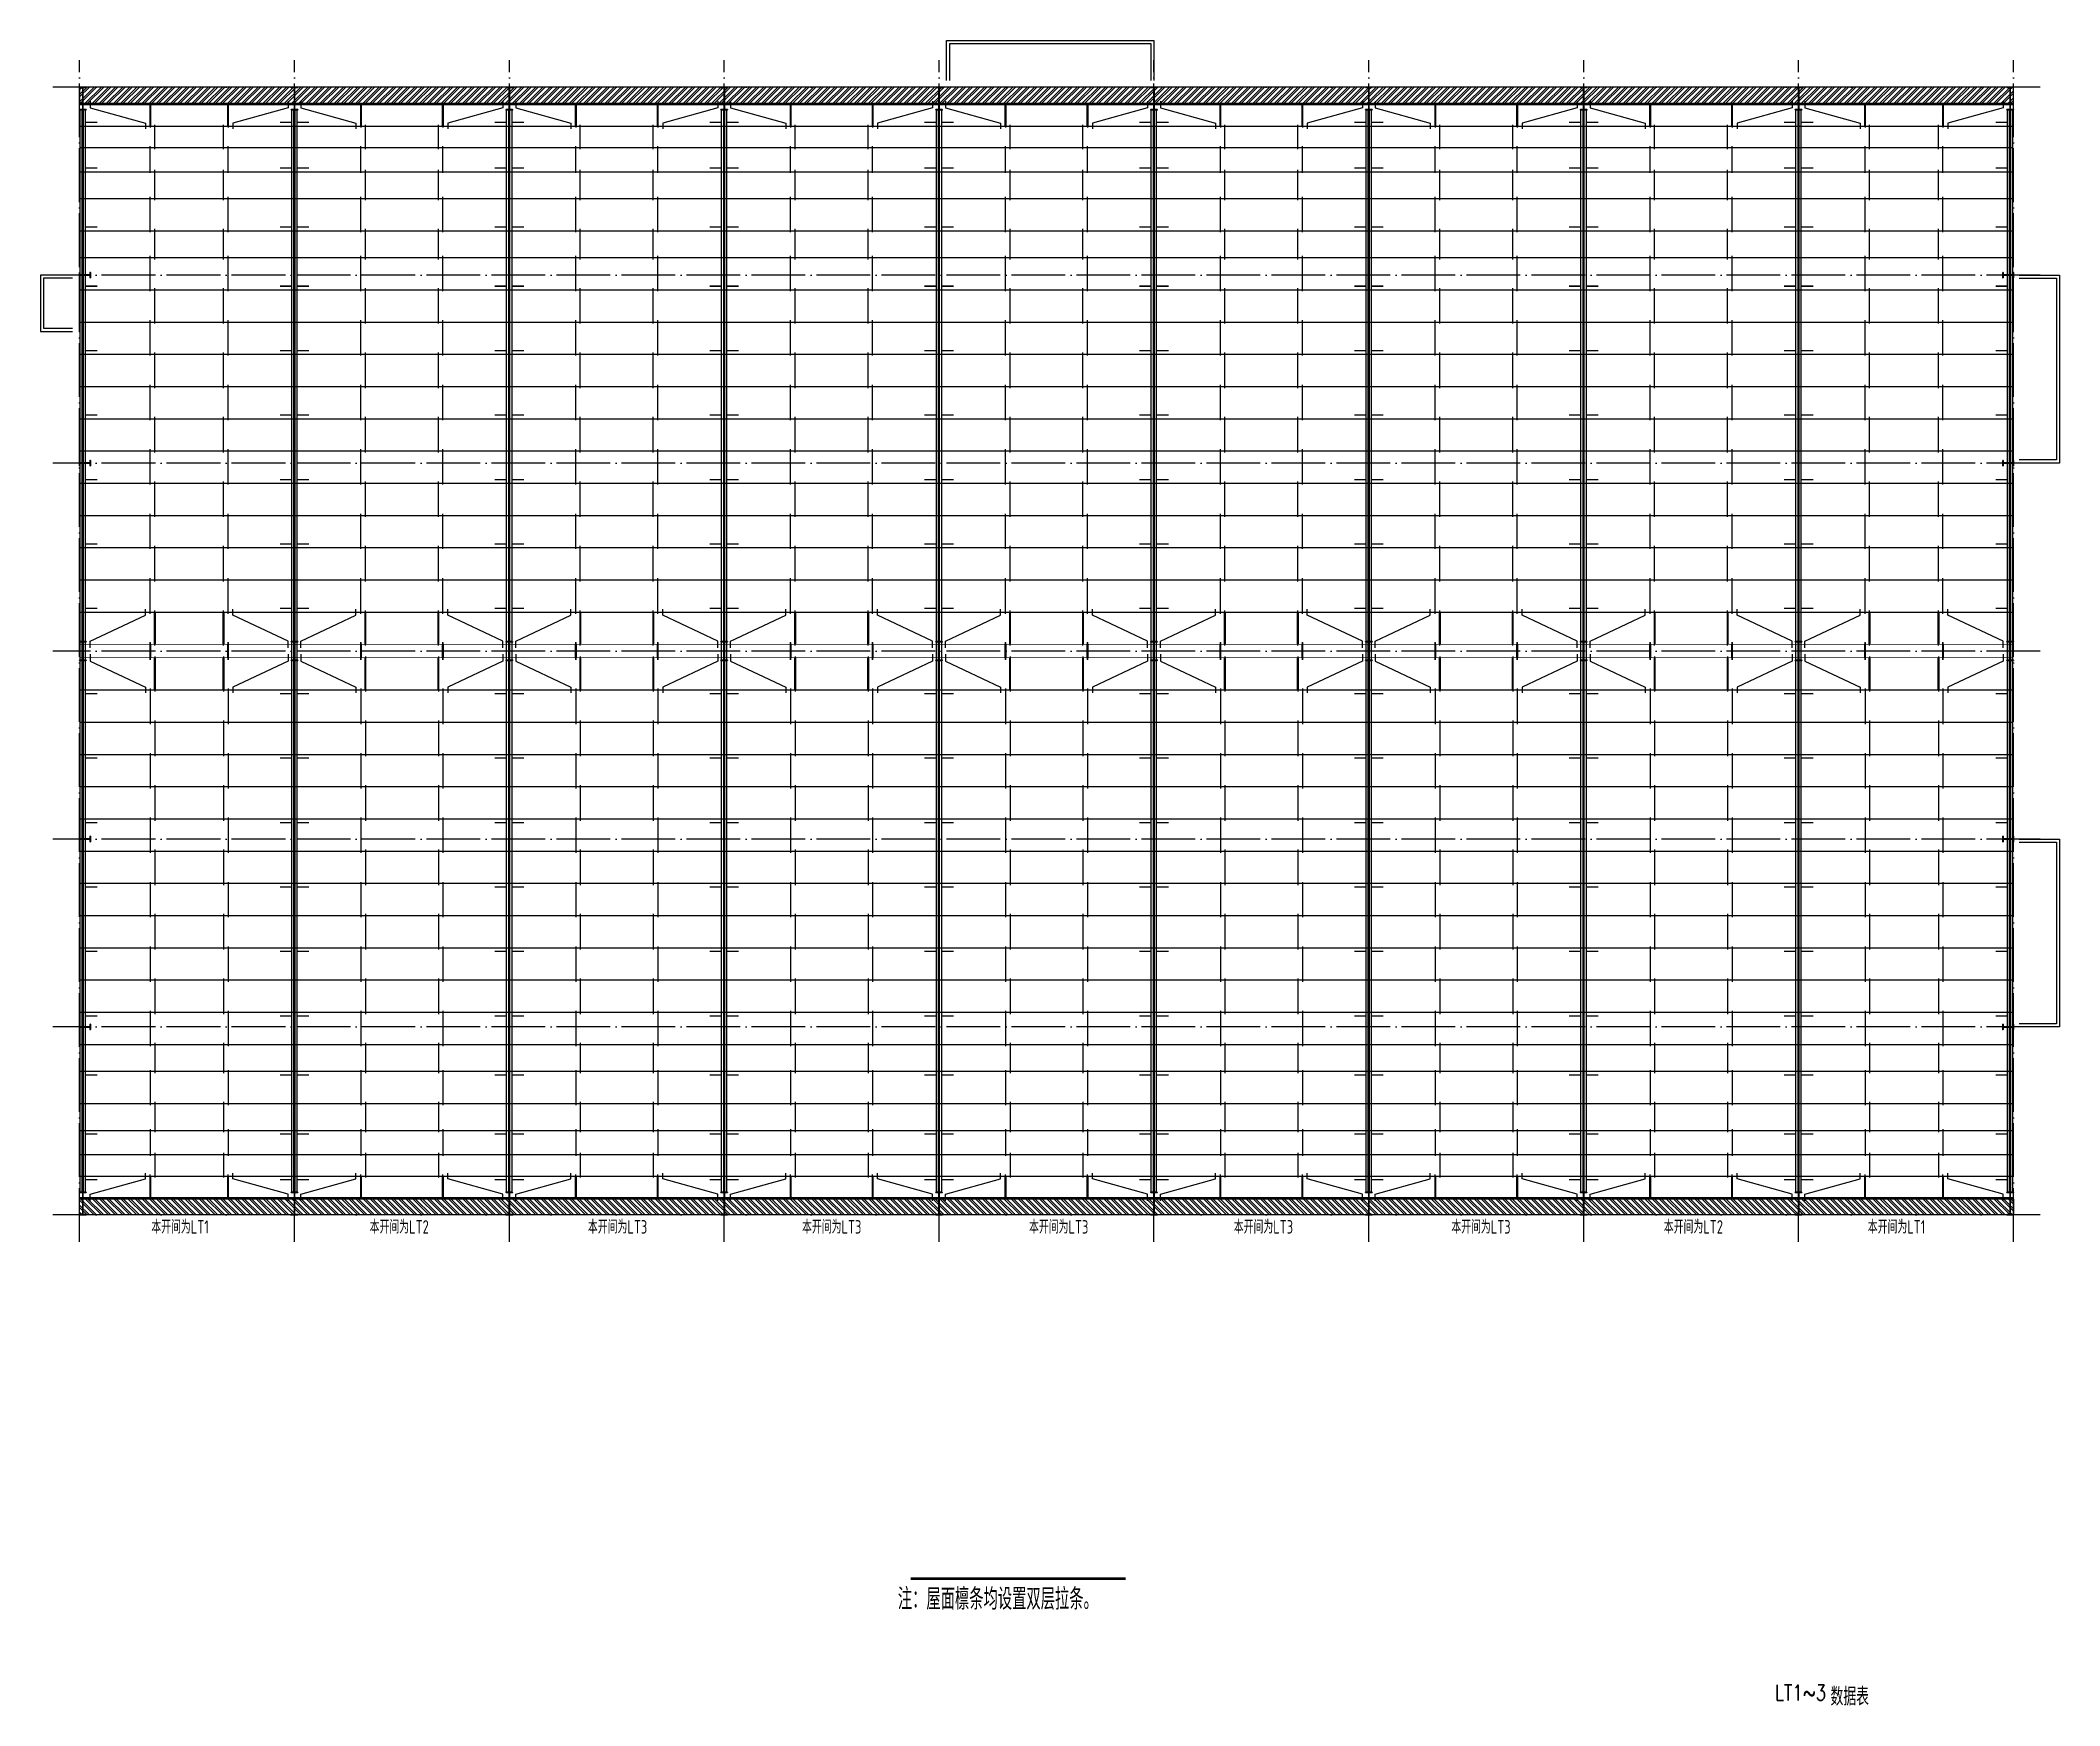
# Model space of a CAD drawing. Extents: x 492302 to 683319, y -252071 to 755100.
# Drawn here: x 526029 to 601209, y 174597 to 236609 of the extents above; entities that cross this region are included whole.
import ezdxf
from ezdxf.enums import TextEntityAlignment as Align

# ---------------------------------------------------------------- set-up
doc = ezdxf.new("R2010")
doc.units = 0
doc.header["$LTSCALE"] = 1000
doc.header["$MEASUREMENT"] = 0
doc.linetypes.add('DASH', pattern=[0.35, 0.25, -0.1])
doc.linetypes.add('DOTE', pattern=[2.42, 2, -0.2, 0.02, -0.2])
for name, color, linetype in [('0 - 屋顶线', 150, 'Continuous'), ('1', 7, 'Continuous'), ('3T_WOOD', 21, 'Continuous'), ('DIM_SYMB', 171, 'Continuous'), ('DOTE', 14, 'DOTE'), ('PUB_TEXT', 7, 'Continuous'), ('PUB_TITLE', 171, 'Continuous'), ('SURFACE', 6, 'Continuous'), ('TEXT', 7, 'Continuous'), ('TK', 4, 'Continuous'), ('屋面隅撑', 7, 'Continuous'), ('文字', 4, 'Continuous'), ('檩条拉条', 253, 'Continuous')]:
    doc.layers.add(name, color=color, linetype=linetype)
doc.layers.add('Pkpm_柱子', color=3, linetype='Continuous', lineweight=35)
doc.styles.add('-宋体', font='', dxfattribs={"width": 0.8})
doc.styles.add('_HZDX', font='txt.shx', dxfattribs={"width": 0.8, "bigfont": 'HZDX.shx'})
doc.styles.add('HT', font='simhei.ttf', dxfattribs={"width": 0.8})
doc.styles.add('HZDX', font='txt', dxfattribs={"height": 4, "bigfont": 'HZDX'})
doc.styles.add('ROMANS', font='romans__.ttf', dxfattribs={"width": 0.65, "height": 231.275})
doc.styles.add('TSSD_Label', font='Tssdeng.shx', dxfattribs={"width": 0.7, "bigfont": 'hztxt.shx'})
doc.styles.add('TSSD_REIN', font='tssdeng.shx', dxfattribs={"width": 0.7, "bigfont": 'tssdchn.shx'})
doc.styles.add('图签宋体', font='', dxfattribs={"height": 300})
doc.styles.add('图签黑体', font='simhei.ttf', dxfattribs={"height": 550})
doc.styles.get('-宋体').set_extended_font_data('SimSun')
doc.styles.get('图签宋体').set_extended_font_data('NSimSun')

msp = doc.modelspace()

# ---------------------------------------------------------------- texts
at = {"layer": '1', "color": 0, "linetype": 'Continuous', "style": '_HZDX', "width": 0.8}
msp.add_text('LT1~3', height=573.75, dxfattribs=at).set_placement((591563.3, 174621.6), align=Align.BOTTOM_CENTER)
at = {"layer": 'PUB_TEXT', "color": 7, "style": 'TSSD_REIN', "width": 0.7}
msp.add_text('注：屋面檩条均设置双层拉条。', height=800, dxfattribs=at).set_placement((557953.5, 177930.4), align=Align.BOTTOM_LEFT)
at = {"layer": 'TEXT', "style": 'TSSD_Label', "width": 0.7}
for s, p in [('本开间为LT1', (530159.1, 192174.7)), ('本开间为LT2', (538288.4, 192174.7)), ('本开间为LT3', (546415, 192174.7)), ('本开间为LT3', (554387.5, 192174.7)), ('本开间为LT3', (562839, 192174.7)), ('本开间为LT3', (570461.7, 192174.7)), ('本开间为LT3', (578561.1, 192174.7)), ('本开间为LT2', (586472.7, 192174.7)), ('本开间为LT1', (594068, 192174.7))]:
    msp.add_text(s, height=500, dxfattribs=at).set_placement(p)
at = {"layer": '文字', "color": 7, "linetype": 'Continuous', "ltscale": 0.5, "style": 'HZDX', "width": 0.75}
msp.add_text('数据表', height=669.37, dxfattribs=at).set_placement((592680.3, 174599.3))

# ---------------------------------------------------------------- blocks, each defined once
blk = doc.blocks.new('AW3423W423423423')
at = {"layer": 'Pkpm_柱子'}
for points in [[(389957, 234869), (389957, 234857), (389842, 234857), (389842, 234031), (389957, 234031), (389957, 234019), (389717, 234019), (389717, 234031), (389832, 234031), (389832, 234857), (389717, 234857), (389717, 234869)], [(397837, 234869), (397837, 234857), (397722, 234857), (397722, 234031), (397837, 234031), (397837, 234019), (397597, 234019), (397597, 234031), (397712, 234031), (397712, 234857), (397597, 234857), (397597, 234869)], [(405837, 234869), (405837, 234857), (405722, 234857), (405722, 234031), (405837, 234031), (405837, 234019), (405597, 234019), (405597, 234031), (405712, 234031), (405712, 234857), (405597, 234857), (405597, 234869)], [(413837, 234869), (413837, 234857), (413722, 234857), (413722, 234031), (413837, 234031), (413837, 234019), (413597, 234019), (413597, 234031), (413712, 234031), (413712, 234857), (413597, 234857), (413597, 234869)], [(421837, 234869), (421837, 234857), (421722, 234857), (421722, 234031), (421837, 234031), (421837, 234019), (421597, 234019), (421597, 234031), (421712, 234031), (421712, 234857), (421597, 234857), (421597, 234869)], [(429837, 234869), (429837, 234857), (429722, 234857), (429722, 234031), (429837, 234031), (429837, 234019), (429597, 234019), (429597, 234031), (429712, 234031), (429712, 234857), (429597, 234857), (429597, 234869)], [(437837, 234869), (437837, 234857), (437722, 234857), (437722, 234031), (437837, 234031), (437837, 234019), (437597, 234019), (437597, 234031), (437712, 234031), (437712, 234857), (437597, 234857), (437597, 234869)], [(445837, 234869), (445837, 234857), (445722, 234857), (445722, 234031), (445837, 234031), (445837, 234019), (445597, 234019), (445597, 234031), (445712, 234031), (445712, 234857), (445597, 234857), (445597, 234869)], [(453837, 234869), (453837, 234857), (453722, 234857), (453722, 234031), (453837, 234031), (453837, 234019), (453597, 234019), (453597, 234031), (453712, 234031), (453712, 234857), (453597, 234857), (453597, 234869)], [(461717, 234869), (461717, 234857), (461602, 234857), (461602, 234031), (461717, 234031), (461717, 234019), (461477, 234019), (461477, 234031), (461592, 234031), (461592, 234857), (461477, 234857), (461477, 234869)], [(389717, 227969), (389729, 227969), (389729, 227874), (390105, 227874), (390105, 227969), (390117, 227969), (390117, 227769), (390105, 227769), (390105, 227864), (389729, 227864), (389729, 227769), (389717, 227769)], [(461317, 227969), (461329, 227969), (461329, 227874), (461705, 227874), (461705, 227969), (461717, 227969), (461717, 227769), (461705, 227769), (461705, 227864), (461329, 227864), (461329, 227769), (461317, 227769)], [(389717, 220969), (389729, 220969), (389729, 220874), (390105, 220874), (390105, 220969), (390117, 220969), (390117, 220769), (390105, 220769), (390105, 220864), (389729, 220864), (389729, 220769), (389717, 220769)], [(461317, 220969), (461329, 220969), (461329, 220874), (461705, 220874), (461705, 220969), (461717, 220969), (461717, 220769), (461705, 220769), (461705, 220864), (461329, 220864), (461329, 220769), (461317, 220769)], [(389957, 214219), (389957, 214207), (389842, 214207), (389842, 213531), (389957, 213531), (389957, 213519), (389717, 213519), (389717, 213531), (389832, 213531), (389832, 214207), (389717, 214207), (389717, 214219)], [(397837, 214219), (397837, 214207), (397722, 214207), (397722, 213531), (397837, 213531), (397837, 213519), (397597, 213519), (397597, 213531), (397712, 213531), (397712, 214207), (397597, 214207), (397597, 214219)], [(405837, 214219), (405837, 214207), (405722, 214207), (405722, 213531), (405837, 213531), (405837, 213519), (405597, 213519), (405597, 213531), (405712, 213531), (405712, 214207), (405597, 214207), (405597, 214219)], [(413837, 214219), (413837, 214207), (413722, 214207), (413722, 213531), (413837, 213531), (413837, 213519), (413597, 213519), (413597, 213531), (413712, 213531), (413712, 214207), (413597, 214207), (413597, 214219)], [(421837, 214219), (421837, 214207), (421722, 214207), (421722, 213531), (421837, 213531), (421837, 213519), (421597, 213519), (421597, 213531), (421712, 213531), (421712, 214207), (421597, 214207), (421597, 214219)], [(429837, 214219), (429837, 214207), (429722, 214207), (429722, 213531), (429837, 213531), (429837, 213519), (429597, 213519), (429597, 213531), (429712, 213531), (429712, 214207), (429597, 214207), (429597, 214219)], [(437837, 214219), (437837, 214207), (437722, 214207), (437722, 213531), (437837, 213531), (437837, 213519), (437597, 213519), (437597, 213531), (437712, 213531), (437712, 214207), (437597, 214207), (437597, 214219)], [(445837, 214219), (445837, 214207), (445722, 214207), (445722, 213531), (445837, 213531), (445837, 213519), (445597, 213519), (445597, 213531), (445712, 213531), (445712, 214207), (445597, 214207), (445597, 214219)], [(453837, 214219), (453837, 214207), (453722, 214207), (453722, 213531), (453837, 213531), (453837, 213519), (453597, 213519), (453597, 213531), (453712, 213531), (453712, 214207), (453597, 214207), (453597, 214219)], [(461717, 214219), (461717, 214207), (461602, 214207), (461602, 213531), (461717, 213531), (461717, 213519), (461477, 213519), (461477, 213531), (461592, 213531), (461592, 214207), (461477, 214207), (461477, 214219)], [(389717, 206969), (389729, 206969), (389729, 206874), (390105, 206874), (390105, 206969), (390117, 206969), (390117, 206769), (390105, 206769), (390105, 206864), (389729, 206864), (389729, 206769), (389717, 206769)], [(461317, 206969), (461329, 206969), (461329, 206874), (461705, 206874), (461705, 206969), (461717, 206969), (461717, 206769), (461705, 206769), (461705, 206864), (461329, 206864), (461329, 206769), (461317, 206769)], [(389717, 199969), (389729, 199969), (389729, 199874), (390105, 199874), (390105, 199969), (390117, 199969), (390117, 199769), (390105, 199769), (390105, 199864), (389729, 199864), (389729, 199769), (389717, 199769)], [(461317, 199969), (461329, 199969), (461329, 199874), (461705, 199874), (461705, 199969), (461717, 199969), (461717, 199769), (461705, 199769), (461705, 199864), (461329, 199864), (461329, 199769), (461317, 199769)], [(389957, 193719), (389957, 193707), (389842, 193707), (389842, 192881), (389957, 192881), (389957, 192869), (389717, 192869), (389717, 192881), (389832, 192881), (389832, 193707), (389717, 193707), (389717, 193719)], [(397837, 193719), (397837, 193707), (397722, 193707), (397722, 192881), (397837, 192881), (397837, 192869), (397597, 192869), (397597, 192881), (397712, 192881), (397712, 193707), (397597, 193707), (397597, 193719)], [(405837, 193719), (405837, 193707), (405722, 193707), (405722, 192881), (405837, 192881), (405837, 192869), (405597, 192869), (405597, 192881), (405712, 192881), (405712, 193707), (405597, 193707), (405597, 193719)], [(413837, 193719), (413837, 193707), (413722, 193707), (413722, 192881), (413837, 192881), (413837, 192869), (413597, 192869), (413597, 192881), (413712, 192881), (413712, 193707), (413597, 193707), (413597, 193719)], [(421837, 193719), (421837, 193707), (421722, 193707), (421722, 192881), (421837, 192881), (421837, 192869), (421597, 192869), (421597, 192881), (421712, 192881), (421712, 193707), (421597, 193707), (421597, 193719)], [(429837, 193719), (429837, 193707), (429722, 193707), (429722, 192881), (429837, 192881), (429837, 192869), (429597, 192869), (429597, 192881), (429712, 192881), (429712, 193707), (429597, 193707), (429597, 193719)], [(437837, 193719), (437837, 193707), (437722, 193707), (437722, 192881), (437837, 192881), (437837, 192869), (437597, 192869), (437597, 192881), (437712, 192881), (437712, 193707), (437597, 193707), (437597, 193719)], [(445837, 193719), (445837, 193707), (445722, 193707), (445722, 192881), (445837, 192881), (445837, 192869), (445597, 192869), (445597, 192881), (445712, 192881), (445712, 193707), (445597, 193707), (445597, 193719)], [(453837, 193719), (453837, 193707), (453722, 193707), (453722, 192881), (453837, 192881), (453837, 192869), (453597, 192869), (453597, 192881), (453712, 192881), (453712, 193707), (453597, 193707), (453597, 193719)], [(461717, 193719), (461717, 193707), (461602, 193707), (461602, 192881), (461717, 192881), (461717, 192869), (461477, 192869), (461477, 192881), (461592, 192881), (461592, 193707), (461477, 193707), (461477, 193719)]]:
    blk.add_hatch(color=256, dxfattribs=at).paths.add_polyline_path(points)
for points in [[(389957, 234869), (389957, 234857), (389842, 234857), (389842, 234031), (389957, 234031), (389957, 234019), (389717, 234019), (389717, 234031), (389832, 234031), (389832, 234857), (389717, 234857), (389717, 234869)], [(397837, 234869), (397837, 234857), (397722, 234857), (397722, 234031), (397837, 234031), (397837, 234019), (397597, 234019), (397597, 234031), (397712, 234031), (397712, 234857), (397597, 234857), (397597, 234869)], [(405837, 234869), (405837, 234857), (405722, 234857), (405722, 234031), (405837, 234031), (405837, 234019), (405597, 234019), (405597, 234031), (405712, 234031), (405712, 234857), (405597, 234857), (405597, 234869)], [(413837, 234869), (413837, 234857), (413722, 234857), (413722, 234031), (413837, 234031), (413837, 234019), (413597, 234019), (413597, 234031), (413712, 234031), (413712, 234857), (413597, 234857), (413597, 234869)], [(421837, 234869), (421837, 234857), (421722, 234857), (421722, 234031), (421837, 234031), (421837, 234019), (421597, 234019), (421597, 234031), (421712, 234031), (421712, 234857), (421597, 234857), (421597, 234869)], [(429837, 234869), (429837, 234857), (429722, 234857), (429722, 234031), (429837, 234031), (429837, 234019), (429597, 234019), (429597, 234031), (429712, 234031), (429712, 234857), (429597, 234857), (429597, 234869)], [(437837, 234869), (437837, 234857), (437722, 234857), (437722, 234031), (437837, 234031), (437837, 234019), (437597, 234019), (437597, 234031), (437712, 234031), (437712, 234857), (437597, 234857), (437597, 234869)], [(445837, 234869), (445837, 234857), (445722, 234857), (445722, 234031), (445837, 234031), (445837, 234019), (445597, 234019), (445597, 234031), (445712, 234031), (445712, 234857), (445597, 234857), (445597, 234869)], [(453837, 234869), (453837, 234857), (453722, 234857), (453722, 234031), (453837, 234031), (453837, 234019), (453597, 234019), (453597, 234031), (453712, 234031), (453712, 234857), (453597, 234857), (453597, 234869)], [(461717, 234869), (461717, 234857), (461602, 234857), (461602, 234031), (461717, 234031), (461717, 234019), (461477, 234019), (461477, 234031), (461592, 234031), (461592, 234857), (461477, 234857), (461477, 234869)], [(389717, 227969), (389729, 227969), (389729, 227874), (390105, 227874), (390105, 227969), (390117, 227969), (390117, 227769), (390105, 227769), (390105, 227864), (389729, 227864), (389729, 227769), (389717, 227769)], [(461317, 227969), (461329, 227969), (461329, 227874), (461705, 227874), (461705, 227969), (461717, 227969), (461717, 227769), (461705, 227769), (461705, 227864), (461329, 227864), (461329, 227769), (461317, 227769)], [(389717, 220969), (389729, 220969), (389729, 220874), (390105, 220874), (390105, 220969), (390117, 220969), (390117, 220769), (390105, 220769), (390105, 220864), (389729, 220864), (389729, 220769), (389717, 220769)], [(461317, 220969), (461329, 220969), (461329, 220874), (461705, 220874), (461705, 220969), (461717, 220969), (461717, 220769), (461705, 220769), (461705, 220864), (461329, 220864), (461329, 220769), (461317, 220769)], [(389957, 214219), (389957, 214207), (389842, 214207), (389842, 213531), (389957, 213531), (389957, 213519), (389717, 213519), (389717, 213531), (389832, 213531), (389832, 214207), (389717, 214207), (389717, 214219)], [(397837, 214219), (397837, 214207), (397722, 214207), (397722, 213531), (397837, 213531), (397837, 213519), (397597, 213519), (397597, 213531), (397712, 213531), (397712, 214207), (397597, 214207), (397597, 214219)], [(405837, 214219), (405837, 214207), (405722, 214207), (405722, 213531), (405837, 213531), (405837, 213519), (405597, 213519), (405597, 213531), (405712, 213531), (405712, 214207), (405597, 214207), (405597, 214219)], [(413837, 214219), (413837, 214207), (413722, 214207), (413722, 213531), (413837, 213531), (413837, 213519), (413597, 213519), (413597, 213531), (413712, 213531), (413712, 214207), (413597, 214207), (413597, 214219)], [(421837, 214219), (421837, 214207), (421722, 214207), (421722, 213531), (421837, 213531), (421837, 213519), (421597, 213519), (421597, 213531), (421712, 213531), (421712, 214207), (421597, 214207), (421597, 214219)], [(429837, 214219), (429837, 214207), (429722, 214207), (429722, 213531), (429837, 213531), (429837, 213519), (429597, 213519), (429597, 213531), (429712, 213531), (429712, 214207), (429597, 214207), (429597, 214219)], [(437837, 214219), (437837, 214207), (437722, 214207), (437722, 213531), (437837, 213531), (437837, 213519), (437597, 213519), (437597, 213531), (437712, 213531), (437712, 214207), (437597, 214207), (437597, 214219)], [(445837, 214219), (445837, 214207), (445722, 214207), (445722, 213531), (445837, 213531), (445837, 213519), (445597, 213519), (445597, 213531), (445712, 213531), (445712, 214207), (445597, 214207), (445597, 214219)], [(453837, 214219), (453837, 214207), (453722, 214207), (453722, 213531), (453837, 213531), (453837, 213519), (453597, 213519), (453597, 213531), (453712, 213531), (453712, 214207), (453597, 214207), (453597, 214219)], [(461717, 214219), (461717, 214207), (461602, 214207), (461602, 213531), (461717, 213531), (461717, 213519), (461477, 213519), (461477, 213531), (461592, 213531), (461592, 214207), (461477, 214207), (461477, 214219)], [(389717, 206969), (389729, 206969), (389729, 206874), (390105, 206874), (390105, 206969), (390117, 206969), (390117, 206769), (390105, 206769), (390105, 206864), (389729, 206864), (389729, 206769), (389717, 206769)], [(461317, 206969), (461329, 206969), (461329, 206874), (461705, 206874), (461705, 206969), (461717, 206969), (461717, 206769), (461705, 206769), (461705, 206864), (461329, 206864), (461329, 206769), (461317, 206769)], [(389717, 199969), (389729, 199969), (389729, 199874), (390105, 199874), (390105, 199969), (390117, 199969), (390117, 199769), (390105, 199769), (390105, 199864), (389729, 199864), (389729, 199769), (389717, 199769)], [(461317, 199969), (461329, 199969), (461329, 199874), (461705, 199874), (461705, 199969), (461717, 199969), (461717, 199769), (461705, 199769), (461705, 199864), (461329, 199864), (461329, 199769), (461317, 199769)], [(389957, 193719), (389957, 193707), (389842, 193707), (389842, 192881), (389957, 192881), (389957, 192869), (389717, 192869), (389717, 192881), (389832, 192881), (389832, 193707), (389717, 193707), (389717, 193719)], [(397837, 193719), (397837, 193707), (397722, 193707), (397722, 192881), (397837, 192881), (397837, 192869), (397597, 192869), (397597, 192881), (397712, 192881), (397712, 193707), (397597, 193707), (397597, 193719)], [(405837, 193719), (405837, 193707), (405722, 193707), (405722, 192881), (405837, 192881), (405837, 192869), (405597, 192869), (405597, 192881), (405712, 192881), (405712, 193707), (405597, 193707), (405597, 193719)], [(413837, 193719), (413837, 193707), (413722, 193707), (413722, 192881), (413837, 192881), (413837, 192869), (413597, 192869), (413597, 192881), (413712, 192881), (413712, 193707), (413597, 193707), (413597, 193719)], [(421837, 193719), (421837, 193707), (421722, 193707), (421722, 192881), (421837, 192881), (421837, 192869), (421597, 192869), (421597, 192881), (421712, 192881), (421712, 193707), (421597, 193707), (421597, 193719)], [(429837, 193719), (429837, 193707), (429722, 193707), (429722, 192881), (429837, 192881), (429837, 192869), (429597, 192869), (429597, 192881), (429712, 192881), (429712, 193707), (429597, 193707), (429597, 193719)], [(437837, 193719), (437837, 193707), (437722, 193707), (437722, 192881), (437837, 192881), (437837, 192869), (437597, 192869), (437597, 192881), (437712, 192881), (437712, 193707), (437597, 193707), (437597, 193719)], [(445837, 193719), (445837, 193707), (445722, 193707), (445722, 192881), (445837, 192881), (445837, 192869), (445597, 192869), (445597, 192881), (445712, 192881), (445712, 193707), (445597, 193707), (445597, 193719)], [(453837, 193719), (453837, 193707), (453722, 193707), (453722, 192881), (453837, 192881), (453837, 192869), (453597, 192869), (453597, 192881), (453712, 192881), (453712, 193707), (453597, 193707), (453597, 193719)], [(461717, 193719), (461717, 193707), (461602, 193707), (461602, 192881), (461717, 192881), (461717, 192869), (461477, 192869), (461477, 192881), (461592, 192881), (461592, 193707), (461477, 193707), (461477, 193719)]]:
    blk.add_lwpolyline(points, close=True, dxfattribs=at)
blk = doc.blocks.new('A$C053D6479')
at = {"layer": 'PUB_TITLE'}
h = blk.add_hatch(color=256, dxfattribs=at)
h.dxf.hatch_style = 1
edge = h.paths.add_edge_path()
edge.add_spline(control_points=[(1026, 827), (1105, 920), (1188, 1008), (1266, 1102)], knot_values=[13, 13, 13, 13, 14, 14, 14, 14], degree=3, periodic=0)
edge.add_spline(control_points=[(1266, 1102), (1258, 1111), (1249, 1119), (1239, 1116)], knot_values=[12, 12, 12, 12, 13, 13, 13, 13], degree=3, periodic=0)
edge.add_spline(control_points=[(1239, 1116), (1210, 1107), (1179, 1092), (1144, 1077)], knot_values=[11, 11, 11, 11, 12, 12, 12, 12], degree=3, periodic=0)
edge.add_spline(control_points=[(1144, 1077), (1109, 1063), (1069, 1053), (1047, 1038)], knot_values=[10, 10, 10, 10, 11, 11, 11, 11], degree=3, periodic=0)
edge.add_spline(control_points=[(1047, 1038), (1028, 1026), (1007, 992), (991, 972)], knot_values=[9, 9, 9, 9, 10, 10, 10, 10], degree=3, periodic=0)
edge.add_spline(control_points=[(991, 972), (942, 913), (899, 868), (849, 810)], knot_values=[8, 8, 8, 8, 9, 9, 9, 9], degree=3, periodic=0)
edge.add_spline(control_points=[(849, 810), (842, 801), (822, 776), (822, 775)], knot_values=[7, 7, 7, 7, 8, 8, 8, 8], degree=3, periodic=0)
edge.add_spline(control_points=[(822, 775), (823, 771), (848, 752), (859, 744)], knot_values=[6, 6, 6, 6, 7, 7, 7, 7], degree=3, periodic=0)
edge.add_spline(control_points=[(859, 744), (949, 670), (1035, 592), (1122, 521)], knot_values=[5, 5, 5, 5, 6, 6, 6, 6], degree=3, periodic=0)
edge.add_spline(control_points=[(1122, 521), (1153, 527), (1185, 530), (1217, 533)], knot_values=[4, 4, 4, 4, 5, 5, 5, 5], degree=3, periodic=0)
edge.add_spline(control_points=[(1217, 533), (1246, 535), (1293, 532), (1316, 542)], knot_values=[3, 3, 3, 3, 4, 4, 4, 4], degree=3, periodic=0)
edge.add_spline(control_points=[(1316, 542), (1327, 547), (1338, 565), (1349, 579)], knot_values=[2, 2, 2, 2, 3, 3, 3, 3], degree=3, periodic=0)
edge.add_spline(control_points=[(1349, 579), (1423, 670), (1507, 759), (1572, 848)], knot_values=[1, 1, 1, 1, 2, 2, 2, 2], degree=3, periodic=0)
edge.add_spline(control_points=[(1572, 848), (1564, 852), (1561, 861), (1551, 862)], knot_values=[0, 0, 0, 0, 1, 1, 1, 1], degree=3, periodic=0)
edge.add_spline(control_points=[(1551, 862), (1469, 769), (1393, 671), (1310, 579)], knot_values=[15, 15, 15, 15, 16, 16, 16, 16], degree=3, periodic=0)
edge.add_spline(control_points=[(1310, 579), (1216, 662), (1118, 742), (1026, 827)], knot_values=[14, 14, 14, 14, 15, 15, 15, 15], degree=3, periodic=0)
at = {"layer": 'TK'}
h = blk.add_hatch(color=256, dxfattribs=at)
h.dxf.hatch_style = 2
edge = h.paths.add_edge_path()
edge.add_spline(control_points=[(728, 856), (728, 856), (728, 856), (719, 864), (651, 922), (580, 978), (514, 1036), (509, 1106), (488, 1176), (479, 1247), (570, 1343), (663, 1436), (758, 1526), (764, 1523), (768, 1518), (774, 1515), (693, 1422), (599, 1343), (520, 1249), (607, 1171), (698, 1096), (789, 1021), (874, 1109), (950, 1206), (1031, 1298), (1066, 1286), (1054, 1262), (1045, 1224), (1036, 1188), (1031, 1158), (1024, 1121), (1020, 1104), (1017, 1085), (1012, 1071), (1004, 1052), (976, 1026), (956, 1003), (906, 946), (866, 899), (814, 839), (806, 829), (789, 806), (787, 806), (777, 804), (728, 856)], knot_values=[0, 0, 0, 0, 0.005, 0.01, 1, 1, 1, 2, 2, 2, 3, 3, 3, 4, 4, 4, 5, 5, 5, 6, 6, 6, 7, 7, 7, 8, 8, 8, 9, 9, 9, 10, 10, 10, 11, 11, 11, 12, 12, 12, 13, 13, 13, 14, 14, 14, 14], degree=3, periodic=0)
h = blk.add_hatch(color=256, dxfattribs=at)
h.dxf.hatch_style = 2
edge = h.paths.add_edge_path()
edge.add_spline(control_points=[(366, 894), (366, 894), (366, 894), (270, 970), (183, 883), (101, 791), (16, 703), (-18, 714), (9, 735), (28, 755), (103, 838), (192, 930), (266, 1005), (319, 1009), (387, 1005), (442, 1007), (456, 1008), (472, 1011), (485, 1007), (507, 1000), (534, 967), (555, 949), (624, 891), (699, 833), (760, 773), (689, 691), (614, 604), (539, 517), (529, 505), (516, 487), (506, 482), (492, 475), (469, 472), (452, 467), (416, 456), (383, 448), (342, 438), (323, 433), (297, 422), (293, 440), (291, 452), (313, 470), (322, 480), (400, 566), (477, 652), (553, 736), (460, 815), (366, 894)], knot_values=[0, 0, 0, 0, 0.005, 0.01, 1, 1, 1, 2, 2, 2, 3, 3, 3, 4, 4, 4, 5, 5, 5, 6, 6, 6, 7, 7, 7, 8, 8, 8, 9, 9, 9, 10, 10, 10, 11, 11, 11, 12, 12, 12, 13, 13, 13, 14, 14, 14, 15, 15, 15, 15], degree=3, periodic=0)
h = blk.add_hatch(color=256, dxfattribs=at)
h.dxf.hatch_style = 2
edge = h.paths.add_edge_path()
edge.add_spline(control_points=[(511, 261), (511, 261), (511, 261), (516, 267), (609, 192), (696, 111), (785, 33), (883, 118), (977, 208), (1070, 298), (992, 373), (892, 456), (803, 534), (791, 544), (768, 561), (766, 569), (761, 588), (776, 634), (780, 655), (785, 690), (788, 721), (795, 746), (897, 661), (998, 576), (1097, 490), (1100, 425), (1106, 361), (1107, 294), (1018, 207), (925, 121), (830, 33), (818, 21), (800, 0), (787, 0), (768, -1), (725, 49), (712, 60), (662, 103), (616, 143), (568, 186), (545, 207), (518, 224), (499, 250), (501, 259), (511, 261)], knot_values=[0, 0, 0, 0, 0.005, 0.01, 1, 1, 1, 2, 2, 2, 3, 3, 3, 4, 4, 4, 5, 5, 5, 6, 6, 6, 7, 7, 7, 8, 8, 8, 9, 9, 9, 10, 10, 10, 11, 11, 11, 12, 12, 12, 13, 13, 13, 14, 14, 14, 14], degree=3, periodic=0)
for points, knots in [([(1031, 1298), (1066, 1286), (1054, 1262), (1045, 1224), (1036, 1188), (1031, 1158), (1024, 1121), (1020, 1104), (1017, 1085), (1012, 1071), (1004, 1052), (976, 1026), (956, 1003), (906, 946), (866, 899), (814, 839), (806, 829), (789, 806), (787, 806), (777, 804), (728, 856), (719, 864), (651, 922), (580, 978), (514, 1036), (509, 1106), (488, 1176), (479, 1247), (570, 1343), (663, 1436), (758, 1526), (764, 1523), (768, 1518), (774, 1515), (693, 1422), (599, 1343), (520, 1249), (607, 1171), (698, 1096), (789, 1021), (874, 1109), (950, 1206), (1031, 1298)], [0, 0, 0, 0, 1, 1, 1, 2, 2, 2, 3, 3, 3, 4, 4, 4, 5, 5, 5, 6, 6, 6, 7, 7, 7, 8, 8, 8, 9, 9, 9, 10, 10, 10, 11, 11, 11, 12, 12, 12, 13, 13, 13, 14, 14, 14, 14]), ([(555, 949), (624, 891), (699, 833), (760, 773), (689, 691), (614, 604), (539, 517), (529, 505), (516, 487), (506, 482), (492, 475), (469, 472), (452, 467), (416, 456), (383, 448), (342, 438), (323, 433), (297, 422), (293, 440), (291, 452), (313, 470), (322, 480), (400, 566), (477, 652), (553, 736), (460, 815), (366, 894), (270, 970), (183, 883), (101, 791), (16, 703), (-18, 714), (9, 735), (28, 755), (103, 838), (192, 930), (266, 1005), (319, 1009), (387, 1005), (442, 1007), (456, 1008), (472, 1011), (485, 1007), (507, 1000), (534, 967), (555, 949)], [0, 0, 0, 0, 1, 1, 1, 2, 2, 2, 3, 3, 3, 4, 4, 4, 5, 5, 5, 6, 6, 6, 7, 7, 7, 8, 8, 8, 9, 9, 9, 10, 10, 10, 11, 11, 11, 12, 12, 12, 13, 13, 13, 14, 14, 14, 15, 15, 15, 15]), ([(1551, 862), (1561, 861), (1564, 852), (1572, 848), (1507, 759), (1423, 670), (1349, 579), (1338, 565), (1327, 547), (1316, 542), (1293, 532), (1246, 535), (1217, 533), (1185, 530), (1153, 527), (1122, 521), (1035, 592), (949, 670), (859, 744), (848, 752), (823, 771), (822, 775), (822, 776), (842, 801), (849, 810), (899, 868), (942, 913), (991, 972), (1007, 992), (1028, 1026), (1047, 1038), (1069, 1053), (1109, 1063), (1144, 1077), (1179, 1092), (1210, 1107), (1239, 1116), (1249, 1119), (1258, 1111), (1266, 1102), (1188, 1008), (1105, 920), (1026, 827), (1118, 742), (1216, 662), (1310, 579), (1393, 671), (1469, 769), (1551, 862)], [0, 0, 0, 0, 1, 1, 1, 2, 2, 2, 3, 3, 3, 4, 4, 4, 5, 5, 5, 6, 6, 6, 7, 7, 7, 8, 8, 8, 9, 9, 9, 10, 10, 10, 11, 11, 11, 12, 12, 12, 13, 13, 13, 14, 14, 14, 15, 15, 15, 16, 16, 16, 16]), ([(1097, 490), (1100, 425), (1106, 361), (1107, 294), (1018, 207), (925, 121), (830, 33), (818, 21), (800, 0), (787, 0), (768, -1), (725, 49), (712, 60), (662, 103), (616, 143), (568, 186), (545, 207), (518, 224), (499, 250), (501, 259), (511, 261), (516, 267), (609, 192), (696, 111), (785, 33), (883, 118), (977, 208), (1070, 298), (992, 373), (892, 456), (803, 534), (791, 544), (768, 561), (766, 569), (761, 588), (776, 634), (780, 655), (785, 690), (788, 721), (795, 746), (897, 661), (998, 576), (1097, 490)], [0, 0, 0, 0, 1, 1, 1, 2, 2, 2, 3, 3, 3, 4, 4, 4, 5, 5, 5, 6, 6, 6, 7, 7, 7, 8, 8, 8, 9, 9, 9, 10, 10, 10, 11, 11, 11, 12, 12, 12, 13, 13, 13, 14, 14, 14, 14])]:
    blk.add_open_spline(points, degree=3, knots=knots, dxfattribs=at)
blk = doc.blocks.new('GeYuanFrame_82507508', base_point=(20.09, 4.53))
at = {"layer": 'PUB_TITLE'}
for points in [[(803.09, 235.33), (803.09, 292.73)], [(827.09, 235.33), (827.09, 292.73)], [(803.09, 202.33), (803.09, 229.83)], [(827.09, 202.33), (827.09, 229.83)], [(803.09, 14.53), (803.09, 111.33)]]:
    blk.add_lwpolyline(points, dxfattribs=at)
at = {"layer": 'TK'}
for p, q in [((781.09, 316.93), (851.09, 316.93)), ((781.09, 284.53), (851.09, 284.53)), ((781.09, 276.33), (851.09, 276.33)), ((781.09, 268.13), (851.09, 268.13)), ((781.09, 259.93), (851.09, 259.93)), ((781.09, 251.73), (851.09, 251.73)), ((781.09, 243.53), (851.09, 243.53)), ((781.09, 235.33), (851.09, 235.33)), ((781.09, 235.33), (851.09, 235.33)), ((781.09, 102.53), (851.09, 102.53)), ((781.09, 93.73), (851.09, 93.73)), ((781.09, 84.93), (803.09, 84.93)), ((781.09, 84.93), (851.09, 84.93)), ((781.09, 67.37), (851.09, 67.37)), ((781.09, 67.33), (851.09, 67.33)), ((781.09, 60.77), (851.09, 60.77)), ((781.09, 54.17), (851.09, 54.17)), ((781.09, 47.57), (851.09, 47.57)), ((781.09, 40.97), (851.09, 40.97)), ((781.09, 34.37), (851.09, 34.37)), ((781.09, 27.77), (851.09, 27.77)), ((781.09, 21.17), (851.09, 21.17)), ((781.09, 14.53), (851.09, 14.53))]:
    blk.add_line(p, q, dxfattribs=at)
blk.add_lwpolyline([(20.09, 4.53), (20.09, 598.53), (861.09, 598.53), (861.09, 4.53)], close=True, dxfattribs=at)
at = {"layer": 'TK', "const_width": 1}
blk.add_lwpolyline([(45.09, 588.53), (851.09, 588.53), (851.09, 14.53), (45.09, 14.53)], close=True, dxfattribs=at)
at = {"layer": 'TK'}
for points, const_width in [([(781.09, 588.53), (781.09, 14.53)], 0.4), ([(781.09, 488.5), (851.09, 488.5)], 0.35), ([(781.09, 357.14), (851.09, 357.14)], 0.35), ([(781.09, 292.73), (851.09, 292.73)], 0.35), ([(781.09, 292.73), (851.09, 292.73)], 0.35), ([(781.09, 235.33), (851.09, 235.33)], 0.35), ([(781.09, 202.33), (851.09, 202.33)], 0.35), ([(781.09, 156.83), (851.09, 156.83)], 0.35), ([(781.09, 111.33), (851.09, 111.33)], 0.35), ([(781.09, 67.37), (851.09, 67.37)], 0.35)]:
    blk.add_lwpolyline(points, dxfattribs=dict(at, const_width=const_width))
for points in [[(781.09, 292.73), (851.09, 292.73)], [(781.09, 235.33), (851.09, 235.33)], [(781.09, 229.83), (851.09, 229.83)], [(781.09, 224.33), (851.09, 224.33)], [(781.09, 218.83), (851.09, 218.83)], [(781.09, 213.33), (851.09, 213.33)], [(781.09, 207.83), (851.09, 207.83)], [(781.09, 202.33), (851.09, 202.33)], [(781.09, 196.83), (851.09, 196.83)], [(781.09, 151.33), (851.09, 151.33)]]:
    blk.add_lwpolyline(points, dxfattribs=at)
at = {"layer": 'PUB_TITLE', "xscale": 0.01000000000021828, "yscale": 0.01000000000021828, "zscale": 0.01}
blk.add_blockref('A$C053D6479', (808.19, 336.27), dxfattribs=at)
at = {"layer": 'TK', "style": '图签宋体'}
for s, height, p in [('总平面', 2.4, (783.23, 583.28)), ('类   别', 2.4, (785.97, 288.09)), ('姓   名', 2.4, (809.2, 288.09)), ('签   名', 2.4, (832.68, 288.09)), ('审   定', 2.4, (785.97, 279.89)), ('审   核', 2.4, (785.97, 271.69)), ('项目负责人', 2.4, (784.13, 263.49)), ('专业负责人', 2.4, (783.89, 255.29)), ('校   对', 2.4, (786.38, 247.09)), ('设   计', 2.4, (786.36, 238.89)), ('专业会签', 2.4, (785.12, 231.24)), ('建  筑', 1.44, (784.61, 227.11)), ('结  构', 1.44, (784.61, 221.61)), ('给排水', 1.44, (784.61, 216.11)), ('电  气', 1.44, (784.61, 210.61)), ('暖  通', 1.44, (784.61, 205.11)), ('单 位 出 图 专 用 章 盖 章', 2.4, (792.72, 198.35)), ('本图未盖章无效', 2.4, (804.43, 158.7)), ('个 人 执 业 专 用 章 盖 章', 2.4, (793.52, 152.77)), ('本图未盖章无效', 2.4, (804.43, 113.2)), ('建设单位', 2.4, (785.39, 106.33)), ('工程名称', 2.4, (785.47, 98.12)), ('子项名称', 2.4, (785.85, 89.14)), ('图    名', 2.4, (785.63, 75.5)), ('工程编号', 2.4, (785.77, 63.77)), ('子项编号', 2.4, (785.77, 57.19)), ('专    业', 2.4, (786.01, 50.88)), ('图    号', 2.4, (786.02, 43.77)), ('设计阶段', 2.4, (785.45, 37.32)), ('比    例', 2.4, (785.59, 30.63)), ('修改版次', 2.4, (785.24, 24.41)), ('完成时间', 2.4, (785.11, 18.02))]:
    blk.add_text(s, height=height, dxfattribs=at).set_placement(p)
at = {"layer": 'TK'}
for s, height, style, width, p in [('SITE PLAN', 1.697, 'ROMANS', 0.76, (783.35, 580.49)), ('建筑行业（建筑工程）甲级           证书编号:A133002877', 2.2, '-宋体', 0.8, (782, 311.83)), ('风景园林工程设计专项甲级           证书编号:A133002877', 2.2, '-宋体', 0.8, (782, 307.81)), ('城乡规划编制资质乙级        证书编号:[浙]城规编(142069)', 2.2, '-宋体', 0.8, (782, 303.82)), ('市政行业（给水工程、排水工程）乙级 证书编号:A233029948', 2.2, '-宋体', 0.8, (782, 299.74)), ('市政行业（道路工程、桥梁工程）乙级 证书编号:A233029948', 2.2, '-宋体', 0.8, (782, 295.69)), ('CATEGORY', 1.8, 'TSSD_REIN', 0.7, (788.32, 285.17)), ('NAME', 1.8, 'TSSD_REIN', 0.7, (813.51, 285.17)), ('SIGNATURE', 1.8, 'TSSD_REIN', 0.7, (835.66, 285.17)), ('AUTHORIZED FOR ISSUE BY', 1.8, 'TSSD_REIN', 0.7, (782.12, 277.17)), ('REVIEWED BY', 1.8, 'TSSD_REIN', 0.7, (787.36, 268.91)), ('PROJECT DIRECTOR', 1.8, 'TSSD_REIN', 0.7, (785.55, 260.74)), ('DISCIPLINE RESPONSIBLE BY', 1.8, 'TSSD_REIN', 0.7, (781.57, 252.48)), ('CHECKED BY', 1.8, 'TSSD_REIN', 0.7, (787.75, 244.44)), ('DESIGNED BY', 1.8, 'TSSD_REIN', 0.7, (787.76, 236.27)), ('CONFIRMED BY', 1.8, 'TSSD_REIN', 0.7, (802.94, 231.42)), ('ARCHITECTURE', 1.08, 'TSSD_REIN', 0.7, (784.65, 225.34)), ('STRUCTURE', 1.08, 'TSSD_REIN', 0.7, (784.65, 219.84)), ('ARCHITECTURE', 1.08, 'TSSD_REIN', 0.7, (784.65, 214.34)), ('ARCHITECTURE', 1.08, 'TSSD_REIN', 0.7, (784.65, 208.84)), ('ARCHITECTURE', 1.08, 'TSSD_REIN', 0.7, (784.65, 203.34)), ('OWNER', 1.8, 'TSSD_REIN', 0.7, (789.98, 103.48)), ('PROJECT', 1.8, 'TSSD_REIN', 0.7, (788.52, 95.02)), ('SUB-PROJECT', 1.8, 'TSSD_REIN', 0.7, (787.86, 86.3)), ('DRAWING TITLE', 1.8, 'TSSD_REIN', 0.7, (786.97, 72.53)), ('PRO N0.', 1.8, 'TSSD_REIN', 0.7, (790.01, 61.15)), ('SUBITEM NO.', 1.8, 'TSSD_REIN', 0.7, (788.15, 54.58)), ('PROFESSIONAL', 1.8, 'TSSD_REIN', 0.8, (786.88, 48.15)), ('DRAWING NO.', 1.8, 'TSSD_REIN', 0.7, (788.19, 41.45)), ('STAGE', 1.8, 'TSSD_REIN', 0.7, (790.09, 35.03)), ('SCALE', 1.8, 'TSSD_REIN', 0.7, (790.38, 28.42)), ('EDITION NO.', 1.8, 'TSSD_REIN', 0.8, (787.53, 21.64)), ('DATE', 1.8, 'TSSD_REIN', 0.7, (790.33, 15.45))]:
    blk.add_text(s, height=height, dxfattribs=dict(at, style=style, width=width)).set_placement(p)
for s, height, style, width, p in [('浙江华越设计股份有限公司', 3.96, 'HT', 0.9, (816.07, 329.16)), ('ZHEJIANG HOY DESIGN CO.,LTD', 2.8, '图签黑体', 1.11, (816.06, 323.29))]:
    blk.add_text(s, height=height, dxfattribs=dict(at, style=style, width=width)).set_placement(p, align=Align.MIDDLE)
at = {"layer": 'TK', "char_height": 2.4, "attachment_point": 5, "style": '图签宋体'}
for s, insert, width in [('张矗', (815.09, 280.4), 24), ('顾晓东', (815.09, 272.23), 24), ('钟高华', (815.09, 264.03), 24), ('顾晓东', (815.09, 255.76), 24), ('李福', (815.09, 247.63), 24), ('杨康', (815.09, 239.43), 24), ('安徽锐兰精密工业有限公司', (827.09, 106.93), 48), ('安徽锐兰精密工业有限公司新建厂区', (827.09, 98.13), 48), ('2#车间', (827.09, 89.33), 48), ('屋面檩条布置图', (827.09, 76.13), 48), ('2020-HYAJLF-0325', (827.09, 64.07), 48), ('2020-HYAJLF-0325S-a-003', (827.09, 57.47), 48), ('结构', (827.09, 50.87), 48), ('结施-07', (827.09, 44.27), 48), ('施工图设计', (827.09, 37.67), 48), ('1:150', (827.09, 31.07), 48), ('1.0', (827.09, 24.47), 48), ('2020.06.10', (827.09, 17.88), 48)]:
    blk.add_mtext(s, dxfattribs=dict(at, insert=insert, width=width))

# ---------------------------------------------------------------- hatches: boundary and pattern name
at = {"ltscale": 0.5}
h = msp.add_hatch(dxfattribs=at)
h.set_pattern_fill('金属', color=1, scale=75, angle=-360, style=0)
h.set_pattern_definition([(45, (-1051903.61, 258914), (-132.582521, 132.582521), []), (45, (-1051815.22, 258914), (-132.582521, 132.582521), [])])
h.paths.add_polyline_path([(527489.4, 234268.9), (599489.4, 234268.9), (599489.4, 234868.9), (527489.4, 234868.9)])
h = msp.add_hatch(dxfattribs=at)
h.set_pattern_fill('金属', color=1, scale=75, angle=-360, style=0)
h.set_pattern_definition([(315, (-1051903.61, 168823.76), (-132.582521, -132.582521), []), (315, (-1051815.22, 168823.76), (-132.582521, -132.582521), [])])
h.paths.add_polyline_path([(527489.4, 193468.9), (599489.4, 193468.9), (599489.4, 192868.9), (527489.4, 192868.9)])

# ---------------------------------------------------------------- linework, layer by layer
at = {"color": 35, "linetype": 'ByBlock', "ltscale": 3}
for p, q in [((527509.4, 193718.9), (527509.4, 234018.9)), ((527589.4, 193718.9), (527589.4, 234018.9)), ((527629.4, 193718.9), (527629.4, 234018.9)), ((527709.4, 193718.9), (527709.4, 234018.9)), ((535389.4, 193718.9), (535389.4, 234018.9)), ((535469.4, 193718.9), (535469.4, 234018.9)), ((535509.4, 193718.9), (535509.4, 234018.9)), ((535589.4, 193718.9), (535589.4, 234018.9)), ((543389.4, 193718.9), (543389.4, 234018.9)), ((543469.4, 193718.9), (543469.4, 234018.9)), ((543509.4, 193718.9), (543509.4, 234018.9)), ((543589.4, 193718.9), (543589.4, 234018.9)), ((551389.4, 193718.9), (551389.4, 234018.9)), ((551469.4, 193718.9), (551469.4, 234018.9)), ((551509.4, 193718.9), (551509.4, 234018.9)), ((551589.4, 193718.9), (551589.4, 234018.9)), ((559389.4, 193718.9), (559389.4, 234018.9)), ((559469.4, 193718.9), (559469.4, 234018.9)), ((559509.4, 193718.9), (559509.4, 234018.9)), ((559589.4, 193718.9), (559589.4, 234018.9)), ((567389.4, 193718.9), (567389.4, 234018.9)), ((567469.4, 193718.9), (567469.4, 234018.9)), ((567509.4, 193718.9), (567509.4, 234018.9)), ((567589.4, 193718.9), (567589.4, 234018.9)), ((575389.4, 193718.9), (575389.4, 234018.9)), ((575469.4, 193718.9), (575469.4, 234018.9)), ((575509.4, 193718.9), (575509.4, 234018.9)), ((575589.4, 193718.9), (575589.4, 234018.9)), ((583389.4, 193718.9), (583389.4, 234018.9)), ((583469.4, 193718.9), (583469.4, 234018.9)), ((583509.4, 193718.9), (583509.4, 234018.9)), ((583589.4, 193718.9), (583589.4, 234018.9)), ((591389.4, 193718.9), (591389.4, 234018.9)), ((591469.4, 193718.9), (591469.4, 234018.9)), ((591509.4, 193718.9), (591509.4, 234018.9)), ((591589.4, 193718.9), (591589.4, 234018.9)), ((599269.4, 193718.9), (599269.4, 234018.9)), ((599349.4, 193718.9), (599349.4, 234018.9)), ((599389.4, 193718.9), (599389.4, 234018.9)), ((599469.4, 193718.9), (599469.4, 234018.9))]:
    msp.add_line(p, q, dxfattribs=at)
at = {"color": 2}
for p, q in [((530122.8, 234257.6), (530122.8, 233362.1)), ((533015, 234257.6), (533015, 233362.1)), ((537963.8, 234257.6), (537963.8, 233362.1)), ((541015, 234257.6), (541015, 233362.1)), ((545963.8, 234257.6), (545963.8, 233362.1)), ((549015, 234257.6), (549015, 233362.1)), ((553963.8, 234257.6), (553963.8, 233362.1)), ((557015, 234257.6), (557015, 233362.1)), ((561963.8, 234257.6), (561963.8, 233362.1)), ((565015, 234257.6), (565015, 233362.1)), ((569963.8, 234257.6), (569963.8, 233362.1)), ((573015, 234257.6), (573015, 233362.1)), ((577963.8, 234257.6), (577963.8, 233362.1)), ((581015, 234257.6), (581015, 233362.1)), ((585963.8, 234257.6), (585963.8, 233362.1)), ((589015, 234257.6), (589015, 233362.1)), ((593963.8, 234257.6), (593963.8, 233362.1)), ((596866.9, 234257.6), (596866.9, 233362.1)), ((530290.1, 232555.1), (530290.1, 233469.5)), ((532847.7, 232555.1), (532847.7, 233469.5)), ((538131.1, 232555.1), (538131.1, 233469.5)), ((540847.7, 232555.1), (540847.7, 233469.5)), ((546131.1, 232555.1), (546131.1, 233469.5)), ((548847.7, 232555.1), (548847.7, 233469.5)), ((554131.1, 232555.1), (554131.1, 233469.5)), ((556847.7, 232555.1), (556847.7, 233469.5)), ((562131.1, 232555.1), (562131.1, 233469.5)), ((564847.7, 232555.1), (564847.7, 233469.5)), ((570131.1, 232555.1), (570131.1, 233469.5)), ((572847.7, 232555.1), (572847.7, 233469.5)), ((578131.1, 232555.1), (578131.1, 233469.5)), ((580847.7, 232555.1), (580847.7, 233469.5)), ((586131.1, 232555.1), (586131.1, 233469.5)), ((588847.7, 232555.1), (588847.7, 233469.5)), ((594131.1, 232555.1), (594131.1, 233469.5)), ((596699.6, 232555.1), (596699.6, 233469.5)), ((530122.8, 231671.2), (530122.8, 232670.4)), ((533015, 231671.2), (533015, 232670.4)), ((537963.8, 231671.2), (537963.8, 232670.4)), ((541015, 231671.2), (541015, 232670.4)), ((545963.8, 231671.2), (545963.8, 232670.4)), ((549015, 231671.2), (549015, 232670.4)), ((553963.8, 231671.2), (553963.8, 232670.4)), ((557015, 231671.2), (557015, 232670.4)), ((561963.8, 231671.2), (561963.8, 232670.4)), ((565015, 231671.2), (565015, 232670.4)), ((569963.8, 231671.2), (569963.8, 232670.4)), ((573015, 231671.2), (573015, 232670.4)), ((577963.8, 231671.2), (577963.8, 232670.4)), ((581015, 231671.2), (581015, 232670.4)), ((585963.8, 231671.2), (585963.8, 232670.4)), ((589015, 231671.2), (589015, 232670.4)), ((593963.8, 231671.2), (593963.8, 232670.4)), ((596866.9, 231671.2), (596866.9, 232670.4)), ((530290.1, 230655.1), (530290.1, 231787.5)), ((532847.7, 230655.1), (532847.7, 231787.5)), ((538131.1, 230655.1), (538131.1, 231787.5)), ((540847.7, 230655.1), (540847.7, 231787.5)), ((546131.1, 230655.1), (546131.1, 231787.5)), ((548847.7, 230655.1), (548847.7, 231787.5)), ((554131.1, 230655.1), (554131.1, 231787.5)), ((556847.7, 230655.1), (556847.7, 231787.5)), ((562131.1, 230655.1), (562131.1, 231787.5)), ((564847.7, 230655.1), (564847.7, 231787.5)), ((570131.1, 230655.1), (570131.1, 231787.5)), ((572847.7, 230655.1), (572847.7, 231787.5)), ((578131.1, 230655.1), (578131.1, 231787.5)), ((580847.7, 230655.1), (580847.7, 231787.5)), ((586131.1, 230655.1), (586131.1, 231787.5)), ((588847.7, 230655.1), (588847.7, 231787.5)), ((594131.1, 230655.1), (594131.1, 231787.5)), ((596699.6, 230655.1), (596699.6, 231787.5)), ((530122.8, 229471.2), (530122.8, 230784)), ((533015, 229471.2), (533015, 230784)), ((537963.8, 229471.2), (537963.8, 230784)), ((541015, 229471.2), (541015, 230784)), ((545963.8, 229471.2), (545963.8, 230784)), ((549015, 229471.2), (549015, 230784)), ((553963.8, 229471.2), (553963.8, 230784)), ((557015, 229471.2), (557015, 230784)), ((561963.8, 229471.2), (561963.8, 230784)), ((565015, 229471.2), (565015, 230784)), ((569963.8, 229471.2), (569963.8, 230784)), ((573015, 229471.2), (573015, 230784)), ((577963.8, 229471.2), (577963.8, 230784)), ((581015, 229471.2), (581015, 230784)), ((585963.8, 229471.2), (585963.8, 230784)), ((589015, 229471.2), (589015, 230784)), ((593963.8, 229471.2), (593963.8, 230784)), ((596866.9, 229471.2), (596866.9, 230784)), ((530290.1, 228455.1), (530290.1, 229587.5)), ((532847.7, 228455.1), (532847.7, 229587.5)), ((538131.1, 228455.1), (538131.1, 229587.5)), ((540847.7, 228455.1), (540847.7, 229587.5)), ((546131.1, 228455.1), (546131.1, 229587.5)), ((548847.7, 228455.1), (548847.7, 229587.5)), ((554131.1, 228455.1), (554131.1, 229587.5)), ((556847.7, 228455.1), (556847.7, 229587.5)), ((562131.1, 228455.1), (562131.1, 229587.5)), ((564847.7, 228455.1), (564847.7, 229587.5)), ((570131.1, 228455.1), (570131.1, 229587.5)), ((572847.7, 228455.1), (572847.7, 229587.5)), ((578131.1, 228455.1), (578131.1, 229587.5)), ((580847.7, 228455.1), (580847.7, 229587.5)), ((586131.1, 228455.1), (586131.1, 229587.5)), ((588847.7, 228455.1), (588847.7, 229587.5)), ((594131.1, 228455.1), (594131.1, 229587.5)), ((596699.6, 228455.1), (596699.6, 229587.5)), ((530122.8, 227271.2), (530122.8, 228584)), ((533015, 227271.2), (533015, 228584)), ((537963.8, 227271.2), (537963.8, 228584)), ((541015, 227271.2), (541015, 228584)), ((545963.8, 227271.2), (545963.8, 228584)), ((549015, 227271.2), (549015, 228584)), ((553963.8, 227271.2), (553963.8, 228584)), ((557015, 227271.2), (557015, 228584)), ((561963.8, 227271.2), (561963.8, 228584)), ((565015, 227271.2), (565015, 228584)), ((569963.8, 227271.2), (569963.8, 228584)), ((573015, 227271.2), (573015, 228584)), ((577963.8, 227271.2), (577963.8, 228584)), ((581015, 227271.2), (581015, 228584)), ((585963.8, 227271.2), (585963.8, 228584)), ((589015, 227271.2), (589015, 228584)), ((593963.8, 227271.2), (593963.8, 228584)), ((596866.9, 227271.2), (596866.9, 228584)), ((530290.1, 226060.4), (530290.1, 227387.5)), ((532847.7, 226060.4), (532847.7, 227387.5)), ((538131.1, 226060.4), (538131.1, 227387.5)), ((540847.7, 226060.4), (540847.7, 227387.5)), ((546131.1, 226060.4), (546131.1, 227387.5)), ((548847.7, 226060.4), (548847.7, 227387.5)), ((554131.1, 226060.4), (554131.1, 227387.5)), ((556847.7, 226060.4), (556847.7, 227387.5)), ((562131.1, 226060.4), (562131.1, 227387.5)), ((564847.7, 226060.4), (564847.7, 227387.5)), ((570131.1, 226060.4), (570131.1, 227387.5)), ((572847.7, 226060.4), (572847.7, 227387.5)), ((578131.1, 226060.4), (578131.1, 227387.5)), ((580847.7, 226060.4), (580847.7, 227387.5)), ((586131.1, 226060.4), (586131.1, 227387.5)), ((588847.7, 226060.4), (588847.7, 227387.5)), ((594131.1, 226060.4), (594131.1, 227387.5)), ((596699.6, 226060.4), (596699.6, 227387.5)), ((530122.8, 224871.2), (530122.8, 226184)), ((533015, 224871.2), (533015, 226184)), ((537963.8, 224871.2), (537963.8, 226184)), ((541015, 224871.2), (541015, 226184)), ((545963.8, 224871.2), (545963.8, 226184)), ((549015, 224871.2), (549015, 226184)), ((553963.8, 224871.2), (553963.8, 226184)), ((557015, 224871.2), (557015, 226184)), ((561963.8, 224871.2), (561963.8, 226184)), ((565015, 224871.2), (565015, 226184)), ((569963.8, 224871.2), (569963.8, 226184)), ((573015, 224871.2), (573015, 226184)), ((577963.8, 224871.2), (577963.8, 226184)), ((581015, 224871.2), (581015, 226184)), ((585963.8, 224871.2), (585963.8, 226184)), ((589015, 224871.2), (589015, 226184)), ((593963.8, 224871.2), (593963.8, 226184)), ((596866.9, 224871.2), (596866.9, 226184)), ((530290.1, 223660.4), (530290.1, 224987.5)), ((532847.7, 223660.4), (532847.7, 224987.5)), ((538131.1, 223660.4), (538131.1, 224987.5)), ((540847.7, 223660.4), (540847.7, 224987.5)), ((546131.1, 223660.4), (546131.1, 224987.5)), ((548847.7, 223660.4), (548847.7, 224987.5)), ((554131.1, 223660.4), (554131.1, 224987.5)), ((556847.7, 223660.4), (556847.7, 224987.5)), ((562131.1, 223660.4), (562131.1, 224987.5)), ((564847.7, 223660.4), (564847.7, 224987.5)), ((570131.1, 223660.4), (570131.1, 224987.5)), ((572847.7, 223660.4), (572847.7, 224987.5)), ((578131.1, 223660.4), (578131.1, 224987.5)), ((580847.7, 223660.4), (580847.7, 224987.5)), ((586131.1, 223660.4), (586131.1, 224987.5)), ((588847.7, 223660.4), (588847.7, 224987.5)), ((594131.1, 223660.4), (594131.1, 224987.5)), ((596699.6, 223660.4), (596699.6, 224987.5)), ((530122.8, 222471.2), (530122.8, 223784)), ((533015, 222471.2), (533015, 223784)), ((537963.8, 222471.2), (537963.8, 223784)), ((541015, 222471.2), (541015, 223784)), ((545963.8, 222471.2), (545963.8, 223784)), ((549015, 222471.2), (549015, 223784)), ((553963.8, 222471.2), (553963.8, 223784)), ((557015, 222471.2), (557015, 223784)), ((561963.8, 222471.2), (561963.8, 223784)), ((565015, 222471.2), (565015, 223784)), ((569963.8, 222471.2), (569963.8, 223784)), ((573015, 222471.2), (573015, 223784)), ((577963.8, 222471.2), (577963.8, 223784)), ((581015, 222471.2), (581015, 223784)), ((585963.8, 222471.2), (585963.8, 223784)), ((589015, 222471.2), (589015, 223784)), ((593963.8, 222471.2), (593963.8, 223784)), ((596866.9, 222471.2), (596866.9, 223784)), ((530290.1, 221260.4), (530290.1, 222587.5)), ((532847.7, 221260.4), (532847.7, 222587.5)), ((538131.1, 221260.4), (538131.1, 222587.5)), ((540847.7, 221260.4), (540847.7, 222587.5)), ((546131.1, 221260.4), (546131.1, 222587.5)), ((548847.7, 221260.4), (548847.7, 222587.5)), ((554131.1, 221260.4), (554131.1, 222587.5)), ((556847.7, 221260.4), (556847.7, 222587.5)), ((562131.1, 221260.4), (562131.1, 222587.5)), ((564847.7, 221260.4), (564847.7, 222587.5)), ((570131.1, 221260.4), (570131.1, 222587.5)), ((572847.7, 221260.4), (572847.7, 222587.5)), ((578131.1, 221260.4), (578131.1, 222587.5)), ((580847.7, 221260.4), (580847.7, 222587.5)), ((586131.1, 221260.4), (586131.1, 222587.5)), ((588847.7, 221260.4), (588847.7, 222587.5)), ((594131.1, 221260.4), (594131.1, 222587.5)), ((596699.6, 221260.4), (596699.6, 222587.5)), ((530122.8, 220071.2), (530122.8, 221384)), ((533015, 220071.2), (533015, 221384)), ((537963.8, 220071.2), (537963.8, 221384)), ((541015, 220071.2), (541015, 221384)), ((545963.8, 220071.2), (545963.8, 221384)), ((549015, 220071.2), (549015, 221384)), ((553963.8, 220071.2), (553963.8, 221384)), ((557015, 220071.2), (557015, 221384)), ((561963.8, 220071.2), (561963.8, 221384)), ((565015, 220071.2), (565015, 221384)), ((569963.8, 220071.2), (569963.8, 221384)), ((573015, 220071.2), (573015, 221384)), ((577963.8, 220071.2), (577963.8, 221384)), ((581015, 220071.2), (581015, 221384)), ((585963.8, 220071.2), (585963.8, 221384)), ((589015, 220071.2), (589015, 221384)), ((593963.8, 220071.2), (593963.8, 221384)), ((596866.9, 220071.2), (596866.9, 221384)), ((530290.1, 218860.4), (530290.1, 220187.5)), ((532847.7, 218860.4), (532847.7, 220187.5)), ((538131.1, 218860.4), (538131.1, 220187.5)), ((540847.7, 218860.4), (540847.7, 220187.5)), ((546131.1, 218860.4), (546131.1, 220187.5)), ((548847.7, 218860.4), (548847.7, 220187.5)), ((554131.1, 218860.4), (554131.1, 220187.5)), ((556847.7, 218860.4), (556847.7, 220187.5)), ((562131.1, 218860.4), (562131.1, 220187.5)), ((564847.7, 218860.4), (564847.7, 220187.5)), ((570131.1, 218860.4), (570131.1, 220187.5)), ((572847.7, 218860.4), (572847.7, 220187.5)), ((578131.1, 218860.4), (578131.1, 220187.5)), ((580847.7, 218860.4), (580847.7, 220187.5)), ((586131.1, 218860.4), (586131.1, 220187.5)), ((588847.7, 218860.4), (588847.7, 220187.5)), ((594131.1, 218860.4), (594131.1, 220187.5)), ((596699.6, 218860.4), (596699.6, 220187.5)), ((530122.8, 217671.2), (530122.8, 218984)), ((533015, 217671.2), (533015, 218984)), ((537963.8, 217671.2), (537963.8, 218984)), ((541015, 217671.2), (541015, 218984)), ((545963.8, 217671.2), (545963.8, 218984)), ((549015, 217671.2), (549015, 218984)), ((553963.8, 217671.2), (553963.8, 218984)), ((557015, 217671.2), (557015, 218984)), ((561963.8, 217671.2), (561963.8, 218984)), ((565015, 217671.2), (565015, 218984)), ((569963.8, 217671.2), (569963.8, 218984)), ((573015, 217671.2), (573015, 218984)), ((577963.8, 217671.2), (577963.8, 218984)), ((581015, 217671.2), (581015, 218984)), ((585963.8, 217671.2), (585963.8, 218984)), ((589015, 217671.2), (589015, 218984)), ((593963.8, 217671.2), (593963.8, 218984)), ((596866.9, 217671.2), (596866.9, 218984)), ((530290.1, 216460.4), (530290.1, 217787.5)), ((532847.7, 216460.4), (532847.7, 217787.5)), ((538131.1, 216460.4), (538131.1, 217787.5)), ((540847.7, 216460.4), (540847.7, 217787.5)), ((546131.1, 216460.4), (546131.1, 217787.5)), ((548847.7, 216460.4), (548847.7, 217787.5)), ((554131.1, 216460.4), (554131.1, 217787.5)), ((556847.7, 216460.4), (556847.7, 217787.5)), ((562131.1, 216460.4), (562131.1, 217787.5)), ((564847.7, 216460.4), (564847.7, 217787.5)), ((570131.1, 216460.4), (570131.1, 217787.5)), ((572847.7, 216460.4), (572847.7, 217787.5)), ((578131.1, 216460.4), (578131.1, 217787.5)), ((580847.7, 216460.4), (580847.7, 217787.5)), ((586131.1, 216460.4), (586131.1, 217787.5)), ((588847.7, 216460.4), (588847.7, 217787.5)), ((594131.1, 216460.4), (594131.1, 217787.5)), ((596699.6, 216460.4), (596699.6, 217787.5)), ((530122.8, 215259.2), (530122.8, 216587.7)), ((533015, 215259.2), (533015, 216587.7)), ((537963.8, 215259.2), (537963.8, 216587.7)), ((541015, 215259.2), (541015, 216587.7)), ((545963.8, 215259.2), (545963.8, 216587.7)), ((549015, 215259.2), (549015, 216587.7)), ((553963.8, 215259.2), (553963.8, 216587.7)), ((557015, 215259.2), (557015, 216587.7)), ((561963.8, 215259.2), (561963.8, 216587.7)), ((565015, 215259.2), (565015, 216587.7)), ((569963.8, 215259.2), (569963.8, 216587.7)), ((573015, 215259.2), (573015, 216587.7)), ((577963.8, 215259.2), (577963.8, 216587.7)), ((581015, 215259.2), (581015, 216587.7)), ((585963.8, 215259.2), (585963.8, 216587.7)), ((589015, 215259.2), (589015, 216587.7)), ((593963.8, 215259.2), (593963.8, 216587.7)), ((596866.9, 215259.2), (596866.9, 216587.7)), ((530290.1, 214075.9), (530290.1, 215375.4)), ((532847.7, 214075.9), (532847.7, 215375.4)), ((538131.1, 214075.9), (538131.1, 215375.4)), ((540847.7, 214075.9), (540847.7, 215375.4)), ((546131.1, 214075.9), (546131.1, 215375.4)), ((548847.7, 214075.9), (548847.7, 215375.4)), ((554131.1, 214075.9), (554131.1, 215375.4)), ((556847.7, 214075.9), (556847.7, 215375.4)), ((562131.1, 214075.9), (562131.1, 215375.4)), ((564847.7, 214075.9), (564847.7, 215375.4)), ((570131.1, 214075.9), (570131.1, 215375.4)), ((572847.7, 214075.9), (572847.7, 215375.4)), ((578131.1, 214075.9), (578131.1, 215375.4)), ((580847.7, 214075.9), (580847.7, 215375.4)), ((586131.1, 214075.9), (586131.1, 215375.4)), ((588847.7, 214075.9), (588847.7, 215375.4)), ((594131.1, 214075.9), (594131.1, 215375.4)), ((596699.6, 214075.9), (596699.6, 215375.4)), ((530122.8, 213554.5), (530122.8, 214195.3)), ((530122.8, 213554.5), (530122.8, 214195.3)), ((530122.8, 213554.5), (530122.8, 214195.3)), ((530122.8, 213554.5), (530122.8, 214195.3)), ((530122.8, 213554.5), (530122.8, 214195.3)), ((530122.8, 213554.5), (530122.8, 214195.3)), ((530122.8, 213554.5), (530122.8, 214195.3)), ((530122.8, 213554.5), (530122.8, 214195.3)), ((530122.8, 213550.5), (530122.8, 214191.3)), ((530122.8, 213550.5), (530122.8, 214191.3)), ((530122.8, 213550.5), (530122.8, 214191.3)), ((530122.8, 213550.5), (530122.8, 214191.3)), ((530122.8, 213550.5), (530122.8, 214191.3)), ((530122.8, 213550.5), (530122.8, 214191.3)), ((530122.8, 213550.5), (530122.8, 214191.3)), ((530122.8, 213550.5), (530122.8, 214191.3)), ((530122.8, 213550.5), (530122.8, 214191.3)), ((530122.8, 213550.5), (530122.8, 214191.3)), ((530122.8, 213550.5), (530122.8, 214191.3)), ((530122.8, 213550.5), (530122.8, 214191.3)), ((530122.8, 213550.5), (530122.8, 214191.3)), ((530122.8, 213550.5), (530122.8, 214191.3)), ((530122.8, 213550.5), (530122.8, 214191.3)), ((530122.8, 213550.5), (530122.8, 214191.3)), ((530122.8, 214191.3), (530122.8, 213550.5)), ((530122.8, 214191.3), (530122.8, 213550.5)), ((530122.8, 214191.3), (530122.8, 213550.5)), ((530122.8, 214191.3), (530122.8, 213550.5)), ((530122.8, 214191.3), (530122.8, 213550.5)), ((530122.8, 214191.3), (530122.8, 213550.5)), ((530122.8, 214191.3), (530122.8, 213550.5)), ((530122.8, 214191.3), (530122.8, 213550.5)), ((530122.8, 214187.3), (530122.8, 213546.5)), ((530122.8, 214187.3), (530122.8, 213546.5)), ((530122.8, 214187.3), (530122.8, 213546.5)), ((530122.8, 214187.3), (530122.8, 213546.5)), ((530122.8, 214187.3), (530122.8, 213546.5)), ((530122.8, 214187.3), (530122.8, 213546.5)), ((530122.8, 214187.3), (530122.8, 213546.5)), ((530122.8, 214187.3), (530122.8, 213546.5)), ((530122.8, 213546.5), (530122.8, 214187.3)), ((530122.8, 213546.5), (530122.8, 214187.3)), ((530122.8, 213546.5), (530122.8, 214187.3)), ((530122.8, 213546.5), (530122.8, 214187.3)), ((530122.8, 213546.5), (530122.8, 214187.3)), ((530122.8, 213546.5), (530122.8, 214187.3)), ((530122.8, 213546.5), (530122.8, 214187.3)), ((530122.8, 213546.5), (530122.8, 214187.3)), ((530122.8, 214187.3), (530122.8, 213546.5)), ((530122.8, 214187.3), (530122.8, 213546.5)), ((530122.8, 214187.3), (530122.8, 213546.5)), ((530122.8, 214187.3), (530122.8, 213546.5)), ((530122.8, 214187.3), (530122.8, 213546.5)), ((530122.8, 214187.3), (530122.8, 213546.5)), ((530122.8, 214187.3), (530122.8, 213546.5)), ((530122.8, 214187.3), (530122.8, 213546.5)), ((530122.8, 214183.3), (530122.8, 213542.5)), ((530122.8, 214183.3), (530122.8, 213542.5)), ((530122.8, 214183.3), (530122.8, 213542.5)), ((530122.8, 214183.3), (530122.8, 213542.5)), ((530122.8, 214183.3), (530122.8, 213542.5)), ((530122.8, 214183.3), (530122.8, 213542.5)), ((530122.8, 214183.3), (530122.8, 213542.5)), ((530122.8, 214183.3), (530122.8, 213542.5)), ((530290.1, 213661.8), (530290.1, 212362.3)), ((532847.7, 213661.8), (532847.7, 212362.3)), ((533015, 213554.5), (533015, 214195.3)), ((533015, 213554.5), (533015, 214195.3)), ((533015, 213554.5), (533015, 214195.3)), ((533015, 213554.5), (533015, 214195.3)), ((533015, 213554.5), (533015, 214195.3)), ((533015, 213554.5), (533015, 214195.3)), ((533015, 213554.5), (533015, 214195.3)), ((533015, 213554.5), (533015, 214195.3)), ((533015, 213550.5), (533015, 214191.3)), ((533015, 213550.5), (533015, 214191.3)), ((533015, 213550.5), (533015, 214191.3)), ((533015, 213550.5), (533015, 214191.3)), ((533015, 213550.5), (533015, 214191.3)), ((533015, 213550.5), (533015, 214191.3)), ((533015, 213550.5), (533015, 214191.3)), ((533015, 213550.5), (533015, 214191.3)), ((533015, 213550.5), (533015, 214191.3)), ((533015, 213550.5), (533015, 214191.3)), ((533015, 213550.5), (533015, 214191.3)), ((533015, 213550.5), (533015, 214191.3)), ((533015, 213550.5), (533015, 214191.3)), ((533015, 213550.5), (533015, 214191.3)), ((533015, 213550.5), (533015, 214191.3)), ((533015, 213550.5), (533015, 214191.3)), ((533015, 214191.3), (533015, 213550.5)), ((533015, 214191.3), (533015, 213550.5)), ((533015, 214191.3), (533015, 213550.5)), ((533015, 214191.3), (533015, 213550.5)), ((533015, 214191.3), (533015, 213550.5)), ((533015, 214191.3), (533015, 213550.5)), ((533015, 214191.3), (533015, 213550.5)), ((533015, 214191.3), (533015, 213550.5)), ((533015, 214187.3), (533015, 213546.5)), ((533015, 214187.3), (533015, 213546.5)), ((533015, 214187.3), (533015, 213546.5)), ((533015, 214187.3), (533015, 213546.5)), ((533015, 214187.3), (533015, 213546.5)), ((533015, 214187.3), (533015, 213546.5)), ((533015, 214187.3), (533015, 213546.5)), ((533015, 214187.3), (533015, 213546.5)), ((533015, 213546.5), (533015, 214187.3)), ((533015, 213546.5), (533015, 214187.3)), ((533015, 213546.5), (533015, 214187.3)), ((533015, 213546.5), (533015, 214187.3)), ((533015, 213546.5), (533015, 214187.3)), ((533015, 213546.5), (533015, 214187.3)), ((533015, 213546.5), (533015, 214187.3)), ((533015, 213546.5), (533015, 214187.3)), ((533015, 214187.3), (533015, 213546.5)), ((533015, 214187.3), (533015, 213546.5)), ((533015, 214187.3), (533015, 213546.5)), ((533015, 214187.3), (533015, 213546.5)), ((533015, 214187.3), (533015, 213546.5)), ((533015, 214187.3), (533015, 213546.5)), ((533015, 214187.3), (533015, 213546.5)), ((533015, 214187.3), (533015, 213546.5)), ((533015, 214183.3), (533015, 213542.5)), ((533015, 214183.3), (533015, 213542.5)), ((533015, 214183.3), (533015, 213542.5)), ((533015, 214183.3), (533015, 213542.5)), ((533015, 214183.3), (533015, 213542.5)), ((533015, 214183.3), (533015, 213542.5)), ((533015, 214183.3), (533015, 213542.5)), ((533015, 214183.3), (533015, 213542.5)), ((537963.8, 213554.5), (537963.8, 214195.3)), ((537963.8, 213554.5), (537963.8, 214195.3)), ((537963.8, 213554.5), (537963.8, 214195.3)), ((537963.8, 213554.5), (537963.8, 214195.3)), ((537963.8, 213554.5), (537963.8, 214195.3)), ((537963.8, 213554.5), (537963.8, 214195.3)), ((537963.8, 213554.5), (537963.8, 214195.3)), ((537963.8, 213554.5), (537963.8, 214195.3)), ((537963.8, 213550.5), (537963.8, 214191.3)), ((537963.8, 213550.5), (537963.8, 214191.3)), ((537963.8, 213550.5), (537963.8, 214191.3)), ((537963.8, 213550.5), (537963.8, 214191.3)), ((537963.8, 213550.5), (537963.8, 214191.3)), ((537963.8, 213550.5), (537963.8, 214191.3)), ((537963.8, 213550.5), (537963.8, 214191.3)), ((537963.8, 213550.5), (537963.8, 214191.3)), ((537963.8, 213550.5), (537963.8, 214191.3)), ((537963.8, 213550.5), (537963.8, 214191.3)), ((537963.8, 213550.5), (537963.8, 214191.3)), ((537963.8, 213550.5), (537963.8, 214191.3)), ((537963.8, 213550.5), (537963.8, 214191.3)), ((537963.8, 213550.5), (537963.8, 214191.3)), ((537963.8, 213550.5), (537963.8, 214191.3)), ((537963.8, 213550.5), (537963.8, 214191.3)), ((537963.8, 214191.3), (537963.8, 213550.5)), ((537963.8, 214191.3), (537963.8, 213550.5)), ((537963.8, 214191.3), (537963.8, 213550.5)), ((537963.8, 214191.3), (537963.8, 213550.5)), ((537963.8, 214191.3), (537963.8, 213550.5)), ((537963.8, 214191.3), (537963.8, 213550.5)), ((537963.8, 214191.3), (537963.8, 213550.5)), ((537963.8, 214191.3), (537963.8, 213550.5)), ((537963.8, 214187.3), (537963.8, 213546.5)), ((537963.8, 214187.3), (537963.8, 213546.5)), ((537963.8, 214187.3), (537963.8, 213546.5)), ((537963.8, 214187.3), (537963.8, 213546.5)), ((537963.8, 214187.3), (537963.8, 213546.5)), ((537963.8, 214187.3), (537963.8, 213546.5)), ((537963.8, 214187.3), (537963.8, 213546.5)), ((537963.8, 214187.3), (537963.8, 213546.5)), ((537963.8, 213546.5), (537963.8, 214187.3)), ((537963.8, 213546.5), (537963.8, 214187.3)), ((537963.8, 213546.5), (537963.8, 214187.3)), ((537963.8, 213546.5), (537963.8, 214187.3)), ((537963.8, 213546.5), (537963.8, 214187.3)), ((537963.8, 213546.5), (537963.8, 214187.3)), ((537963.8, 213546.5), (537963.8, 214187.3)), ((537963.8, 213546.5), (537963.8, 214187.3)), ((537963.8, 214187.3), (537963.8, 213546.5)), ((537963.8, 214187.3), (537963.8, 213546.5)), ((537963.8, 214187.3), (537963.8, 213546.5)), ((537963.8, 214187.3), (537963.8, 213546.5)), ((537963.8, 214187.3), (537963.8, 213546.5)), ((537963.8, 214187.3), (537963.8, 213546.5)), ((537963.8, 214187.3), (537963.8, 213546.5)), ((537963.8, 214187.3), (537963.8, 213546.5)), ((537963.8, 214183.3), (537963.8, 213542.5)), ((537963.8, 214183.3), (537963.8, 213542.5)), ((537963.8, 214183.3), (537963.8, 213542.5)), ((537963.8, 214183.3), (537963.8, 213542.5)), ((537963.8, 214183.3), (537963.8, 213542.5)), ((537963.8, 214183.3), (537963.8, 213542.5)), ((537963.8, 214183.3), (537963.8, 213542.5)), ((537963.8, 214183.3), (537963.8, 213542.5)), ((538131.1, 213661.8), (538131.1, 212362.3)), ((540847.7, 213661.8), (540847.7, 212362.3)), ((541015, 213554.5), (541015, 214195.3)), ((541015, 213554.5), (541015, 214195.3)), ((541015, 213554.5), (541015, 214195.3)), ((541015, 213554.5), (541015, 214195.3)), ((541015, 213554.5), (541015, 214195.3)), ((541015, 213554.5), (541015, 214195.3)), ((541015, 213554.5), (541015, 214195.3)), ((541015, 213554.5), (541015, 214195.3)), ((541015, 213550.5), (541015, 214191.3)), ((541015, 213550.5), (541015, 214191.3)), ((541015, 213550.5), (541015, 214191.3)), ((541015, 213550.5), (541015, 214191.3)), ((541015, 213550.5), (541015, 214191.3)), ((541015, 213550.5), (541015, 214191.3)), ((541015, 213550.5), (541015, 214191.3)), ((541015, 213550.5), (541015, 214191.3)), ((541015, 213550.5), (541015, 214191.3)), ((541015, 213550.5), (541015, 214191.3)), ((541015, 213550.5), (541015, 214191.3)), ((541015, 213550.5), (541015, 214191.3)), ((541015, 213550.5), (541015, 214191.3)), ((541015, 213550.5), (541015, 214191.3)), ((541015, 213550.5), (541015, 214191.3)), ((541015, 213550.5), (541015, 214191.3)), ((541015, 214191.3), (541015, 213550.5)), ((541015, 214191.3), (541015, 213550.5)), ((541015, 214191.3), (541015, 213550.5)), ((541015, 214191.3), (541015, 213550.5)), ((541015, 214191.3), (541015, 213550.5)), ((541015, 214191.3), (541015, 213550.5)), ((541015, 214191.3), (541015, 213550.5)), ((541015, 214191.3), (541015, 213550.5)), ((541015, 214187.3), (541015, 213546.5)), ((541015, 214187.3), (541015, 213546.5)), ((541015, 214187.3), (541015, 213546.5)), ((541015, 214187.3), (541015, 213546.5)), ((541015, 214187.3), (541015, 213546.5)), ((541015, 214187.3), (541015, 213546.5)), ((541015, 214187.3), (541015, 213546.5)), ((541015, 214187.3), (541015, 213546.5)), ((541015, 213546.5), (541015, 214187.3)), ((541015, 213546.5), (541015, 214187.3)), ((541015, 213546.5), (541015, 214187.3)), ((541015, 213546.5), (541015, 214187.3)), ((541015, 213546.5), (541015, 214187.3)), ((541015, 213546.5), (541015, 214187.3)), ((541015, 213546.5), (541015, 214187.3)), ((541015, 213546.5), (541015, 214187.3)), ((541015, 214187.3), (541015, 213546.5)), ((541015, 214187.3), (541015, 213546.5)), ((541015, 214187.3), (541015, 213546.5)), ((541015, 214187.3), (541015, 213546.5)), ((541015, 214187.3), (541015, 213546.5)), ((541015, 214187.3), (541015, 213546.5)), ((541015, 214187.3), (541015, 213546.5)), ((541015, 214187.3), (541015, 213546.5)), ((541015, 214183.3), (541015, 213542.5)), ((541015, 214183.3), (541015, 213542.5)), ((541015, 214183.3), (541015, 213542.5)), ((541015, 214183.3), (541015, 213542.5)), ((541015, 214183.3), (541015, 213542.5)), ((541015, 214183.3), (541015, 213542.5)), ((541015, 214183.3), (541015, 213542.5)), ((541015, 214183.3), (541015, 213542.5)), ((545963.8, 213554.5), (545963.8, 214195.3)), ((545963.8, 213554.5), (545963.8, 214195.3)), ((545963.8, 213554.5), (545963.8, 214195.3)), ((545963.8, 213554.5), (545963.8, 214195.3)), ((545963.8, 213554.5), (545963.8, 214195.3)), ((545963.8, 213554.5), (545963.8, 214195.3)), ((545963.8, 213554.5), (545963.8, 214195.3)), ((545963.8, 213554.5), (545963.8, 214195.3)), ((545963.8, 213550.5), (545963.8, 214191.3)), ((545963.8, 213550.5), (545963.8, 214191.3)), ((545963.8, 213550.5), (545963.8, 214191.3)), ((545963.8, 213550.5), (545963.8, 214191.3)), ((545963.8, 213550.5), (545963.8, 214191.3)), ((545963.8, 213550.5), (545963.8, 214191.3)), ((545963.8, 213550.5), (545963.8, 214191.3)), ((545963.8, 213550.5), (545963.8, 214191.3)), ((545963.8, 213550.5), (545963.8, 214191.3)), ((545963.8, 213550.5), (545963.8, 214191.3)), ((545963.8, 213550.5), (545963.8, 214191.3)), ((545963.8, 213550.5), (545963.8, 214191.3)), ((545963.8, 213550.5), (545963.8, 214191.3)), ((545963.8, 213550.5), (545963.8, 214191.3)), ((545963.8, 213550.5), (545963.8, 214191.3)), ((545963.8, 213550.5), (545963.8, 214191.3)), ((545963.8, 214191.3), (545963.8, 213550.5)), ((545963.8, 214191.3), (545963.8, 213550.5)), ((545963.8, 214191.3), (545963.8, 213550.5)), ((545963.8, 214191.3), (545963.8, 213550.5)), ((545963.8, 214191.3), (545963.8, 213550.5)), ((545963.8, 214191.3), (545963.8, 213550.5)), ((545963.8, 214191.3), (545963.8, 213550.5)), ((545963.8, 214191.3), (545963.8, 213550.5)), ((545963.8, 214187.3), (545963.8, 213546.5)), ((545963.8, 214187.3), (545963.8, 213546.5)), ((545963.8, 214187.3), (545963.8, 213546.5)), ((545963.8, 214187.3), (545963.8, 213546.5)), ((545963.8, 214187.3), (545963.8, 213546.5)), ((545963.8, 214187.3), (545963.8, 213546.5)), ((545963.8, 214187.3), (545963.8, 213546.5)), ((545963.8, 214187.3), (545963.8, 213546.5)), ((545963.8, 213546.5), (545963.8, 214187.3)), ((545963.8, 213546.5), (545963.8, 214187.3)), ((545963.8, 213546.5), (545963.8, 214187.3)), ((545963.8, 213546.5), (545963.8, 214187.3)), ((545963.8, 213546.5), (545963.8, 214187.3)), ((545963.8, 213546.5), (545963.8, 214187.3)), ((545963.8, 213546.5), (545963.8, 214187.3)), ((545963.8, 213546.5), (545963.8, 214187.3)), ((545963.8, 214187.3), (545963.8, 213546.5)), ((545963.8, 214187.3), (545963.8, 213546.5)), ((545963.8, 214187.3), (545963.8, 213546.5)), ((545963.8, 214187.3), (545963.8, 213546.5)), ((545963.8, 214187.3), (545963.8, 213546.5)), ((545963.8, 214187.3), (545963.8, 213546.5)), ((545963.8, 214187.3), (545963.8, 213546.5)), ((545963.8, 214187.3), (545963.8, 213546.5)), ((545963.8, 214183.3), (545963.8, 213542.5)), ((545963.8, 214183.3), (545963.8, 213542.5)), ((545963.8, 214183.3), (545963.8, 213542.5)), ((545963.8, 214183.3), (545963.8, 213542.5)), ((545963.8, 214183.3), (545963.8, 213542.5)), ((545963.8, 214183.3), (545963.8, 213542.5)), ((545963.8, 214183.3), (545963.8, 213542.5)), ((545963.8, 214183.3), (545963.8, 213542.5)), ((546131.1, 213661.8), (546131.1, 212362.3)), ((548847.7, 213661.8), (548847.7, 212362.3)), ((549015, 213554.5), (549015, 214195.3)), ((549015, 213554.5), (549015, 214195.3)), ((549015, 213554.5), (549015, 214195.3)), ((549015, 213554.5), (549015, 214195.3)), ((549015, 213554.5), (549015, 214195.3)), ((549015, 213554.5), (549015, 214195.3)), ((549015, 213554.5), (549015, 214195.3)), ((549015, 213554.5), (549015, 214195.3)), ((549015, 213550.5), (549015, 214191.3)), ((549015, 213550.5), (549015, 214191.3)), ((549015, 213550.5), (549015, 214191.3)), ((549015, 213550.5), (549015, 214191.3)), ((549015, 213550.5), (549015, 214191.3)), ((549015, 213550.5), (549015, 214191.3)), ((549015, 213550.5), (549015, 214191.3)), ((549015, 213550.5), (549015, 214191.3)), ((549015, 213550.5), (549015, 214191.3)), ((549015, 213550.5), (549015, 214191.3)), ((549015, 213550.5), (549015, 214191.3)), ((549015, 213550.5), (549015, 214191.3)), ((549015, 213550.5), (549015, 214191.3)), ((549015, 213550.5), (549015, 214191.3)), ((549015, 213550.5), (549015, 214191.3)), ((549015, 213550.5), (549015, 214191.3)), ((549015, 214191.3), (549015, 213550.5)), ((549015, 214191.3), (549015, 213550.5)), ((549015, 214191.3), (549015, 213550.5)), ((549015, 214191.3), (549015, 213550.5)), ((549015, 214191.3), (549015, 213550.5)), ((549015, 214191.3), (549015, 213550.5)), ((549015, 214191.3), (549015, 213550.5)), ((549015, 214191.3), (549015, 213550.5)), ((549015, 214187.3), (549015, 213546.5)), ((549015, 214187.3), (549015, 213546.5)), ((549015, 214187.3), (549015, 213546.5)), ((549015, 214187.3), (549015, 213546.5)), ((549015, 214187.3), (549015, 213546.5)), ((549015, 214187.3), (549015, 213546.5)), ((549015, 214187.3), (549015, 213546.5)), ((549015, 214187.3), (549015, 213546.5)), ((549015, 213546.5), (549015, 214187.3)), ((549015, 213546.5), (549015, 214187.3)), ((549015, 213546.5), (549015, 214187.3)), ((549015, 213546.5), (549015, 214187.3)), ((549015, 213546.5), (549015, 214187.3)), ((549015, 213546.5), (549015, 214187.3)), ((549015, 213546.5), (549015, 214187.3)), ((549015, 213546.5), (549015, 214187.3)), ((549015, 214187.3), (549015, 213546.5)), ((549015, 214187.3), (549015, 213546.5)), ((549015, 214187.3), (549015, 213546.5)), ((549015, 214187.3), (549015, 213546.5)), ((549015, 214187.3), (549015, 213546.5)), ((549015, 214187.3), (549015, 213546.5)), ((549015, 214187.3), (549015, 213546.5)), ((549015, 214187.3), (549015, 213546.5)), ((549015, 214183.3), (549015, 213542.5)), ((549015, 214183.3), (549015, 213542.5)), ((549015, 214183.3), (549015, 213542.5)), ((549015, 214183.3), (549015, 213542.5)), ((549015, 214183.3), (549015, 213542.5)), ((549015, 214183.3), (549015, 213542.5)), ((549015, 214183.3), (549015, 213542.5)), ((549015, 214183.3), (549015, 213542.5)), ((553963.8, 213554.5), (553963.8, 214195.3)), ((553963.8, 213554.5), (553963.8, 214195.3)), ((553963.8, 213554.5), (553963.8, 214195.3)), ((553963.8, 213554.5), (553963.8, 214195.3)), ((553963.8, 213554.5), (553963.8, 214195.3)), ((553963.8, 213554.5), (553963.8, 214195.3)), ((553963.8, 213554.5), (553963.8, 214195.3)), ((553963.8, 213554.5), (553963.8, 214195.3)), ((553963.8, 213550.5), (553963.8, 214191.3)), ((553963.8, 213550.5), (553963.8, 214191.3)), ((553963.8, 213550.5), (553963.8, 214191.3)), ((553963.8, 213550.5), (553963.8, 214191.3)), ((553963.8, 213550.5), (553963.8, 214191.3)), ((553963.8, 213550.5), (553963.8, 214191.3)), ((553963.8, 213550.5), (553963.8, 214191.3)), ((553963.8, 213550.5), (553963.8, 214191.3)), ((553963.8, 213550.5), (553963.8, 214191.3)), ((553963.8, 213550.5), (553963.8, 214191.3)), ((553963.8, 213550.5), (553963.8, 214191.3)), ((553963.8, 213550.5), (553963.8, 214191.3)), ((553963.8, 213550.5), (553963.8, 214191.3)), ((553963.8, 213550.5), (553963.8, 214191.3)), ((553963.8, 213550.5), (553963.8, 214191.3)), ((553963.8, 213550.5), (553963.8, 214191.3)), ((553963.8, 214191.3), (553963.8, 213550.5)), ((553963.8, 214191.3), (553963.8, 213550.5)), ((553963.8, 214191.3), (553963.8, 213550.5)), ((553963.8, 214191.3), (553963.8, 213550.5)), ((553963.8, 214191.3), (553963.8, 213550.5)), ((553963.8, 214191.3), (553963.8, 213550.5)), ((553963.8, 214191.3), (553963.8, 213550.5)), ((553963.8, 214191.3), (553963.8, 213550.5)), ((553963.8, 214187.3), (553963.8, 213546.5)), ((553963.8, 214187.3), (553963.8, 213546.5)), ((553963.8, 214187.3), (553963.8, 213546.5)), ((553963.8, 214187.3), (553963.8, 213546.5)), ((553963.8, 214187.3), (553963.8, 213546.5)), ((553963.8, 214187.3), (553963.8, 213546.5)), ((553963.8, 214187.3), (553963.8, 213546.5)), ((553963.8, 214187.3), (553963.8, 213546.5)), ((553963.8, 213546.5), (553963.8, 214187.3)), ((553963.8, 213546.5), (553963.8, 214187.3)), ((553963.8, 213546.5), (553963.8, 214187.3)), ((553963.8, 213546.5), (553963.8, 214187.3)), ((553963.8, 213546.5), (553963.8, 214187.3)), ((553963.8, 213546.5), (553963.8, 214187.3)), ((553963.8, 213546.5), (553963.8, 214187.3)), ((553963.8, 213546.5), (553963.8, 214187.3)), ((553963.8, 214187.3), (553963.8, 213546.5)), ((553963.8, 214187.3), (553963.8, 213546.5)), ((553963.8, 214187.3), (553963.8, 213546.5)), ((553963.8, 214187.3), (553963.8, 213546.5)), ((553963.8, 214187.3), (553963.8, 213546.5)), ((553963.8, 214187.3), (553963.8, 213546.5)), ((553963.8, 214187.3), (553963.8, 213546.5)), ((553963.8, 214187.3), (553963.8, 213546.5)), ((553963.8, 214183.3), (553963.8, 213542.5)), ((553963.8, 214183.3), (553963.8, 213542.5)), ((553963.8, 214183.3), (553963.8, 213542.5)), ((553963.8, 214183.3), (553963.8, 213542.5)), ((553963.8, 214183.3), (553963.8, 213542.5)), ((553963.8, 214183.3), (553963.8, 213542.5)), ((553963.8, 214183.3), (553963.8, 213542.5)), ((553963.8, 214183.3), (553963.8, 213542.5)), ((554131.1, 213661.8), (554131.1, 212362.3)), ((556847.7, 213661.8), (556847.7, 212362.3)), ((557015, 213554.5), (557015, 214195.3)), ((557015, 213554.5), (557015, 214195.3)), ((557015, 213554.5), (557015, 214195.3)), ((557015, 213554.5), (557015, 214195.3)), ((557015, 213554.5), (557015, 214195.3)), ((557015, 213554.5), (557015, 214195.3)), ((557015, 213554.5), (557015, 214195.3)), ((557015, 213554.5), (557015, 214195.3)), ((557015, 213550.5), (557015, 214191.3)), ((557015, 213550.5), (557015, 214191.3)), ((557015, 213550.5), (557015, 214191.3)), ((557015, 213550.5), (557015, 214191.3)), ((557015, 213550.5), (557015, 214191.3)), ((557015, 213550.5), (557015, 214191.3)), ((557015, 213550.5), (557015, 214191.3)), ((557015, 213550.5), (557015, 214191.3)), ((557015, 213550.5), (557015, 214191.3)), ((557015, 213550.5), (557015, 214191.3)), ((557015, 213550.5), (557015, 214191.3)), ((557015, 213550.5), (557015, 214191.3)), ((557015, 213550.5), (557015, 214191.3)), ((557015, 213550.5), (557015, 214191.3)), ((557015, 213550.5), (557015, 214191.3)), ((557015, 213550.5), (557015, 214191.3)), ((557015, 214191.3), (557015, 213550.5)), ((557015, 214191.3), (557015, 213550.5)), ((557015, 214191.3), (557015, 213550.5)), ((557015, 214191.3), (557015, 213550.5)), ((557015, 214191.3), (557015, 213550.5)), ((557015, 214191.3), (557015, 213550.5)), ((557015, 214191.3), (557015, 213550.5)), ((557015, 214191.3), (557015, 213550.5)), ((557015, 214187.3), (557015, 213546.5)), ((557015, 214187.3), (557015, 213546.5)), ((557015, 214187.3), (557015, 213546.5)), ((557015, 214187.3), (557015, 213546.5)), ((557015, 214187.3), (557015, 213546.5)), ((557015, 214187.3), (557015, 213546.5)), ((557015, 214187.3), (557015, 213546.5)), ((557015, 214187.3), (557015, 213546.5)), ((557015, 213546.5), (557015, 214187.3)), ((557015, 213546.5), (557015, 214187.3)), ((557015, 213546.5), (557015, 214187.3)), ((557015, 213546.5), (557015, 214187.3)), ((557015, 213546.5), (557015, 214187.3)), ((557015, 213546.5), (557015, 214187.3)), ((557015, 213546.5), (557015, 214187.3)), ((557015, 213546.5), (557015, 214187.3)), ((557015, 214187.3), (557015, 213546.5)), ((557015, 214187.3), (557015, 213546.5)), ((557015, 214187.3), (557015, 213546.5)), ((557015, 214187.3), (557015, 213546.5)), ((557015, 214187.3), (557015, 213546.5)), ((557015, 214187.3), (557015, 213546.5)), ((557015, 214187.3), (557015, 213546.5)), ((557015, 214187.3), (557015, 213546.5)), ((557015, 214183.3), (557015, 213542.5)), ((557015, 214183.3), (557015, 213542.5)), ((557015, 214183.3), (557015, 213542.5)), ((557015, 214183.3), (557015, 213542.5)), ((557015, 214183.3), (557015, 213542.5)), ((557015, 214183.3), (557015, 213542.5)), ((557015, 214183.3), (557015, 213542.5)), ((557015, 214183.3), (557015, 213542.5)), ((561963.8, 213554.5), (561963.8, 214195.3)), ((561963.8, 213554.5), (561963.8, 214195.3)), ((561963.8, 213554.5), (561963.8, 214195.3)), ((561963.8, 213554.5), (561963.8, 214195.3)), ((561963.8, 213554.5), (561963.8, 214195.3)), ((561963.8, 213554.5), (561963.8, 214195.3)), ((561963.8, 213554.5), (561963.8, 214195.3)), ((561963.8, 213554.5), (561963.8, 214195.3)), ((561963.8, 213550.5), (561963.8, 214191.3)), ((561963.8, 213550.5), (561963.8, 214191.3)), ((561963.8, 213550.5), (561963.8, 214191.3)), ((561963.8, 213550.5), (561963.8, 214191.3)), ((561963.8, 213550.5), (561963.8, 214191.3)), ((561963.8, 213550.5), (561963.8, 214191.3)), ((561963.8, 213550.5), (561963.8, 214191.3)), ((561963.8, 213550.5), (561963.8, 214191.3)), ((561963.8, 213550.5), (561963.8, 214191.3)), ((561963.8, 213550.5), (561963.8, 214191.3)), ((561963.8, 213550.5), (561963.8, 214191.3)), ((561963.8, 213550.5), (561963.8, 214191.3)), ((561963.8, 213550.5), (561963.8, 214191.3)), ((561963.8, 213550.5), (561963.8, 214191.3)), ((561963.8, 213550.5), (561963.8, 214191.3)), ((561963.8, 213550.5), (561963.8, 214191.3)), ((561963.8, 214191.3), (561963.8, 213550.5)), ((561963.8, 214191.3), (561963.8, 213550.5)), ((561963.8, 214191.3), (561963.8, 213550.5)), ((561963.8, 214191.3), (561963.8, 213550.5)), ((561963.8, 214191.3), (561963.8, 213550.5)), ((561963.8, 214191.3), (561963.8, 213550.5)), ((561963.8, 214191.3), (561963.8, 213550.5)), ((561963.8, 214191.3), (561963.8, 213550.5)), ((561963.8, 214187.3), (561963.8, 213546.5)), ((561963.8, 214187.3), (561963.8, 213546.5)), ((561963.8, 214187.3), (561963.8, 213546.5)), ((561963.8, 214187.3), (561963.8, 213546.5)), ((561963.8, 214187.3), (561963.8, 213546.5)), ((561963.8, 214187.3), (561963.8, 213546.5)), ((561963.8, 214187.3), (561963.8, 213546.5)), ((561963.8, 214187.3), (561963.8, 213546.5)), ((561963.8, 213546.5), (561963.8, 214187.3)), ((561963.8, 213546.5), (561963.8, 214187.3)), ((561963.8, 213546.5), (561963.8, 214187.3)), ((561963.8, 213546.5), (561963.8, 214187.3)), ((561963.8, 213546.5), (561963.8, 214187.3)), ((561963.8, 213546.5), (561963.8, 214187.3)), ((561963.8, 213546.5), (561963.8, 214187.3)), ((561963.8, 213546.5), (561963.8, 214187.3)), ((561963.8, 214187.3), (561963.8, 213546.5)), ((561963.8, 214187.3), (561963.8, 213546.5)), ((561963.8, 214187.3), (561963.8, 213546.5)), ((561963.8, 214187.3), (561963.8, 213546.5)), ((561963.8, 214187.3), (561963.8, 213546.5)), ((561963.8, 214187.3), (561963.8, 213546.5)), ((561963.8, 214187.3), (561963.8, 213546.5)), ((561963.8, 214187.3), (561963.8, 213546.5)), ((561963.8, 214183.3), (561963.8, 213542.5)), ((561963.8, 214183.3), (561963.8, 213542.5)), ((561963.8, 214183.3), (561963.8, 213542.5)), ((561963.8, 214183.3), (561963.8, 213542.5)), ((561963.8, 214183.3), (561963.8, 213542.5)), ((561963.8, 214183.3), (561963.8, 213542.5)), ((561963.8, 214183.3), (561963.8, 213542.5)), ((561963.8, 214183.3), (561963.8, 213542.5)), ((562131.1, 213661.8), (562131.1, 212362.3)), ((564847.7, 213661.8), (564847.7, 212362.3)), ((565015, 213554.5), (565015, 214195.3)), ((565015, 213554.5), (565015, 214195.3)), ((565015, 213554.5), (565015, 214195.3)), ((565015, 213554.5), (565015, 214195.3)), ((565015, 213554.5), (565015, 214195.3)), ((565015, 213554.5), (565015, 214195.3)), ((565015, 213554.5), (565015, 214195.3)), ((565015, 213554.5), (565015, 214195.3)), ((565015, 213550.5), (565015, 214191.3)), ((565015, 213550.5), (565015, 214191.3)), ((565015, 213550.5), (565015, 214191.3)), ((565015, 213550.5), (565015, 214191.3)), ((565015, 213550.5), (565015, 214191.3)), ((565015, 213550.5), (565015, 214191.3)), ((565015, 213550.5), (565015, 214191.3)), ((565015, 213550.5), (565015, 214191.3)), ((565015, 213550.5), (565015, 214191.3)), ((565015, 213550.5), (565015, 214191.3)), ((565015, 213550.5), (565015, 214191.3)), ((565015, 213550.5), (565015, 214191.3)), ((565015, 213550.5), (565015, 214191.3)), ((565015, 213550.5), (565015, 214191.3)), ((565015, 213550.5), (565015, 214191.3)), ((565015, 213550.5), (565015, 214191.3)), ((565015, 214191.3), (565015, 213550.5)), ((565015, 214191.3), (565015, 213550.5)), ((565015, 214191.3), (565015, 213550.5)), ((565015, 214191.3), (565015, 213550.5)), ((565015, 214191.3), (565015, 213550.5)), ((565015, 214191.3), (565015, 213550.5)), ((565015, 214191.3), (565015, 213550.5)), ((565015, 214191.3), (565015, 213550.5)), ((565015, 214187.3), (565015, 213546.5)), ((565015, 214187.3), (565015, 213546.5)), ((565015, 214187.3), (565015, 213546.5)), ((565015, 214187.3), (565015, 213546.5)), ((565015, 214187.3), (565015, 213546.5)), ((565015, 214187.3), (565015, 213546.5)), ((565015, 214187.3), (565015, 213546.5)), ((565015, 214187.3), (565015, 213546.5)), ((565015, 213546.5), (565015, 214187.3)), ((565015, 213546.5), (565015, 214187.3)), ((565015, 213546.5), (565015, 214187.3)), ((565015, 213546.5), (565015, 214187.3)), ((565015, 213546.5), (565015, 214187.3)), ((565015, 213546.5), (565015, 214187.3)), ((565015, 213546.5), (565015, 214187.3)), ((565015, 213546.5), (565015, 214187.3)), ((565015, 214187.3), (565015, 213546.5)), ((565015, 214187.3), (565015, 213546.5)), ((565015, 214187.3), (565015, 213546.5)), ((565015, 214187.3), (565015, 213546.5)), ((565015, 214187.3), (565015, 213546.5)), ((565015, 214187.3), (565015, 213546.5)), ((565015, 214187.3), (565015, 213546.5)), ((565015, 214187.3), (565015, 213546.5)), ((565015, 214183.3), (565015, 213542.5)), ((565015, 214183.3), (565015, 213542.5)), ((565015, 214183.3), (565015, 213542.5)), ((565015, 214183.3), (565015, 213542.5)), ((565015, 214183.3), (565015, 213542.5)), ((565015, 214183.3), (565015, 213542.5)), ((565015, 214183.3), (565015, 213542.5)), ((565015, 214183.3), (565015, 213542.5)), ((569963.8, 213554.5), (569963.8, 214195.3)), ((569963.8, 213554.5), (569963.8, 214195.3)), ((569963.8, 213554.5), (569963.8, 214195.3)), ((569963.8, 213554.5), (569963.8, 214195.3)), ((569963.8, 213554.5), (569963.8, 214195.3)), ((569963.8, 213554.5), (569963.8, 214195.3)), ((569963.8, 213554.5), (569963.8, 214195.3)), ((569963.8, 213554.5), (569963.8, 214195.3)), ((569963.8, 213550.5), (569963.8, 214191.3)), ((569963.8, 213550.5), (569963.8, 214191.3)), ((569963.8, 213550.5), (569963.8, 214191.3)), ((569963.8, 213550.5), (569963.8, 214191.3)), ((569963.8, 213550.5), (569963.8, 214191.3)), ((569963.8, 213550.5), (569963.8, 214191.3)), ((569963.8, 213550.5), (569963.8, 214191.3)), ((569963.8, 213550.5), (569963.8, 214191.3)), ((569963.8, 213550.5), (569963.8, 214191.3)), ((569963.8, 213550.5), (569963.8, 214191.3)), ((569963.8, 213550.5), (569963.8, 214191.3)), ((569963.8, 213550.5), (569963.8, 214191.3)), ((569963.8, 213550.5), (569963.8, 214191.3)), ((569963.8, 213550.5), (569963.8, 214191.3)), ((569963.8, 213550.5), (569963.8, 214191.3)), ((569963.8, 213550.5), (569963.8, 214191.3)), ((569963.8, 214191.3), (569963.8, 213550.5)), ((569963.8, 214191.3), (569963.8, 213550.5)), ((569963.8, 214191.3), (569963.8, 213550.5)), ((569963.8, 214191.3), (569963.8, 213550.5)), ((569963.8, 214191.3), (569963.8, 213550.5)), ((569963.8, 214191.3), (569963.8, 213550.5)), ((569963.8, 214191.3), (569963.8, 213550.5)), ((569963.8, 214191.3), (569963.8, 213550.5)), ((569963.8, 214187.3), (569963.8, 213546.5)), ((569963.8, 214187.3), (569963.8, 213546.5)), ((569963.8, 214187.3), (569963.8, 213546.5)), ((569963.8, 214187.3), (569963.8, 213546.5)), ((569963.8, 214187.3), (569963.8, 213546.5)), ((569963.8, 214187.3), (569963.8, 213546.5)), ((569963.8, 214187.3), (569963.8, 213546.5)), ((569963.8, 214187.3), (569963.8, 213546.5)), ((569963.8, 213546.5), (569963.8, 214187.3)), ((569963.8, 213546.5), (569963.8, 214187.3)), ((569963.8, 213546.5), (569963.8, 214187.3)), ((569963.8, 213546.5), (569963.8, 214187.3)), ((569963.8, 213546.5), (569963.8, 214187.3)), ((569963.8, 213546.5), (569963.8, 214187.3)), ((569963.8, 213546.5), (569963.8, 214187.3)), ((569963.8, 213546.5), (569963.8, 214187.3)), ((569963.8, 214187.3), (569963.8, 213546.5)), ((569963.8, 214187.3), (569963.8, 213546.5)), ((569963.8, 214187.3), (569963.8, 213546.5)), ((569963.8, 214187.3), (569963.8, 213546.5)), ((569963.8, 214187.3), (569963.8, 213546.5)), ((569963.8, 214187.3), (569963.8, 213546.5)), ((569963.8, 214187.3), (569963.8, 213546.5)), ((569963.8, 214187.3), (569963.8, 213546.5)), ((569963.8, 214183.3), (569963.8, 213542.5)), ((569963.8, 214183.3), (569963.8, 213542.5)), ((569963.8, 214183.3), (569963.8, 213542.5)), ((569963.8, 214183.3), (569963.8, 213542.5)), ((569963.8, 214183.3), (569963.8, 213542.5)), ((569963.8, 214183.3), (569963.8, 213542.5)), ((569963.8, 214183.3), (569963.8, 213542.5)), ((569963.8, 214183.3), (569963.8, 213542.5)), ((570131.1, 213661.8), (570131.1, 212362.3)), ((572847.7, 213661.8), (572847.7, 212362.3)), ((573015, 213554.5), (573015, 214195.3)), ((573015, 213554.5), (573015, 214195.3)), ((573015, 213554.5), (573015, 214195.3)), ((573015, 213554.5), (573015, 214195.3)), ((573015, 213554.5), (573015, 214195.3)), ((573015, 213554.5), (573015, 214195.3)), ((573015, 213554.5), (573015, 214195.3)), ((573015, 213554.5), (573015, 214195.3)), ((573015, 213550.5), (573015, 214191.3)), ((573015, 213550.5), (573015, 214191.3)), ((573015, 213550.5), (573015, 214191.3)), ((573015, 213550.5), (573015, 214191.3)), ((573015, 213550.5), (573015, 214191.3)), ((573015, 213550.5), (573015, 214191.3)), ((573015, 213550.5), (573015, 214191.3)), ((573015, 213550.5), (573015, 214191.3)), ((573015, 213550.5), (573015, 214191.3)), ((573015, 213550.5), (573015, 214191.3)), ((573015, 213550.5), (573015, 214191.3)), ((573015, 213550.5), (573015, 214191.3)), ((573015, 213550.5), (573015, 214191.3)), ((573015, 213550.5), (573015, 214191.3)), ((573015, 213550.5), (573015, 214191.3)), ((573015, 213550.5), (573015, 214191.3)), ((573015, 214191.3), (573015, 213550.5)), ((573015, 214191.3), (573015, 213550.5)), ((573015, 214191.3), (573015, 213550.5)), ((573015, 214191.3), (573015, 213550.5)), ((573015, 214191.3), (573015, 213550.5)), ((573015, 214191.3), (573015, 213550.5)), ((573015, 214191.3), (573015, 213550.5)), ((573015, 214191.3), (573015, 213550.5)), ((573015, 214187.3), (573015, 213546.5)), ((573015, 214187.3), (573015, 213546.5)), ((573015, 214187.3), (573015, 213546.5)), ((573015, 214187.3), (573015, 213546.5)), ((573015, 214187.3), (573015, 213546.5)), ((573015, 214187.3), (573015, 213546.5)), ((573015, 214187.3), (573015, 213546.5)), ((573015, 214187.3), (573015, 213546.5)), ((573015, 213546.5), (573015, 214187.3)), ((573015, 213546.5), (573015, 214187.3)), ((573015, 213546.5), (573015, 214187.3)), ((573015, 213546.5), (573015, 214187.3)), ((573015, 213546.5), (573015, 214187.3)), ((573015, 213546.5), (573015, 214187.3)), ((573015, 213546.5), (573015, 214187.3)), ((573015, 213546.5), (573015, 214187.3)), ((573015, 214187.3), (573015, 213546.5)), ((573015, 214187.3), (573015, 213546.5)), ((573015, 214187.3), (573015, 213546.5)), ((573015, 214187.3), (573015, 213546.5)), ((573015, 214187.3), (573015, 213546.5)), ((573015, 214187.3), (573015, 213546.5)), ((573015, 214187.3), (573015, 213546.5)), ((573015, 214187.3), (573015, 213546.5)), ((573015, 214183.3), (573015, 213542.5)), ((573015, 214183.3), (573015, 213542.5)), ((573015, 214183.3), (573015, 213542.5)), ((573015, 214183.3), (573015, 213542.5)), ((573015, 214183.3), (573015, 213542.5)), ((573015, 214183.3), (573015, 213542.5)), ((573015, 214183.3), (573015, 213542.5)), ((573015, 214183.3), (573015, 213542.5)), ((577963.8, 213554.5), (577963.8, 214195.3)), ((577963.8, 213554.5), (577963.8, 214195.3)), ((577963.8, 213554.5), (577963.8, 214195.3)), ((577963.8, 213554.5), (577963.8, 214195.3)), ((577963.8, 213554.5), (577963.8, 214195.3)), ((577963.8, 213554.5), (577963.8, 214195.3)), ((577963.8, 213554.5), (577963.8, 214195.3)), ((577963.8, 213554.5), (577963.8, 214195.3)), ((577963.8, 213550.5), (577963.8, 214191.3)), ((577963.8, 213550.5), (577963.8, 214191.3)), ((577963.8, 213550.5), (577963.8, 214191.3)), ((577963.8, 213550.5), (577963.8, 214191.3)), ((577963.8, 213550.5), (577963.8, 214191.3)), ((577963.8, 213550.5), (577963.8, 214191.3)), ((577963.8, 213550.5), (577963.8, 214191.3)), ((577963.8, 213550.5), (577963.8, 214191.3)), ((577963.8, 213550.5), (577963.8, 214191.3)), ((577963.8, 213550.5), (577963.8, 214191.3)), ((577963.8, 213550.5), (577963.8, 214191.3)), ((577963.8, 213550.5), (577963.8, 214191.3)), ((577963.8, 213550.5), (577963.8, 214191.3)), ((577963.8, 213550.5), (577963.8, 214191.3)), ((577963.8, 213550.5), (577963.8, 214191.3)), ((577963.8, 213550.5), (577963.8, 214191.3)), ((577963.8, 214191.3), (577963.8, 213550.5)), ((577963.8, 214191.3), (577963.8, 213550.5)), ((577963.8, 214191.3), (577963.8, 213550.5)), ((577963.8, 214191.3), (577963.8, 213550.5)), ((577963.8, 214191.3), (577963.8, 213550.5)), ((577963.8, 214191.3), (577963.8, 213550.5)), ((577963.8, 214191.3), (577963.8, 213550.5)), ((577963.8, 214191.3), (577963.8, 213550.5)), ((577963.8, 214187.3), (577963.8, 213546.5)), ((577963.8, 214187.3), (577963.8, 213546.5)), ((577963.8, 214187.3), (577963.8, 213546.5)), ((577963.8, 214187.3), (577963.8, 213546.5)), ((577963.8, 214187.3), (577963.8, 213546.5)), ((577963.8, 214187.3), (577963.8, 213546.5)), ((577963.8, 214187.3), (577963.8, 213546.5)), ((577963.8, 214187.3), (577963.8, 213546.5)), ((577963.8, 213546.5), (577963.8, 214187.3)), ((577963.8, 213546.5), (577963.8, 214187.3)), ((577963.8, 213546.5), (577963.8, 214187.3)), ((577963.8, 213546.5), (577963.8, 214187.3)), ((577963.8, 213546.5), (577963.8, 214187.3)), ((577963.8, 213546.5), (577963.8, 214187.3)), ((577963.8, 213546.5), (577963.8, 214187.3)), ((577963.8, 213546.5), (577963.8, 214187.3)), ((577963.8, 214187.3), (577963.8, 213546.5)), ((577963.8, 214187.3), (577963.8, 213546.5)), ((577963.8, 214187.3), (577963.8, 213546.5)), ((577963.8, 214187.3), (577963.8, 213546.5)), ((577963.8, 214187.3), (577963.8, 213546.5)), ((577963.8, 214187.3), (577963.8, 213546.5)), ((577963.8, 214187.3), (577963.8, 213546.5)), ((577963.8, 214187.3), (577963.8, 213546.5)), ((577963.8, 214183.3), (577963.8, 213542.5)), ((577963.8, 214183.3), (577963.8, 213542.5)), ((577963.8, 214183.3), (577963.8, 213542.5)), ((577963.8, 214183.3), (577963.8, 213542.5)), ((577963.8, 214183.3), (577963.8, 213542.5)), ((577963.8, 214183.3), (577963.8, 213542.5)), ((577963.8, 214183.3), (577963.8, 213542.5)), ((577963.8, 214183.3), (577963.8, 213542.5)), ((578131.1, 213661.8), (578131.1, 212362.3)), ((580847.7, 213661.8), (580847.7, 212362.3)), ((581015, 213554.5), (581015, 214195.3)), ((581015, 213554.5), (581015, 214195.3)), ((581015, 213554.5), (581015, 214195.3)), ((581015, 213554.5), (581015, 214195.3)), ((581015, 213554.5), (581015, 214195.3)), ((581015, 213554.5), (581015, 214195.3)), ((581015, 213554.5), (581015, 214195.3)), ((581015, 213554.5), (581015, 214195.3)), ((581015, 213550.5), (581015, 214191.3)), ((581015, 213550.5), (581015, 214191.3)), ((581015, 213550.5), (581015, 214191.3)), ((581015, 213550.5), (581015, 214191.3)), ((581015, 213550.5), (581015, 214191.3)), ((581015, 213550.5), (581015, 214191.3)), ((581015, 213550.5), (581015, 214191.3)), ((581015, 213550.5), (581015, 214191.3)), ((581015, 213550.5), (581015, 214191.3)), ((581015, 213550.5), (581015, 214191.3)), ((581015, 213550.5), (581015, 214191.3)), ((581015, 213550.5), (581015, 214191.3)), ((581015, 213550.5), (581015, 214191.3)), ((581015, 213550.5), (581015, 214191.3)), ((581015, 213550.5), (581015, 214191.3)), ((581015, 213550.5), (581015, 214191.3)), ((581015, 214191.3), (581015, 213550.5)), ((581015, 214191.3), (581015, 213550.5)), ((581015, 214191.3), (581015, 213550.5)), ((581015, 214191.3), (581015, 213550.5)), ((581015, 214191.3), (581015, 213550.5)), ((581015, 214191.3), (581015, 213550.5)), ((581015, 214191.3), (581015, 213550.5)), ((581015, 214191.3), (581015, 213550.5)), ((581015, 214187.3), (581015, 213546.5)), ((581015, 214187.3), (581015, 213546.5)), ((581015, 214187.3), (581015, 213546.5)), ((581015, 214187.3), (581015, 213546.5)), ((581015, 214187.3), (581015, 213546.5)), ((581015, 214187.3), (581015, 213546.5)), ((581015, 214187.3), (581015, 213546.5)), ((581015, 214187.3), (581015, 213546.5)), ((581015, 213546.5), (581015, 214187.3)), ((581015, 213546.5), (581015, 214187.3)), ((581015, 213546.5), (581015, 214187.3)), ((581015, 213546.5), (581015, 214187.3)), ((581015, 213546.5), (581015, 214187.3)), ((581015, 213546.5), (581015, 214187.3)), ((581015, 213546.5), (581015, 214187.3)), ((581015, 213546.5), (581015, 214187.3)), ((581015, 214187.3), (581015, 213546.5)), ((581015, 214187.3), (581015, 213546.5)), ((581015, 214187.3), (581015, 213546.5)), ((581015, 214187.3), (581015, 213546.5)), ((581015, 214187.3), (581015, 213546.5)), ((581015, 214187.3), (581015, 213546.5)), ((581015, 214187.3), (581015, 213546.5)), ((581015, 214187.3), (581015, 213546.5)), ((581015, 214183.3), (581015, 213542.5)), ((581015, 214183.3), (581015, 213542.5)), ((581015, 214183.3), (581015, 213542.5)), ((581015, 214183.3), (581015, 213542.5)), ((581015, 214183.3), (581015, 213542.5)), ((581015, 214183.3), (581015, 213542.5)), ((581015, 214183.3), (581015, 213542.5)), ((581015, 214183.3), (581015, 213542.5)), ((585963.8, 213554.5), (585963.8, 214195.3)), ((585963.8, 213554.5), (585963.8, 214195.3)), ((585963.8, 213554.5), (585963.8, 214195.3)), ((585963.8, 213554.5), (585963.8, 214195.3)), ((585963.8, 213554.5), (585963.8, 214195.3)), ((585963.8, 213554.5), (585963.8, 214195.3)), ((585963.8, 213554.5), (585963.8, 214195.3)), ((585963.8, 213554.5), (585963.8, 214195.3)), ((585963.8, 213550.5), (585963.8, 214191.3)), ((585963.8, 213550.5), (585963.8, 214191.3)), ((585963.8, 213550.5), (585963.8, 214191.3)), ((585963.8, 213550.5), (585963.8, 214191.3)), ((585963.8, 213550.5), (585963.8, 214191.3)), ((585963.8, 213550.5), (585963.8, 214191.3)), ((585963.8, 213550.5), (585963.8, 214191.3)), ((585963.8, 213550.5), (585963.8, 214191.3)), ((585963.8, 213550.5), (585963.8, 214191.3)), ((585963.8, 213550.5), (585963.8, 214191.3)), ((585963.8, 213550.5), (585963.8, 214191.3)), ((585963.8, 213550.5), (585963.8, 214191.3)), ((585963.8, 213550.5), (585963.8, 214191.3)), ((585963.8, 213550.5), (585963.8, 214191.3)), ((585963.8, 213550.5), (585963.8, 214191.3)), ((585963.8, 213550.5), (585963.8, 214191.3)), ((585963.8, 214191.3), (585963.8, 213550.5)), ((585963.8, 214191.3), (585963.8, 213550.5)), ((585963.8, 214191.3), (585963.8, 213550.5)), ((585963.8, 214191.3), (585963.8, 213550.5)), ((585963.8, 214191.3), (585963.8, 213550.5)), ((585963.8, 214191.3), (585963.8, 213550.5)), ((585963.8, 214191.3), (585963.8, 213550.5)), ((585963.8, 214191.3), (585963.8, 213550.5)), ((585963.8, 214187.3), (585963.8, 213546.5)), ((585963.8, 214187.3), (585963.8, 213546.5)), ((585963.8, 214187.3), (585963.8, 213546.5)), ((585963.8, 214187.3), (585963.8, 213546.5)), ((585963.8, 214187.3), (585963.8, 213546.5)), ((585963.8, 214187.3), (585963.8, 213546.5)), ((585963.8, 214187.3), (585963.8, 213546.5)), ((585963.8, 214187.3), (585963.8, 213546.5)), ((585963.8, 213546.5), (585963.8, 214187.3)), ((585963.8, 213546.5), (585963.8, 214187.3)), ((585963.8, 213546.5), (585963.8, 214187.3)), ((585963.8, 213546.5), (585963.8, 214187.3)), ((585963.8, 213546.5), (585963.8, 214187.3)), ((585963.8, 213546.5), (585963.8, 214187.3)), ((585963.8, 213546.5), (585963.8, 214187.3)), ((585963.8, 213546.5), (585963.8, 214187.3)), ((585963.8, 214187.3), (585963.8, 213546.5)), ((585963.8, 214187.3), (585963.8, 213546.5)), ((585963.8, 214187.3), (585963.8, 213546.5)), ((585963.8, 214187.3), (585963.8, 213546.5)), ((585963.8, 214187.3), (585963.8, 213546.5)), ((585963.8, 214187.3), (585963.8, 213546.5)), ((585963.8, 214187.3), (585963.8, 213546.5)), ((585963.8, 214187.3), (585963.8, 213546.5)), ((585963.8, 214183.3), (585963.8, 213542.5)), ((585963.8, 214183.3), (585963.8, 213542.5)), ((585963.8, 214183.3), (585963.8, 213542.5)), ((585963.8, 214183.3), (585963.8, 213542.5)), ((585963.8, 214183.3), (585963.8, 213542.5)), ((585963.8, 214183.3), (585963.8, 213542.5)), ((585963.8, 214183.3), (585963.8, 213542.5)), ((585963.8, 214183.3), (585963.8, 213542.5)), ((586131.1, 213661.8), (586131.1, 212362.3)), ((588847.7, 213661.8), (588847.7, 212362.3)), ((589015, 213554.5), (589015, 214195.3)), ((589015, 213554.5), (589015, 214195.3)), ((589015, 213554.5), (589015, 214195.3)), ((589015, 213554.5), (589015, 214195.3)), ((589015, 213554.5), (589015, 214195.3)), ((589015, 213554.5), (589015, 214195.3)), ((589015, 213554.5), (589015, 214195.3)), ((589015, 213554.5), (589015, 214195.3)), ((589015, 213550.5), (589015, 214191.3)), ((589015, 213550.5), (589015, 214191.3)), ((589015, 213550.5), (589015, 214191.3)), ((589015, 213550.5), (589015, 214191.3)), ((589015, 213550.5), (589015, 214191.3)), ((589015, 213550.5), (589015, 214191.3)), ((589015, 213550.5), (589015, 214191.3)), ((589015, 213550.5), (589015, 214191.3)), ((589015, 213550.5), (589015, 214191.3)), ((589015, 213550.5), (589015, 214191.3)), ((589015, 213550.5), (589015, 214191.3)), ((589015, 213550.5), (589015, 214191.3)), ((589015, 213550.5), (589015, 214191.3)), ((589015, 213550.5), (589015, 214191.3)), ((589015, 213550.5), (589015, 214191.3)), ((589015, 213550.5), (589015, 214191.3)), ((589015, 214191.3), (589015, 213550.5)), ((589015, 214191.3), (589015, 213550.5)), ((589015, 214191.3), (589015, 213550.5)), ((589015, 214191.3), (589015, 213550.5)), ((589015, 214191.3), (589015, 213550.5)), ((589015, 214191.3), (589015, 213550.5)), ((589015, 214191.3), (589015, 213550.5)), ((589015, 214191.3), (589015, 213550.5)), ((589015, 214187.3), (589015, 213546.5)), ((589015, 214187.3), (589015, 213546.5)), ((589015, 214187.3), (589015, 213546.5)), ((589015, 214187.3), (589015, 213546.5)), ((589015, 214187.3), (589015, 213546.5)), ((589015, 214187.3), (589015, 213546.5)), ((589015, 214187.3), (589015, 213546.5)), ((589015, 214187.3), (589015, 213546.5)), ((589015, 213546.5), (589015, 214187.3)), ((589015, 213546.5), (589015, 214187.3)), ((589015, 213546.5), (589015, 214187.3)), ((589015, 213546.5), (589015, 214187.3)), ((589015, 213546.5), (589015, 214187.3)), ((589015, 213546.5), (589015, 214187.3)), ((589015, 213546.5), (589015, 214187.3)), ((589015, 213546.5), (589015, 214187.3)), ((589015, 214187.3), (589015, 213546.5)), ((589015, 214187.3), (589015, 213546.5)), ((589015, 214187.3), (589015, 213546.5)), ((589015, 214187.3), (589015, 213546.5)), ((589015, 214187.3), (589015, 213546.5)), ((589015, 214187.3), (589015, 213546.5)), ((589015, 214187.3), (589015, 213546.5)), ((589015, 214187.3), (589015, 213546.5)), ((589015, 214183.3), (589015, 213542.5)), ((589015, 214183.3), (589015, 213542.5)), ((589015, 214183.3), (589015, 213542.5)), ((589015, 214183.3), (589015, 213542.5)), ((589015, 214183.3), (589015, 213542.5)), ((589015, 214183.3), (589015, 213542.5)), ((589015, 214183.3), (589015, 213542.5)), ((589015, 214183.3), (589015, 213542.5)), ((593963.8, 213554.5), (593963.8, 214195.3)), ((593963.8, 213554.5), (593963.8, 214195.3)), ((593963.8, 213554.5), (593963.8, 214195.3)), ((593963.8, 213554.5), (593963.8, 214195.3)), ((593963.8, 213554.5), (593963.8, 214195.3)), ((593963.8, 213554.5), (593963.8, 214195.3)), ((593963.8, 213554.5), (593963.8, 214195.3)), ((593963.8, 213554.5), (593963.8, 214195.3)), ((593963.8, 213550.5), (593963.8, 214191.3)), ((593963.8, 213550.5), (593963.8, 214191.3)), ((593963.8, 213550.5), (593963.8, 214191.3)), ((593963.8, 213550.5), (593963.8, 214191.3)), ((593963.8, 213550.5), (593963.8, 214191.3)), ((593963.8, 213550.5), (593963.8, 214191.3)), ((593963.8, 213550.5), (593963.8, 214191.3)), ((593963.8, 213550.5), (593963.8, 214191.3)), ((593963.8, 213550.5), (593963.8, 214191.3)), ((593963.8, 213550.5), (593963.8, 214191.3)), ((593963.8, 213550.5), (593963.8, 214191.3)), ((593963.8, 213550.5), (593963.8, 214191.3)), ((593963.8, 213550.5), (593963.8, 214191.3)), ((593963.8, 213550.5), (593963.8, 214191.3)), ((593963.8, 213550.5), (593963.8, 214191.3)), ((593963.8, 213550.5), (593963.8, 214191.3)), ((593963.8, 214191.3), (593963.8, 213550.5)), ((593963.8, 214191.3), (593963.8, 213550.5)), ((593963.8, 214191.3), (593963.8, 213550.5)), ((593963.8, 214191.3), (593963.8, 213550.5)), ((593963.8, 214191.3), (593963.8, 213550.5)), ((593963.8, 214191.3), (593963.8, 213550.5)), ((593963.8, 214191.3), (593963.8, 213550.5)), ((593963.8, 214191.3), (593963.8, 213550.5)), ((593963.8, 214187.3), (593963.8, 213546.5)), ((593963.8, 214187.3), (593963.8, 213546.5)), ((593963.8, 214187.3), (593963.8, 213546.5)), ((593963.8, 214187.3), (593963.8, 213546.5)), ((593963.8, 214187.3), (593963.8, 213546.5)), ((593963.8, 214187.3), (593963.8, 213546.5)), ((593963.8, 214187.3), (593963.8, 213546.5)), ((593963.8, 214187.3), (593963.8, 213546.5)), ((593963.8, 213546.5), (593963.8, 214187.3)), ((593963.8, 213546.5), (593963.8, 214187.3)), ((593963.8, 213546.5), (593963.8, 214187.3)), ((593963.8, 213546.5), (593963.8, 214187.3)), ((593963.8, 213546.5), (593963.8, 214187.3)), ((593963.8, 213546.5), (593963.8, 214187.3)), ((593963.8, 213546.5), (593963.8, 214187.3)), ((593963.8, 213546.5), (593963.8, 214187.3)), ((593963.8, 214187.3), (593963.8, 213546.5)), ((593963.8, 214187.3), (593963.8, 213546.5)), ((593963.8, 214187.3), (593963.8, 213546.5)), ((593963.8, 214187.3), (593963.8, 213546.5)), ((593963.8, 214187.3), (593963.8, 213546.5)), ((593963.8, 214187.3), (593963.8, 213546.5)), ((593963.8, 214187.3), (593963.8, 213546.5)), ((593963.8, 214187.3), (593963.8, 213546.5)), ((593963.8, 214183.3), (593963.8, 213542.5)), ((593963.8, 214183.3), (593963.8, 213542.5)), ((593963.8, 214183.3), (593963.8, 213542.5)), ((593963.8, 214183.3), (593963.8, 213542.5)), ((593963.8, 214183.3), (593963.8, 213542.5)), ((593963.8, 214183.3), (593963.8, 213542.5)), ((593963.8, 214183.3), (593963.8, 213542.5)), ((593963.8, 214183.3), (593963.8, 213542.5)), ((594131.1, 213661.8), (594131.1, 212362.3)), ((596699.6, 213661.8), (596699.6, 212362.3)), ((596866.9, 213554.5), (596866.9, 214195.3)), ((596866.9, 213554.5), (596866.9, 214195.3)), ((596866.9, 213554.5), (596866.9, 214195.3)), ((596866.9, 213554.5), (596866.9, 214195.3)), ((596866.9, 213554.5), (596866.9, 214195.3)), ((596866.9, 213554.5), (596866.9, 214195.3)), ((596866.9, 213554.5), (596866.9, 214195.3)), ((596866.9, 213554.5), (596866.9, 214195.3)), ((596866.9, 213550.5), (596866.9, 214191.3)), ((596866.9, 213550.5), (596866.9, 214191.3)), ((596866.9, 213550.5), (596866.9, 214191.3)), ((596866.9, 213550.5), (596866.9, 214191.3)), ((596866.9, 213550.5), (596866.9, 214191.3)), ((596866.9, 213550.5), (596866.9, 214191.3)), ((596866.9, 213550.5), (596866.9, 214191.3)), ((596866.9, 213550.5), (596866.9, 214191.3)), ((596866.9, 213550.5), (596866.9, 214191.3)), ((596866.9, 213550.5), (596866.9, 214191.3)), ((596866.9, 213550.5), (596866.9, 214191.3)), ((596866.9, 213550.5), (596866.9, 214191.3)), ((596866.9, 213550.5), (596866.9, 214191.3)), ((596866.9, 213550.5), (596866.9, 214191.3)), ((596866.9, 213550.5), (596866.9, 214191.3)), ((596866.9, 213550.5), (596866.9, 214191.3)), ((596866.9, 214191.3), (596866.9, 213550.5)), ((596866.9, 214191.3), (596866.9, 213550.5)), ((596866.9, 214191.3), (596866.9, 213550.5)), ((596866.9, 214191.3), (596866.9, 213550.5)), ((596866.9, 214191.3), (596866.9, 213550.5)), ((596866.9, 214191.3), (596866.9, 213550.5)), ((596866.9, 214191.3), (596866.9, 213550.5)), ((596866.9, 214191.3), (596866.9, 213550.5)), ((596866.9, 214187.3), (596866.9, 213546.5)), ((596866.9, 214187.3), (596866.9, 213546.5)), ((596866.9, 214187.3), (596866.9, 213546.5)), ((596866.9, 214187.3), (596866.9, 213546.5)), ((596866.9, 214187.3), (596866.9, 213546.5)), ((596866.9, 214187.3), (596866.9, 213546.5)), ((596866.9, 214187.3), (596866.9, 213546.5)), ((596866.9, 214187.3), (596866.9, 213546.5)), ((596866.9, 213546.5), (596866.9, 214187.3)), ((596866.9, 213546.5), (596866.9, 214187.3)), ((596866.9, 213546.5), (596866.9, 214187.3)), ((596866.9, 213546.5), (596866.9, 214187.3)), ((596866.9, 213546.5), (596866.9, 214187.3)), ((596866.9, 213546.5), (596866.9, 214187.3)), ((596866.9, 213546.5), (596866.9, 214187.3)), ((596866.9, 213546.5), (596866.9, 214187.3)), ((596866.9, 214187.3), (596866.9, 213546.5)), ((596866.9, 214187.3), (596866.9, 213546.5)), ((596866.9, 214187.3), (596866.9, 213546.5)), ((596866.9, 214187.3), (596866.9, 213546.5)), ((596866.9, 214187.3), (596866.9, 213546.5)), ((596866.9, 214187.3), (596866.9, 213546.5)), ((596866.9, 214187.3), (596866.9, 213546.5)), ((596866.9, 214187.3), (596866.9, 213546.5)), ((596866.9, 214183.3), (596866.9, 213542.5)), ((596866.9, 214183.3), (596866.9, 213542.5)), ((596866.9, 214183.3), (596866.9, 213542.5)), ((596866.9, 214183.3), (596866.9, 213542.5)), ((596866.9, 214183.3), (596866.9, 213542.5)), ((596866.9, 214183.3), (596866.9, 213542.5)), ((596866.9, 214183.3), (596866.9, 213542.5)), ((596866.9, 214183.3), (596866.9, 213542.5)), ((530122.8, 212478.6), (530122.8, 211150.1)), ((533015, 212478.6), (533015, 211150.1)), ((537963.8, 212478.6), (537963.8, 211150.1)), ((541015, 212478.6), (541015, 211150.1)), ((545963.8, 212478.6), (545963.8, 211150.1)), ((549015, 212478.6), (549015, 211150.1)), ((553963.8, 212478.6), (553963.8, 211150.1)), ((557015, 212478.6), (557015, 211150.1)), ((561963.8, 212478.6), (561963.8, 211150.1)), ((565015, 212478.6), (565015, 211150.1)), ((569963.8, 212478.6), (569963.8, 211150.1)), ((573015, 212478.6), (573015, 211150.1)), ((577963.8, 212478.6), (577963.8, 211150.1)), ((581015, 212478.6), (581015, 211150.1)), ((585963.8, 212478.6), (585963.8, 211150.1)), ((589015, 212478.6), (589015, 211150.1)), ((593963.8, 212478.6), (593963.8, 211150.1)), ((596866.9, 212478.6), (596866.9, 211150.1)), ((530290.1, 211277.4), (530290.1, 209950.3)), ((532847.7, 211277.4), (532847.7, 209950.3)), ((538131.1, 211277.4), (538131.1, 209950.3)), ((540847.7, 211277.4), (540847.7, 209950.3)), ((546131.1, 211277.4), (546131.1, 209950.3)), ((548847.7, 211277.4), (548847.7, 209950.3)), ((554131.1, 211277.4), (554131.1, 209950.3)), ((556847.7, 211277.4), (556847.7, 209950.3)), ((562131.1, 211277.4), (562131.1, 209950.3)), ((564847.7, 211277.4), (564847.7, 209950.3)), ((570131.1, 211277.4), (570131.1, 209950.3)), ((572847.7, 211277.4), (572847.7, 209950.3)), ((578131.1, 211277.4), (578131.1, 209950.3)), ((580847.7, 211277.4), (580847.7, 209950.3)), ((586131.1, 211277.4), (586131.1, 209950.3)), ((588847.7, 211277.4), (588847.7, 209950.3)), ((594131.1, 211277.4), (594131.1, 209950.3)), ((596699.6, 211277.4), (596699.6, 209950.3)), ((530122.8, 210066.6), (530122.8, 208753.7)), ((533015, 210066.6), (533015, 208753.7)), ((537963.8, 210066.6), (537963.8, 208753.7)), ((541015, 210066.6), (541015, 208753.7)), ((545963.8, 210066.6), (545963.8, 208753.7)), ((549015, 210066.6), (549015, 208753.7)), ((553963.8, 210066.6), (553963.8, 208753.7)), ((557015, 210066.6), (557015, 208753.7)), ((561963.8, 210066.6), (561963.8, 208753.7)), ((565015, 210066.6), (565015, 208753.7)), ((569963.8, 210066.6), (569963.8, 208753.7)), ((573015, 210066.6), (573015, 208753.7)), ((577963.8, 210066.6), (577963.8, 208753.7)), ((581015, 210066.6), (581015, 208753.7)), ((585963.8, 210066.6), (585963.8, 208753.7)), ((589015, 210066.6), (589015, 208753.7)), ((593963.8, 210066.6), (593963.8, 208753.7)), ((596866.9, 210066.6), (596866.9, 208753.7)), ((530290.1, 208877.4), (530290.1, 207550.3)), ((532847.7, 208877.4), (532847.7, 207550.3)), ((538131.1, 208877.4), (538131.1, 207550.3)), ((540847.7, 208877.4), (540847.7, 207550.3)), ((546131.1, 208877.4), (546131.1, 207550.3)), ((548847.7, 208877.4), (548847.7, 207550.3)), ((554131.1, 208877.4), (554131.1, 207550.3)), ((556847.7, 208877.4), (556847.7, 207550.3)), ((562131.1, 208877.4), (562131.1, 207550.3)), ((564847.7, 208877.4), (564847.7, 207550.3)), ((570131.1, 208877.4), (570131.1, 207550.3)), ((572847.7, 208877.4), (572847.7, 207550.3)), ((578131.1, 208877.4), (578131.1, 207550.3)), ((580847.7, 208877.4), (580847.7, 207550.3)), ((586131.1, 208877.4), (586131.1, 207550.3)), ((588847.7, 208877.4), (588847.7, 207550.3)), ((594131.1, 208877.4), (594131.1, 207550.3)), ((596699.6, 208877.4), (596699.6, 207550.3)), ((530122.8, 207666.6), (530122.8, 206353.7)), ((533015, 207666.6), (533015, 206353.7)), ((537963.8, 207666.6), (537963.8, 206353.7)), ((541015, 207666.6), (541015, 206353.7)), ((545963.8, 207666.6), (545963.8, 206353.7)), ((549015, 207666.6), (549015, 206353.7)), ((553963.8, 207666.6), (553963.8, 206353.7)), ((557015, 207666.6), (557015, 206353.7)), ((561963.8, 207666.6), (561963.8, 206353.7)), ((565015, 207666.6), (565015, 206353.7)), ((569963.8, 207666.6), (569963.8, 206353.7)), ((573015, 207666.6), (573015, 206353.7)), ((577963.8, 207666.6), (577963.8, 206353.7)), ((581015, 207666.6), (581015, 206353.7)), ((585963.8, 207666.6), (585963.8, 206353.7)), ((589015, 207666.6), (589015, 206353.7)), ((593963.8, 207666.6), (593963.8, 206353.7)), ((596866.9, 207666.6), (596866.9, 206353.7)), ((530290.1, 206477.4), (530290.1, 205150.3)), ((532847.7, 206477.4), (532847.7, 205150.3)), ((538131.1, 206477.4), (538131.1, 205150.3)), ((540847.7, 206477.4), (540847.7, 205150.3)), ((546131.1, 206477.4), (546131.1, 205150.3)), ((548847.7, 206477.4), (548847.7, 205150.3)), ((554131.1, 206477.4), (554131.1, 205150.3)), ((556847.7, 206477.4), (556847.7, 205150.3)), ((562131.1, 206477.4), (562131.1, 205150.3)), ((564847.7, 206477.4), (564847.7, 205150.3)), ((570131.1, 206477.4), (570131.1, 205150.3)), ((572847.7, 206477.4), (572847.7, 205150.3)), ((578131.1, 206477.4), (578131.1, 205150.3)), ((580847.7, 206477.4), (580847.7, 205150.3)), ((586131.1, 206477.4), (586131.1, 205150.3)), ((588847.7, 206477.4), (588847.7, 205150.3)), ((594131.1, 206477.4), (594131.1, 205150.3)), ((596699.6, 206477.4), (596699.6, 205150.3)), ((530122.8, 205266.6), (530122.8, 203953.7)), ((533015, 205266.6), (533015, 203953.7)), ((537963.8, 205266.6), (537963.8, 203953.7)), ((541015, 205266.6), (541015, 203953.7)), ((545963.8, 205266.6), (545963.8, 203953.7)), ((549015, 205266.6), (549015, 203953.7)), ((553963.8, 205266.6), (553963.8, 203953.7)), ((557015, 205266.6), (557015, 203953.7)), ((561963.8, 205266.6), (561963.8, 203953.7)), ((565015, 205266.6), (565015, 203953.7)), ((569963.8, 205266.6), (569963.8, 203953.7)), ((573015, 205266.6), (573015, 203953.7)), ((577963.8, 205266.6), (577963.8, 203953.7)), ((581015, 205266.6), (581015, 203953.7)), ((585963.8, 205266.6), (585963.8, 203953.7)), ((589015, 205266.6), (589015, 203953.7)), ((593963.8, 205266.6), (593963.8, 203953.7)), ((596866.9, 205266.6), (596866.9, 203953.7)), ((530290.1, 204077.4), (530290.1, 202750.3)), ((532847.7, 204077.4), (532847.7, 202750.3)), ((538131.1, 204077.4), (538131.1, 202750.3)), ((540847.7, 204077.4), (540847.7, 202750.3)), ((546131.1, 204077.4), (546131.1, 202750.3)), ((548847.7, 204077.4), (548847.7, 202750.3)), ((554131.1, 204077.4), (554131.1, 202750.3)), ((556847.7, 204077.4), (556847.7, 202750.3)), ((562131.1, 204077.4), (562131.1, 202750.3)), ((564847.7, 204077.4), (564847.7, 202750.3)), ((570131.1, 204077.4), (570131.1, 202750.3)), ((572847.7, 204077.4), (572847.7, 202750.3)), ((578131.1, 204077.4), (578131.1, 202750.3)), ((580847.7, 204077.4), (580847.7, 202750.3)), ((586131.1, 204077.4), (586131.1, 202750.3)), ((588847.7, 204077.4), (588847.7, 202750.3)), ((594131.1, 204077.4), (594131.1, 202750.3)), ((596699.6, 204077.4), (596699.6, 202750.3)), ((530122.8, 202866.6), (530122.8, 201553.7)), ((533015, 202866.6), (533015, 201553.7)), ((537963.8, 202866.6), (537963.8, 201553.7)), ((541015, 202866.6), (541015, 201553.7)), ((545963.8, 202866.6), (545963.8, 201553.7)), ((549015, 202866.6), (549015, 201553.7)), ((553963.8, 202866.6), (553963.8, 201553.7)), ((557015, 202866.6), (557015, 201553.7)), ((561963.8, 202866.6), (561963.8, 201553.7)), ((565015, 202866.6), (565015, 201553.7)), ((569963.8, 202866.6), (569963.8, 201553.7)), ((573015, 202866.6), (573015, 201553.7)), ((577963.8, 202866.6), (577963.8, 201553.7)), ((581015, 202866.6), (581015, 201553.7)), ((585963.8, 202866.6), (585963.8, 201553.7)), ((589015, 202866.6), (589015, 201553.7)), ((593963.8, 202866.6), (593963.8, 201553.7)), ((596866.9, 202866.6), (596866.9, 201553.7)), ((530290.1, 201677.4), (530290.1, 200350.3)), ((532847.7, 201677.4), (532847.7, 200350.3)), ((538131.1, 201677.4), (538131.1, 200350.3)), ((540847.7, 201677.4), (540847.7, 200350.3)), ((546131.1, 201677.4), (546131.1, 200350.3)), ((548847.7, 201677.4), (548847.7, 200350.3)), ((554131.1, 201677.4), (554131.1, 200350.3)), ((556847.7, 201677.4), (556847.7, 200350.3)), ((562131.1, 201677.4), (562131.1, 200350.3)), ((564847.7, 201677.4), (564847.7, 200350.3)), ((570131.1, 201677.4), (570131.1, 200350.3)), ((572847.7, 201677.4), (572847.7, 200350.3)), ((578131.1, 201677.4), (578131.1, 200350.3)), ((580847.7, 201677.4), (580847.7, 200350.3)), ((586131.1, 201677.4), (586131.1, 200350.3)), ((588847.7, 201677.4), (588847.7, 200350.3)), ((594131.1, 201677.4), (594131.1, 200350.3)), ((596699.6, 201677.4), (596699.6, 200350.3)), ((530122.8, 200466.6), (530122.8, 199153.7)), ((533015, 200466.6), (533015, 199153.7)), ((537963.8, 200466.6), (537963.8, 199153.7)), ((541015, 200466.6), (541015, 199153.7)), ((545963.8, 200466.6), (545963.8, 199153.7)), ((549015, 200466.6), (549015, 199153.7)), ((553963.8, 200466.6), (553963.8, 199153.7)), ((557015, 200466.6), (557015, 199153.7)), ((561963.8, 200466.6), (561963.8, 199153.7)), ((565015, 200466.6), (565015, 199153.7)), ((569963.8, 200466.6), (569963.8, 199153.7)), ((573015, 200466.6), (573015, 199153.7)), ((577963.8, 200466.6), (577963.8, 199153.7)), ((581015, 200466.6), (581015, 199153.7)), ((585963.8, 200466.6), (585963.8, 199153.7)), ((589015, 200466.6), (589015, 199153.7)), ((593963.8, 200466.6), (593963.8, 199153.7)), ((596866.9, 200466.6), (596866.9, 199153.7)), ((530290.1, 199282.6), (530290.1, 198150.3)), ((532847.7, 199282.6), (532847.7, 198150.3)), ((538131.1, 199282.6), (538131.1, 198150.3)), ((540847.7, 199282.6), (540847.7, 198150.3)), ((546131.1, 199282.6), (546131.1, 198150.3)), ((548847.7, 199282.6), (548847.7, 198150.3)), ((554131.1, 199282.6), (554131.1, 198150.3)), ((556847.7, 199282.6), (556847.7, 198150.3)), ((562131.1, 199282.6), (562131.1, 198150.3)), ((564847.7, 199282.6), (564847.7, 198150.3)), ((570131.1, 199282.6), (570131.1, 198150.3)), ((572847.7, 199282.6), (572847.7, 198150.3)), ((578131.1, 199282.6), (578131.1, 198150.3)), ((580847.7, 199282.6), (580847.7, 198150.3)), ((586131.1, 199282.6), (586131.1, 198150.3)), ((588847.7, 199282.6), (588847.7, 198150.3)), ((594131.1, 199282.6), (594131.1, 198150.3)), ((596699.6, 199282.6), (596699.6, 198150.3)), ((530122.8, 198266.6), (530122.8, 196953.7)), ((533015, 198266.6), (533015, 196953.7)), ((537963.8, 198266.6), (537963.8, 196953.7)), ((541015, 198266.6), (541015, 196953.7)), ((545963.8, 198266.6), (545963.8, 196953.7)), ((549015, 198266.6), (549015, 196953.7)), ((553963.8, 198266.6), (553963.8, 196953.7)), ((557015, 198266.6), (557015, 196953.7)), ((561963.8, 198266.6), (561963.8, 196953.7)), ((565015, 198266.6), (565015, 196953.7)), ((569963.8, 198266.6), (569963.8, 196953.7)), ((573015, 198266.6), (573015, 196953.7)), ((577963.8, 198266.6), (577963.8, 196953.7)), ((581015, 198266.6), (581015, 196953.7)), ((585963.8, 198266.6), (585963.8, 196953.7)), ((589015, 198266.6), (589015, 196953.7)), ((593963.8, 198266.6), (593963.8, 196953.7)), ((596866.9, 198266.6), (596866.9, 196953.7)), ((530290.1, 197082.6), (530290.1, 195950.3)), ((532847.7, 197082.6), (532847.7, 195950.3)), ((538131.1, 197082.6), (538131.1, 195950.3)), ((540847.7, 197082.6), (540847.7, 195950.3)), ((546131.1, 197082.6), (546131.1, 195950.3)), ((548847.7, 197082.6), (548847.7, 195950.3)), ((554131.1, 197082.6), (554131.1, 195950.3)), ((556847.7, 197082.6), (556847.7, 195950.3)), ((562131.1, 197082.6), (562131.1, 195950.3)), ((564847.7, 197082.6), (564847.7, 195950.3)), ((570131.1, 197082.6), (570131.1, 195950.3)), ((572847.7, 197082.6), (572847.7, 195950.3)), ((578131.1, 197082.6), (578131.1, 195950.3)), ((580847.7, 197082.6), (580847.7, 195950.3)), ((586131.1, 197082.6), (586131.1, 195950.3)), ((588847.7, 197082.6), (588847.7, 195950.3)), ((594131.1, 197082.6), (594131.1, 195950.3)), ((596699.6, 197082.6), (596699.6, 195950.3)), ((530122.8, 196066.6), (530122.8, 195067.4)), ((533015, 196066.6), (533015, 195067.4)), ((537963.8, 196066.6), (537963.8, 195067.4)), ((541015, 196066.6), (541015, 195067.4)), ((545963.8, 196066.6), (545963.8, 195067.4)), ((549015, 196066.6), (549015, 195067.4)), ((553963.8, 196066.6), (553963.8, 195067.4)), ((557015, 196066.6), (557015, 195067.4)), ((561963.8, 196066.6), (561963.8, 195067.4)), ((565015, 196066.6), (565015, 195067.4)), ((569963.8, 196066.6), (569963.8, 195067.4)), ((573015, 196066.6), (573015, 195067.4)), ((577963.8, 196066.6), (577963.8, 195067.4)), ((581015, 196066.6), (581015, 195067.4)), ((585963.8, 196066.6), (585963.8, 195067.4)), ((589015, 196066.6), (589015, 195067.4)), ((593963.8, 196066.6), (593963.8, 195067.4)), ((596866.9, 196066.6), (596866.9, 195067.4)), ((530290.1, 195182.6), (530290.1, 194268.3)), ((532847.7, 195182.6), (532847.7, 194268.3)), ((538131.1, 195182.6), (538131.1, 194268.3)), ((540847.7, 195182.6), (540847.7, 194268.3)), ((546131.1, 195182.6), (546131.1, 194268.3)), ((548847.7, 195182.6), (548847.7, 194268.3)), ((554131.1, 195182.6), (554131.1, 194268.3)), ((556847.7, 195182.6), (556847.7, 194268.3)), ((562131.1, 195182.6), (562131.1, 194268.3)), ((564847.7, 195182.6), (564847.7, 194268.3)), ((570131.1, 195182.6), (570131.1, 194268.3)), ((572847.7, 195182.6), (572847.7, 194268.3)), ((578131.1, 195182.6), (578131.1, 194268.3)), ((580847.7, 195182.6), (580847.7, 194268.3)), ((586131.1, 195182.6), (586131.1, 194268.3)), ((588847.7, 195182.6), (588847.7, 194268.3)), ((594131.1, 195182.6), (594131.1, 194268.3)), ((596699.6, 195182.6), (596699.6, 194268.3)), ((530122.8, 193480.2), (530122.8, 194375.7)), ((533015, 193480.2), (533015, 194375.7)), ((537963.8, 193480.2), (537963.8, 194375.7)), ((541015, 193480.2), (541015, 194375.7)), ((545963.8, 193480.2), (545963.8, 194375.7)), ((549015, 193480.2), (549015, 194375.7)), ((553963.8, 193480.2), (553963.8, 194375.7)), ((557015, 193480.2), (557015, 194375.7)), ((561963.8, 193480.2), (561963.8, 194375.7)), ((565015, 193480.2), (565015, 194375.7)), ((569963.8, 193480.2), (569963.8, 194375.7)), ((573015, 193480.2), (573015, 194375.7)), ((577963.8, 193480.2), (577963.8, 194375.7)), ((581015, 193480.2), (581015, 194375.7)), ((585963.8, 193480.2), (585963.8, 194375.7)), ((589015, 193480.2), (589015, 194375.7)), ((593963.8, 193480.2), (593963.8, 194375.7)), ((596866.9, 193480.2), (596866.9, 194375.7))]:
    msp.add_line(p, q, dxfattribs=at)
for points in [[(527489.4, 234268.9), (599489.4, 234268.9), (599489.4, 234868.9), (527489.4, 234868.9)], [(527489.4, 193468.9), (599489.4, 193468.9), (599489.4, 192868.9), (527489.4, 192868.9)]]:
    msp.add_lwpolyline(points, close=True)
at = {"ltscale": 0.5}
for points in [[(527887.5, 234345), (527887.5, 234092.5), (529937.7, 233527), (529937.7, 233310.5)], [(535250.3, 234345), (535250.3, 234092.5), (533200, 233527), (533200, 233310.5)], [(535728.5, 234345), (535728.5, 234092.5), (537778.8, 233527), (537778.8, 233310.5)], [(543250.3, 234345), (543250.3, 234092.5), (541200, 233527), (541200, 233310.5)], [(543728.5, 234345), (543728.5, 234092.5), (545778.8, 233527), (545778.8, 233310.5)], [(551250.3, 234345), (551250.3, 234092.5), (549200, 233527), (549200, 233310.5)], [(551728.5, 234345), (551728.5, 234092.5), (553778.8, 233527), (553778.8, 233310.5)], [(559250.3, 234345), (559250.3, 234092.5), (557200, 233527), (557200, 233310.5)], [(559728.5, 234345), (559728.5, 234092.5), (561778.8, 233527), (561778.8, 233310.5)], [(567250.3, 234345), (567250.3, 234092.5), (565200, 233527), (565200, 233310.5)], [(567728.5, 234345), (567728.5, 234092.5), (569778.8, 233527), (569778.8, 233310.5)], [(575250.3, 234345), (575250.3, 234092.5), (573200, 233527), (573200, 233310.5)], [(575728.5, 234345), (575728.5, 234092.5), (577778.8, 233527), (577778.8, 233310.5)], [(583250.3, 234345), (583250.3, 234092.5), (581200, 233527), (581200, 233310.5)], [(583728.5, 234345), (583728.5, 234092.5), (585778.8, 233527), (585778.8, 233310.5)], [(591250.3, 234345), (591250.3, 234092.5), (589200, 233527), (589200, 233310.5)], [(591728.5, 234345), (591728.5, 234092.5), (593778.8, 233527), (593778.8, 233310.5)], [(599102.2, 234345), (599102.2, 234092.5), (597051.9, 233527), (597051.9, 233310.5)], [(527887.5, 213988.5), (527887.5, 214241), (529937.7, 215210.5), (529937.7, 215427)], [(535250.3, 213988.5), (535250.3, 214241), (533200, 215210.5), (533200, 215427)], [(535728.5, 213988.5), (535728.5, 214241), (537778.8, 215210.5), (537778.8, 215427)], [(543250.3, 213988.5), (543250.3, 214241), (541200, 215210.5), (541200, 215427)], [(543728.5, 213988.5), (543728.5, 214241), (545778.8, 215210.5), (545778.8, 215427)], [(551250.3, 213988.5), (551250.3, 214241), (549200, 215210.5), (549200, 215427)], [(551728.5, 213988.5), (551728.5, 214241), (553778.8, 215210.5), (553778.8, 215427)], [(559250.3, 213988.5), (559250.3, 214241), (557200, 215210.5), (557200, 215427)], [(559728.5, 213988.5), (559728.5, 214241), (561778.8, 215210.5), (561778.8, 215427)], [(567250.3, 213988.5), (567250.3, 214241), (565200, 215210.5), (565200, 215427)], [(567728.5, 213988.5), (567728.5, 214241), (569778.8, 215210.5), (569778.8, 215427)], [(575250.3, 213988.5), (575250.3, 214241), (573200, 215210.5), (573200, 215427)], [(575728.5, 213988.5), (575728.5, 214241), (577778.8, 215210.5), (577778.8, 215427)], [(583250.3, 213988.5), (583250.3, 214241), (581200, 215210.5), (581200, 215427)], [(583728.5, 213988.5), (583728.5, 214241), (585778.8, 215210.5), (585778.8, 215427)], [(591250.3, 213988.5), (591250.3, 214241), (589200, 215210.5), (589200, 215427)], [(591728.5, 213988.5), (591728.5, 214241), (593778.8, 215210.5), (593778.8, 215427)], [(599102.2, 213988.5), (599102.2, 214241), (597051.9, 215210.5), (597051.9, 215427)], [(527887.5, 213749.3), (527887.5, 213496.7), (529937.7, 212527.3), (529937.7, 212310.7)], [(535250.3, 213749.3), (535250.3, 213496.7), (533200, 212527.3), (533200, 212310.7)], [(535728.5, 213749.3), (535728.5, 213496.7), (537778.8, 212527.3), (537778.8, 212310.7)], [(543250.3, 213749.3), (543250.3, 213496.7), (541200, 212527.3), (541200, 212310.7)], [(543728.5, 213749.3), (543728.5, 213496.7), (545778.8, 212527.3), (545778.8, 212310.7)], [(551250.3, 213749.3), (551250.3, 213496.7), (549200, 212527.3), (549200, 212310.7)], [(551728.5, 213749.3), (551728.5, 213496.7), (553778.8, 212527.3), (553778.8, 212310.7)], [(559250.3, 213749.3), (559250.3, 213496.7), (557200, 212527.3), (557200, 212310.7)], [(559728.5, 213749.3), (559728.5, 213496.7), (561778.8, 212527.3), (561778.8, 212310.7)], [(567250.3, 213749.3), (567250.3, 213496.7), (565200, 212527.3), (565200, 212310.7)], [(567728.5, 213749.3), (567728.5, 213496.7), (569778.8, 212527.3), (569778.8, 212310.7)], [(575250.3, 213749.3), (575250.3, 213496.7), (573200, 212527.3), (573200, 212310.7)], [(575728.5, 213749.3), (575728.5, 213496.7), (577778.8, 212527.3), (577778.8, 212310.7)], [(583250.3, 213749.3), (583250.3, 213496.7), (581200, 212527.3), (581200, 212310.7)], [(583728.5, 213749.3), (583728.5, 213496.7), (585778.8, 212527.3), (585778.8, 212310.7)], [(591250.3, 213749.3), (591250.3, 213496.7), (589200, 212527.3), (589200, 212310.7)], [(591728.5, 213749.3), (591728.5, 213496.7), (593778.8, 212527.3), (593778.8, 212310.7)], [(599102.2, 213749.3), (599102.2, 213496.7), (597051.9, 212527.3), (597051.9, 212310.7)], [(527887.5, 193392.7), (527887.5, 193645.3), (529937.7, 194210.7), (529937.7, 194427.3)], [(535250.3, 193392.7), (535250.3, 193645.3), (533200, 194210.7), (533200, 194427.3)], [(535728.5, 193392.7), (535728.5, 193645.3), (537778.8, 194210.7), (537778.8, 194427.3)], [(543250.3, 193392.7), (543250.3, 193645.3), (541200, 194210.7), (541200, 194427.3)], [(543728.5, 193392.7), (543728.5, 193645.3), (545778.8, 194210.7), (545778.8, 194427.3)], [(551250.3, 193392.7), (551250.3, 193645.3), (549200, 194210.7), (549200, 194427.3)], [(551728.5, 193392.7), (551728.5, 193645.3), (553778.8, 194210.7), (553778.8, 194427.3)], [(559250.3, 193392.7), (559250.3, 193645.3), (557200, 194210.7), (557200, 194427.3)], [(559728.5, 193392.7), (559728.5, 193645.3), (561778.8, 194210.7), (561778.8, 194427.3)], [(567250.3, 193392.7), (567250.3, 193645.3), (565200, 194210.7), (565200, 194427.3)], [(567728.5, 193392.7), (567728.5, 193645.3), (569778.8, 194210.7), (569778.8, 194427.3)], [(575250.3, 193392.7), (575250.3, 193645.3), (573200, 194210.7), (573200, 194427.3)], [(575728.5, 193392.7), (575728.5, 193645.3), (577778.8, 194210.7), (577778.8, 194427.3)], [(583250.3, 193392.7), (583250.3, 193645.3), (581200, 194210.7), (581200, 194427.3)], [(583728.5, 193392.7), (583728.5, 193645.3), (585778.8, 194210.7), (585778.8, 194427.3)], [(591250.3, 193392.7), (591250.3, 193645.3), (589200, 194210.7), (589200, 194427.3)], [(591728.5, 193392.7), (591728.5, 193645.3), (593778.8, 194210.7), (593778.8, 194427.3)], [(599102.2, 193392.7), (599102.2, 193645.3), (597051.9, 194210.7), (597051.9, 194427.3)]]:
    msp.add_lwpolyline(points, dxfattribs=at)
at = {"layer": '0 - 屋顶线'}
for p, q in [((559769.4, 235108.9), (559769.4, 236608.9)), ((559769.4, 236608.9), (567489.4, 236608.9)), ((559889.4, 235108.9), (559889.4, 236488.9)), ((559889.4, 236488.9), (567369.4, 236488.9)), ((567369.4, 236488.9), (567369.4, 235108.9)), ((567489.4, 236608.9), (567489.4, 235108.9)), ((599709.4, 206868.9), (601209.4, 206868.9)), ((599709.4, 206748.9), (601089.4, 206748.9)), ((601089.4, 206748.9), (601089.4, 199988.9)), ((601209.4, 206868.9), (601209.4, 199868.9)), ((601089.4, 199988.9), (599709.4, 199988.9)), ((601209.4, 199868.9), (599709.4, 199868.9))]:
    msp.add_line(p, q, dxfattribs=at)
for points in [[(527229.4, 227868.9), (526029.4, 227868.9), (526029.4, 225768.9), (527229.4, 225768.9)], [(599709.4, 227868.9), (601209.4, 227868.9), (601209.4, 221168.9), (601209.4, 220868.9), (599709.4, 220868.9)], [(527229.4, 227748.9), (526149.4, 227748.9), (526149.4, 225888.9), (527229.4, 225888.9)], [(599709.4, 227748.9), (601089.4, 227748.9), (601089.4, 221168.9), (601089.4, 220988.9), (599709.4, 220988.9)]]:
    msp.add_lwpolyline(points, dxfattribs=at)
at = {"layer": 'DIM_SYMB', "const_width": 105}
msp.add_lwpolyline([(558435.7, 179322.1), (566434.3, 179322.1)], dxfattribs=at)
at = {"layer": 'DOTE'}
for p, q in [((527489.4, 191868.9), (527489.4, 235868.9)), ((535489.4, 191868.9), (535489.4, 235868.9)), ((543489.4, 191868.9), (543489.4, 235868.9)), ((551489.4, 191868.9), (551489.4, 235868.9)), ((559489.4, 191868.9), (559489.4, 235868.9)), ((567489.4, 191868.9), (567489.4, 235868.9)), ((575489.4, 191868.9), (575489.4, 235868.9)), ((583489.4, 191868.9), (583489.4, 235868.9)), ((591489.4, 191868.9), (591489.4, 235868.9)), ((599489.4, 191868.9), (599489.4, 235868.9)), ((600489.4, 234868.9), (526489.4, 234868.9)), ((600489.4, 227868.9), (526489.4, 227868.9)), ((600489.4, 220868.9), (526489.4, 220868.9)), ((600489.4, 213868.9), (526489.4, 213868.9)), ((600489.4, 206868.9), (526489.4, 206868.9)), ((600489.4, 199868.9), (526489.4, 199868.9)), ((600489.4, 192868.9), (526489.4, 192868.9))]:
    msp.add_line(p, q, dxfattribs=at)
at = {"layer": 'SURFACE'}
for p, q in [((527509.4, 234218.8), (599469.4, 234218.8)), ((527509.4, 233418.8), (599469.4, 233418.8)), ((527509.4, 232618.8), (599469.4, 232618.8)), ((527509.4, 231718.8), (599469.4, 231718.8)), ((527509.4, 230718.8), (599469.4, 230718.8)), ((527509.4, 229518.8), (599469.4, 229518.8)), ((527509.4, 228518.8), (599469.4, 228518.8)), ((527509.4, 227318.8), (599469.4, 227318.8)), ((527509.4, 226118.8), (599469.4, 226118.8)), ((527509.4, 224918.8), (599469.4, 224918.8)), ((527509.4, 223718.8), (599469.4, 223718.8)), ((527509.4, 222518.8), (599469.4, 222518.8)), ((527509.4, 221318.8), (599469.4, 221318.8)), ((527509.4, 220118.8), (599469.4, 220118.8)), ((527509.4, 218918.8), (599469.4, 218918.8)), ((527509.4, 217718.8), (599469.4, 217718.8)), ((527509.4, 216518.8), (599469.4, 216518.8)), ((527509.4, 215318.8), (599469.4, 215318.8)), ((527509.4, 212419), (599469.4, 212419)), ((527509.4, 211219), (599469.4, 211219)), ((527509.4, 210019), (599469.4, 210019)), ((527509.4, 208819), (599469.4, 208819)), ((527509.4, 207619), (599469.4, 207619)), ((527509.4, 206419), (599469.4, 206419)), ((527509.4, 205219), (599469.4, 205219)), ((527509.4, 204019), (599469.4, 204019)), ((527509.4, 202819), (599469.4, 202819)), ((527509.4, 201619), (599469.4, 201619)), ((527509.4, 200419), (599469.4, 200419)), ((527509.4, 199219), (599469.4, 199219)), ((527509.4, 198219), (599469.4, 198219)), ((527509.4, 197019), (599469.4, 197019)), ((527509.4, 196019), (599469.4, 196019)), ((527509.4, 195119), (599469.4, 195119)), ((527509.4, 194319), (599469.4, 194319)), ((527509.4, 193519), (599469.4, 193519))]:
    msp.add_line(p, q, dxfattribs=at)
at = {"layer": 'SURFACE', "color": 4, "const_width": 30}
for points in [[(527509.4, 214118.8), (599469.4, 214118.8)], [(527509.4, 213619), (599469.4, 213619)]]:
    msp.add_lwpolyline(points, dxfattribs=at)
at = {"layer": '屋面隅撑', "color": 3, "linetype": 'DASH', "const_width": 50}
for points in [[(528148.8, 233555.9), (527704.4, 233555.9)], [(535389.4, 233555.9), (534945, 233555.9)], [(536033.8, 233555.9), (535589.4, 233555.9)], [(543389.4, 233555.9), (542945, 233555.9)], [(544033.8, 233555.9), (543589.4, 233555.9)], [(551389.4, 233555.9), (550945, 233555.9)], [(552033.8, 233555.9), (551589.4, 233555.9)], [(559389.4, 233555.9), (558945, 233555.9)], [(560033.8, 233555.9), (559589.4, 233555.9)], [(567389.4, 233555.9), (566945, 233555.9)], [(568033.8, 233555.9), (567589.4, 233555.9)], [(575389.4, 233555.9), (574945, 233555.9)], [(576033.8, 233555.9), (575589.4, 233555.9)], [(583389.4, 233555.9), (582945, 233555.9)], [(584033.8, 233555.9), (583589.4, 233555.9)], [(591389.4, 233555.9), (590945, 233555.9)], [(592033.8, 233555.9), (591589.4, 233555.9)], [(599269.4, 233555.9), (598825, 233555.9)], [(528148.8, 231855.9), (527704.4, 231855.9)], [(535389.4, 231855.9), (534945, 231855.9)], [(536033.8, 231855.9), (535589.4, 231855.9)], [(543389.4, 231855.9), (542945, 231855.9)], [(544033.8, 231855.9), (543589.4, 231855.9)], [(551389.4, 231855.9), (550945, 231855.9)], [(552033.8, 231855.9), (551589.4, 231855.9)], [(559389.4, 231855.9), (558945, 231855.9)], [(560033.8, 231855.9), (559589.4, 231855.9)], [(567389.4, 231855.9), (566945, 231855.9)], [(568033.8, 231855.9), (567589.4, 231855.9)], [(575389.4, 231855.9), (574945, 231855.9)], [(576033.8, 231855.9), (575589.4, 231855.9)], [(583389.4, 231855.9), (582945, 231855.9)], [(584033.8, 231855.9), (583589.4, 231855.9)], [(591389.4, 231855.9), (590945, 231855.9)], [(592033.8, 231855.9), (591589.4, 231855.9)], [(599269.4, 231855.9), (598825, 231855.9)], [(528148.8, 229655.9), (527704.4, 229655.9)], [(535389.4, 229655.9), (534945, 229655.9)], [(536033.8, 229655.9), (535589.4, 229655.9)], [(543389.4, 229655.9), (542945, 229655.9)], [(544033.8, 229655.9), (543589.4, 229655.9)], [(551389.4, 229655.9), (550945, 229655.9)], [(552033.8, 229655.9), (551589.4, 229655.9)], [(559389.4, 229655.9), (558945, 229655.9)], [(560033.8, 229655.9), (559589.4, 229655.9)], [(567389.4, 229655.9), (566945, 229655.9)], [(568033.8, 229655.9), (567589.4, 229655.9)], [(575389.4, 229655.9), (574945, 229655.9)], [(576033.8, 229655.9), (575589.4, 229655.9)], [(583389.4, 229655.9), (582945, 229655.9)], [(584033.8, 229655.9), (583589.4, 229655.9)], [(591389.4, 229655.9), (590945, 229655.9)], [(592033.8, 229655.9), (591589.4, 229655.9)], [(599269.4, 229655.9), (598825, 229655.9)], [(528148.8, 227455.9), (527704.4, 227455.9)], [(535389.4, 227455.9), (534945, 227455.9)], [(536033.8, 227455.9), (535589.4, 227455.9)], [(543389.4, 227455.9), (542945, 227455.9)], [(544033.8, 227455.9), (543589.4, 227455.9)], [(551389.4, 227455.9), (550945, 227455.9)], [(552033.8, 227455.9), (551589.4, 227455.9)], [(559389.4, 227455.9), (558945, 227455.9)], [(560033.8, 227455.9), (559589.4, 227455.9)], [(567389.4, 227455.9), (566945, 227455.9)], [(568033.8, 227455.9), (567589.4, 227455.9)], [(575389.4, 227455.9), (574945, 227455.9)], [(576033.8, 227455.9), (575589.4, 227455.9)], [(583389.4, 227455.9), (582945, 227455.9)], [(584033.8, 227455.9), (583589.4, 227455.9)], [(591389.4, 227455.9), (590945, 227455.9)], [(592033.8, 227455.9), (591589.4, 227455.9)], [(599269.4, 227455.9), (598825, 227455.9)], [(528148.8, 225055.9), (527704.4, 225055.9)], [(535389.4, 225055.9), (534945, 225055.9)], [(536033.8, 225055.9), (535589.4, 225055.9)], [(543389.4, 225055.9), (542945, 225055.9)], [(544033.8, 225055.9), (543589.4, 225055.9)], [(551389.4, 225055.9), (550945, 225055.9)], [(552033.8, 225055.9), (551589.4, 225055.9)], [(559389.4, 225055.9), (558945, 225055.9)], [(560033.8, 225055.9), (559589.4, 225055.9)], [(567389.4, 225055.9), (566945, 225055.9)], [(568033.8, 225055.9), (567589.4, 225055.9)], [(575389.4, 225055.9), (574945, 225055.9)], [(576033.8, 225055.9), (575589.4, 225055.9)], [(583389.4, 225055.9), (582945, 225055.9)], [(584033.8, 225055.9), (583589.4, 225055.9)], [(591389.4, 225055.9), (590945, 225055.9)], [(592033.8, 225055.9), (591589.4, 225055.9)], [(599269.4, 225055.9), (598825, 225055.9)], [(528148.8, 222655.9), (527704.4, 222655.9)], [(535389.4, 222655.9), (534945, 222655.9)], [(536033.8, 222655.9), (535589.4, 222655.9)], [(543389.4, 222655.9), (542945, 222655.9)], [(544033.8, 222655.9), (543589.4, 222655.9)], [(551389.4, 222655.9), (550945, 222655.9)], [(552033.8, 222655.9), (551589.4, 222655.9)], [(559389.4, 222655.9), (558945, 222655.9)], [(560033.8, 222655.9), (559589.4, 222655.9)], [(567389.4, 222655.9), (566945, 222655.9)], [(568033.8, 222655.9), (567589.4, 222655.9)], [(575389.4, 222655.9), (574945, 222655.9)], [(576033.8, 222655.9), (575589.4, 222655.9)], [(583389.4, 222655.9), (582945, 222655.9)], [(584033.8, 222655.9), (583589.4, 222655.9)], [(591389.4, 222655.9), (590945, 222655.9)], [(592033.8, 222655.9), (591589.4, 222655.9)], [(599269.4, 222655.9), (598825, 222655.9)], [(528148.8, 220255.9), (527704.4, 220255.9)], [(535389.4, 220255.9), (534945, 220255.9)], [(536033.8, 220255.9), (535589.4, 220255.9)], [(543389.4, 220255.9), (542945, 220255.9)], [(544033.8, 220255.9), (543589.4, 220255.9)], [(551389.4, 220255.9), (550945, 220255.9)], [(552033.8, 220255.9), (551589.4, 220255.9)], [(559389.4, 220255.9), (558945, 220255.9)], [(560033.8, 220255.9), (559589.4, 220255.9)], [(567389.4, 220255.9), (566945, 220255.9)], [(568033.8, 220255.9), (567589.4, 220255.9)], [(575389.4, 220255.9), (574945, 220255.9)], [(576033.8, 220255.9), (575589.4, 220255.9)], [(583389.4, 220255.9), (582945, 220255.9)], [(584033.8, 220255.9), (583589.4, 220255.9)], [(591389.4, 220255.9), (590945, 220255.9)], [(592033.8, 220255.9), (591589.4, 220255.9)], [(599269.4, 220255.9), (598825, 220255.9)], [(528148.8, 217855.9), (527704.4, 217855.9)], [(535389.4, 217855.9), (534945, 217855.9)], [(536033.8, 217855.9), (535589.4, 217855.9)], [(543389.4, 217855.9), (542945, 217855.9)], [(544033.8, 217855.9), (543589.4, 217855.9)], [(551389.4, 217855.9), (550945, 217855.9)], [(552033.8, 217855.9), (551589.4, 217855.9)], [(559389.4, 217855.9), (558945, 217855.9)], [(560033.8, 217855.9), (559589.4, 217855.9)], [(567389.4, 217855.9), (566945, 217855.9)], [(568033.8, 217855.9), (567589.4, 217855.9)], [(575389.4, 217855.9), (574945, 217855.9)], [(576033.8, 217855.9), (575589.4, 217855.9)], [(583389.4, 217855.9), (582945, 217855.9)], [(584033.8, 217855.9), (583589.4, 217855.9)], [(591389.4, 217855.9), (590945, 217855.9)], [(592033.8, 217855.9), (591589.4, 217855.9)], [(599269.4, 217855.9), (598825, 217855.9)], [(528148.8, 215455.9), (527704.4, 215455.9)], [(535389.4, 215455.9), (534945, 215455.9)], [(536033.8, 215455.9), (535589.4, 215455.9)], [(543389.4, 215455.9), (542945, 215455.9)], [(544033.8, 215455.9), (543589.4, 215455.9)], [(551389.4, 215455.9), (550945, 215455.9)], [(552033.8, 215455.9), (551589.4, 215455.9)], [(559389.4, 215455.9), (558945, 215455.9)], [(560033.8, 215455.9), (559589.4, 215455.9)], [(567389.4, 215455.9), (566945, 215455.9)], [(568033.8, 215455.9), (567589.4, 215455.9)], [(575389.4, 215455.9), (574945, 215455.9)], [(576033.8, 215455.9), (575589.4, 215455.9)], [(583389.4, 215455.9), (582945, 215455.9)], [(584033.8, 215455.9), (583589.4, 215455.9)], [(591389.4, 215455.9), (590945, 215455.9)], [(592033.8, 215455.9), (591589.4, 215455.9)], [(599269.4, 215455.9), (598825, 215455.9)], [(528148.8, 212281.8), (527704.4, 212281.8)], [(535389.4, 212281.8), (534945, 212281.8)], [(536033.8, 212281.8), (535589.4, 212281.8)], [(543389.4, 212281.8), (542945, 212281.8)], [(544033.8, 212281.8), (543589.4, 212281.8)], [(551389.4, 212281.8), (550945, 212281.8)], [(552033.8, 212281.8), (551589.4, 212281.8)], [(559389.4, 212281.8), (558945, 212281.8)], [(560033.8, 212281.8), (559589.4, 212281.8)], [(567389.4, 212281.8), (566945, 212281.8)], [(568033.8, 212281.8), (567589.4, 212281.8)], [(575389.4, 212281.8), (574945, 212281.8)], [(576033.8, 212281.8), (575589.4, 212281.8)], [(583389.4, 212281.8), (582945, 212281.8)], [(584033.8, 212281.8), (583589.4, 212281.8)], [(591389.4, 212281.8), (590945, 212281.8)], [(592033.8, 212281.8), (591589.4, 212281.8)], [(599269.4, 212281.8), (598825, 212281.8)], [(528148.8, 209881.8), (527704.4, 209881.8)], [(535389.4, 209881.8), (534945, 209881.8)], [(536033.8, 209881.8), (535589.4, 209881.8)], [(543389.4, 209881.8), (542945, 209881.8)], [(544033.8, 209881.8), (543589.4, 209881.8)], [(551389.4, 209881.8), (550945, 209881.8)], [(552033.8, 209881.8), (551589.4, 209881.8)], [(559389.4, 209881.8), (558945, 209881.8)], [(560033.8, 209881.8), (559589.4, 209881.8)], [(567389.4, 209881.8), (566945, 209881.8)], [(568033.8, 209881.8), (567589.4, 209881.8)], [(575389.4, 209881.8), (574945, 209881.8)], [(576033.8, 209881.8), (575589.4, 209881.8)], [(583389.4, 209881.8), (582945, 209881.8)], [(584033.8, 209881.8), (583589.4, 209881.8)], [(591389.4, 209881.8), (590945, 209881.8)], [(592033.8, 209881.8), (591589.4, 209881.8)], [(599269.4, 209881.8), (598825, 209881.8)], [(528148.8, 207481.8), (527704.4, 207481.8)], [(535389.4, 207481.8), (534945, 207481.8)], [(536033.8, 207481.8), (535589.4, 207481.8)], [(543389.4, 207481.8), (542945, 207481.8)], [(544033.8, 207481.8), (543589.4, 207481.8)], [(551389.4, 207481.8), (550945, 207481.8)], [(552033.8, 207481.8), (551589.4, 207481.8)], [(559389.4, 207481.8), (558945, 207481.8)], [(560033.8, 207481.8), (559589.4, 207481.8)], [(567389.4, 207481.8), (566945, 207481.8)], [(568033.8, 207481.8), (567589.4, 207481.8)], [(575389.4, 207481.8), (574945, 207481.8)], [(576033.8, 207481.8), (575589.4, 207481.8)], [(583389.4, 207481.8), (582945, 207481.8)], [(584033.8, 207481.8), (583589.4, 207481.8)], [(591389.4, 207481.8), (590945, 207481.8)], [(592033.8, 207481.8), (591589.4, 207481.8)], [(599269.4, 207481.8), (598825, 207481.8)], [(528148.8, 205081.8), (527704.4, 205081.8)], [(535389.4, 205081.8), (534945, 205081.8)], [(536033.8, 205081.8), (535589.4, 205081.8)], [(543389.4, 205081.8), (542945, 205081.8)], [(544033.8, 205081.8), (543589.4, 205081.8)], [(551389.4, 205081.8), (550945, 205081.8)], [(552033.8, 205081.8), (551589.4, 205081.8)], [(559389.4, 205081.8), (558945, 205081.8)], [(560033.8, 205081.8), (559589.4, 205081.8)], [(567389.4, 205081.8), (566945, 205081.8)], [(568033.8, 205081.8), (567589.4, 205081.8)], [(575389.4, 205081.8), (574945, 205081.8)], [(576033.8, 205081.8), (575589.4, 205081.8)], [(583389.4, 205081.8), (582945, 205081.8)], [(584033.8, 205081.8), (583589.4, 205081.8)], [(591389.4, 205081.8), (590945, 205081.8)], [(592033.8, 205081.8), (591589.4, 205081.8)], [(599269.4, 205081.8), (598825, 205081.8)], [(528148.8, 202681.8), (527704.4, 202681.8)], [(535389.4, 202681.8), (534945, 202681.8)], [(536033.8, 202681.8), (535589.4, 202681.8)], [(543389.4, 202681.8), (542945, 202681.8)], [(544033.8, 202681.8), (543589.4, 202681.8)], [(551389.4, 202681.8), (550945, 202681.8)], [(552033.8, 202681.8), (551589.4, 202681.8)], [(559389.4, 202681.8), (558945, 202681.8)], [(560033.8, 202681.8), (559589.4, 202681.8)], [(567389.4, 202681.8), (566945, 202681.8)], [(568033.8, 202681.8), (567589.4, 202681.8)], [(575389.4, 202681.8), (574945, 202681.8)], [(576033.8, 202681.8), (575589.4, 202681.8)], [(583389.4, 202681.8), (582945, 202681.8)], [(584033.8, 202681.8), (583589.4, 202681.8)], [(591389.4, 202681.8), (590945, 202681.8)], [(592033.8, 202681.8), (591589.4, 202681.8)], [(599269.4, 202681.8), (598825, 202681.8)], [(528148.8, 200281.8), (527704.4, 200281.8)], [(535389.4, 200281.8), (534945, 200281.8)], [(536033.8, 200281.8), (535589.4, 200281.8)], [(543389.4, 200281.8), (542945, 200281.8)], [(544033.8, 200281.8), (543589.4, 200281.8)], [(551389.4, 200281.8), (550945, 200281.8)], [(552033.8, 200281.8), (551589.4, 200281.8)], [(559389.4, 200281.8), (558945, 200281.8)], [(560033.8, 200281.8), (559589.4, 200281.8)], [(567389.4, 200281.8), (566945, 200281.8)], [(568033.8, 200281.8), (567589.4, 200281.8)], [(575389.4, 200281.8), (574945, 200281.8)], [(576033.8, 200281.8), (575589.4, 200281.8)], [(583389.4, 200281.8), (582945, 200281.8)], [(584033.8, 200281.8), (583589.4, 200281.8)], [(591389.4, 200281.8), (590945, 200281.8)], [(592033.8, 200281.8), (591589.4, 200281.8)], [(599269.4, 200281.8), (598825, 200281.8)], [(528148.8, 198081.8), (527704.4, 198081.8)], [(535389.4, 198081.8), (534945, 198081.8)], [(536033.8, 198081.8), (535589.4, 198081.8)], [(543389.4, 198081.8), (542945, 198081.8)], [(544033.8, 198081.8), (543589.4, 198081.8)], [(551389.4, 198081.8), (550945, 198081.8)], [(552033.8, 198081.8), (551589.4, 198081.8)], [(559389.4, 198081.8), (558945, 198081.8)], [(560033.8, 198081.8), (559589.4, 198081.8)], [(567389.4, 198081.8), (566945, 198081.8)], [(568033.8, 198081.8), (567589.4, 198081.8)], [(575389.4, 198081.8), (574945, 198081.8)], [(576033.8, 198081.8), (575589.4, 198081.8)], [(583389.4, 198081.8), (582945, 198081.8)], [(584033.8, 198081.8), (583589.4, 198081.8)], [(591389.4, 198081.8), (590945, 198081.8)], [(592033.8, 198081.8), (591589.4, 198081.8)], [(599269.4, 198081.8), (598825, 198081.8)], [(528148.8, 195881.8), (527704.4, 195881.8)], [(535389.4, 195881.8), (534945, 195881.8)], [(536033.8, 195881.8), (535589.4, 195881.8)], [(543389.4, 195881.8), (542945, 195881.8)], [(544033.8, 195881.8), (543589.4, 195881.8)], [(551389.4, 195881.8), (550945, 195881.8)], [(552033.8, 195881.8), (551589.4, 195881.8)], [(559389.4, 195881.8), (558945, 195881.8)], [(560033.8, 195881.8), (559589.4, 195881.8)], [(567389.4, 195881.8), (566945, 195881.8)], [(568033.8, 195881.8), (567589.4, 195881.8)], [(575389.4, 195881.8), (574945, 195881.8)], [(576033.8, 195881.8), (575589.4, 195881.8)], [(583389.4, 195881.8), (582945, 195881.8)], [(584033.8, 195881.8), (583589.4, 195881.8)], [(591389.4, 195881.8), (590945, 195881.8)], [(592033.8, 195881.8), (591589.4, 195881.8)], [(599269.4, 195881.8), (598825, 195881.8)], [(528148.8, 194181.8), (527704.4, 194181.8)], [(535389.4, 194181.8), (534945, 194181.8)], [(536033.8, 194181.8), (535589.4, 194181.8)], [(543389.4, 194181.8), (542945, 194181.8)], [(544033.8, 194181.8), (543589.4, 194181.8)], [(551389.4, 194181.8), (550945, 194181.8)], [(552033.8, 194181.8), (551589.4, 194181.8)], [(559389.4, 194181.8), (558945, 194181.8)], [(560033.8, 194181.8), (559589.4, 194181.8)], [(567389.4, 194181.8), (566945, 194181.8)], [(568033.8, 194181.8), (567589.4, 194181.8)], [(575389.4, 194181.8), (574945, 194181.8)], [(576033.8, 194181.8), (575589.4, 194181.8)], [(583389.4, 194181.8), (582945, 194181.8)], [(584033.8, 194181.8), (583589.4, 194181.8)], [(591389.4, 194181.8), (590945, 194181.8)], [(592033.8, 194181.8), (591589.4, 194181.8)], [(599269.4, 194181.8), (598825, 194181.8)]]:
    msp.add_lwpolyline(points, dxfattribs=at)
at = {"layer": '檩条拉条', "color": 2, "const_width": 80}
for points in [[(530122.8, 233418.8), (530122.8, 234218.8)], [(533015, 233418.8), (533015, 234218.8)], [(537963.8, 233418.8), (537963.8, 234218.8)], [(541015, 233418.8), (541015, 234218.8)], [(545963.8, 233418.8), (545963.8, 234218.8)], [(549015, 233418.8), (549015, 234218.8)], [(553963.8, 233418.8), (553963.8, 234218.8)], [(557015, 233418.8), (557015, 234218.8)], [(561963.8, 233418.8), (561963.8, 234218.8)], [(565015, 233418.8), (565015, 234218.8)], [(569963.8, 233418.8), (569963.8, 234218.8)], [(573015, 233418.8), (573015, 234218.8)], [(577963.8, 233418.8), (577963.8, 234218.8)], [(581015, 233418.8), (581015, 234218.8)], [(585963.8, 233418.8), (585963.8, 234218.8)], [(589015, 233418.8), (589015, 234218.8)], [(593963.8, 233418.8), (593963.8, 234218.8)], [(596866.9, 233418.8), (596866.9, 234218.8)], [(530290.1, 215318.8), (530290.1, 214114.8)], [(532847.7, 215318.8), (532847.7, 214114.8)], [(538131.1, 215318.8), (538131.1, 214114.8)], [(540847.7, 215318.8), (540847.7, 214114.8)], [(546131.1, 215318.8), (546131.1, 214114.8)], [(548847.7, 215318.8), (548847.7, 214114.8)], [(554131.1, 215318.8), (554131.1, 214114.8)], [(556847.7, 215318.8), (556847.7, 214114.8)], [(562131.1, 215318.8), (562131.1, 214114.8)], [(564847.7, 215318.8), (564847.7, 214114.8)], [(570131.1, 215318.8), (570131.1, 214114.8)], [(572847.7, 215318.8), (572847.7, 214114.8)], [(578131.1, 215318.8), (578131.1, 214114.8)], [(580847.7, 215318.8), (580847.7, 214114.8)], [(586131.1, 215318.8), (586131.1, 214114.8)], [(588847.7, 215318.8), (588847.7, 214114.8)], [(594131.1, 215318.8), (594131.1, 214114.8)], [(596699.6, 215318.8), (596699.6, 214114.8)], [(530122.8, 213632.6), (530122.8, 214132.6)], [(530122.8, 213632.6), (530122.8, 214132.6)], [(530122.8, 213632.6), (530122.8, 214132.6)], [(530122.8, 213632.6), (530122.8, 214132.6)], [(530122.8, 213628.6), (530122.8, 214128.6)], [(530122.8, 213628.6), (530122.8, 214128.6)], [(530122.8, 213628.6), (530122.8, 214128.6)], [(530122.8, 213628.6), (530122.8, 214128.6)], [(530122.8, 213628.6), (530122.8, 214128.6)], [(530122.8, 213628.6), (530122.8, 214128.6)], [(530122.8, 213628.6), (530122.8, 214128.6)], [(530122.8, 213628.6), (530122.8, 214128.6)], [(530122.8, 213624.6), (530122.8, 214124.6)], [(530122.8, 213624.6), (530122.8, 214124.6)], [(530122.8, 213624.6), (530122.8, 214124.6)], [(530122.8, 213624.6), (530122.8, 214124.6)], [(530122.8, 214113.2), (530122.8, 213613.2)], [(530122.8, 214113.2), (530122.8, 213613.2)], [(530122.8, 214113.2), (530122.8, 213613.2)], [(530122.8, 214113.2), (530122.8, 213613.2)], [(530122.8, 214109.2), (530122.8, 213609.2)], [(530122.8, 214109.2), (530122.8, 213609.2)], [(530122.8, 214109.2), (530122.8, 213609.2)], [(530122.8, 214109.2), (530122.8, 213609.2)], [(530122.8, 214109.2), (530122.8, 213609.2)], [(530122.8, 214109.2), (530122.8, 213609.2)], [(530122.8, 214109.2), (530122.8, 213609.2)], [(530122.8, 214109.2), (530122.8, 213609.2)], [(530122.8, 214105.2), (530122.8, 213605.2)], [(530122.8, 214105.2), (530122.8, 213605.2)], [(530122.8, 214105.2), (530122.8, 213605.2)], [(530122.8, 214105.2), (530122.8, 213605.2)], [(530290.1, 212419), (530290.1, 213623)], [(532847.7, 212419), (532847.7, 213623)], [(533015, 213632.6), (533015, 214132.6)], [(533015, 213632.6), (533015, 214132.6)], [(533015, 213632.6), (533015, 214132.6)], [(533015, 213632.6), (533015, 214132.6)], [(533015, 213628.6), (533015, 214128.6)], [(533015, 213628.6), (533015, 214128.6)], [(533015, 213628.6), (533015, 214128.6)], [(533015, 213628.6), (533015, 214128.6)], [(533015, 213628.6), (533015, 214128.6)], [(533015, 213628.6), (533015, 214128.6)], [(533015, 213628.6), (533015, 214128.6)], [(533015, 213628.6), (533015, 214128.6)], [(533015, 213624.6), (533015, 214124.6)], [(533015, 213624.6), (533015, 214124.6)], [(533015, 213624.6), (533015, 214124.6)], [(533015, 213624.6), (533015, 214124.6)], [(533015, 214113.2), (533015, 213613.2)], [(533015, 214113.2), (533015, 213613.2)], [(533015, 214113.2), (533015, 213613.2)], [(533015, 214113.2), (533015, 213613.2)], [(533015, 214109.2), (533015, 213609.2)], [(533015, 214109.2), (533015, 213609.2)], [(533015, 214109.2), (533015, 213609.2)], [(533015, 214109.2), (533015, 213609.2)], [(533015, 214109.2), (533015, 213609.2)], [(533015, 214109.2), (533015, 213609.2)], [(533015, 214109.2), (533015, 213609.2)], [(533015, 214109.2), (533015, 213609.2)], [(533015, 214105.2), (533015, 213605.2)], [(533015, 214105.2), (533015, 213605.2)], [(533015, 214105.2), (533015, 213605.2)], [(533015, 214105.2), (533015, 213605.2)], [(537963.8, 213632.6), (537963.8, 214132.6)], [(537963.8, 213632.6), (537963.8, 214132.6)], [(537963.8, 213632.6), (537963.8, 214132.6)], [(537963.8, 213632.6), (537963.8, 214132.6)], [(537963.8, 213628.6), (537963.8, 214128.6)], [(537963.8, 213628.6), (537963.8, 214128.6)], [(537963.8, 213628.6), (537963.8, 214128.6)], [(537963.8, 213628.6), (537963.8, 214128.6)], [(537963.8, 213628.6), (537963.8, 214128.6)], [(537963.8, 213628.6), (537963.8, 214128.6)], [(537963.8, 213628.6), (537963.8, 214128.6)], [(537963.8, 213628.6), (537963.8, 214128.6)], [(537963.8, 213624.6), (537963.8, 214124.6)], [(537963.8, 213624.6), (537963.8, 214124.6)], [(537963.8, 213624.6), (537963.8, 214124.6)], [(537963.8, 213624.6), (537963.8, 214124.6)], [(537963.8, 214113.2), (537963.8, 213613.2)], [(537963.8, 214113.2), (537963.8, 213613.2)], [(537963.8, 214113.2), (537963.8, 213613.2)], [(537963.8, 214113.2), (537963.8, 213613.2)], [(537963.8, 214109.2), (537963.8, 213609.2)], [(537963.8, 214109.2), (537963.8, 213609.2)], [(537963.8, 214109.2), (537963.8, 213609.2)], [(537963.8, 214109.2), (537963.8, 213609.2)], [(537963.8, 214109.2), (537963.8, 213609.2)], [(537963.8, 214109.2), (537963.8, 213609.2)], [(537963.8, 214109.2), (537963.8, 213609.2)], [(537963.8, 214109.2), (537963.8, 213609.2)], [(537963.8, 214105.2), (537963.8, 213605.2)], [(537963.8, 214105.2), (537963.8, 213605.2)], [(537963.8, 214105.2), (537963.8, 213605.2)], [(537963.8, 214105.2), (537963.8, 213605.2)], [(538131.1, 212419), (538131.1, 213623)], [(540847.7, 212419), (540847.7, 213623)], [(541015, 213632.6), (541015, 214132.6)], [(541015, 213632.6), (541015, 214132.6)], [(541015, 213632.6), (541015, 214132.6)], [(541015, 213632.6), (541015, 214132.6)], [(541015, 213628.6), (541015, 214128.6)], [(541015, 213628.6), (541015, 214128.6)], [(541015, 213628.6), (541015, 214128.6)], [(541015, 213628.6), (541015, 214128.6)], [(541015, 213628.6), (541015, 214128.6)], [(541015, 213628.6), (541015, 214128.6)], [(541015, 213628.6), (541015, 214128.6)], [(541015, 213628.6), (541015, 214128.6)], [(541015, 213624.6), (541015, 214124.6)], [(541015, 213624.6), (541015, 214124.6)], [(541015, 213624.6), (541015, 214124.6)], [(541015, 213624.6), (541015, 214124.6)], [(541015, 214113.2), (541015, 213613.2)], [(541015, 214113.2), (541015, 213613.2)], [(541015, 214113.2), (541015, 213613.2)], [(541015, 214113.2), (541015, 213613.2)], [(541015, 214109.2), (541015, 213609.2)], [(541015, 214109.2), (541015, 213609.2)], [(541015, 214109.2), (541015, 213609.2)], [(541015, 214109.2), (541015, 213609.2)], [(541015, 214109.2), (541015, 213609.2)], [(541015, 214109.2), (541015, 213609.2)], [(541015, 214109.2), (541015, 213609.2)], [(541015, 214109.2), (541015, 213609.2)], [(541015, 214105.2), (541015, 213605.2)], [(541015, 214105.2), (541015, 213605.2)], [(541015, 214105.2), (541015, 213605.2)], [(541015, 214105.2), (541015, 213605.2)], [(545963.8, 213632.6), (545963.8, 214132.6)], [(545963.8, 213632.6), (545963.8, 214132.6)], [(545963.8, 213632.6), (545963.8, 214132.6)], [(545963.8, 213632.6), (545963.8, 214132.6)], [(545963.8, 213628.6), (545963.8, 214128.6)], [(545963.8, 213628.6), (545963.8, 214128.6)], [(545963.8, 213628.6), (545963.8, 214128.6)], [(545963.8, 213628.6), (545963.8, 214128.6)], [(545963.8, 213628.6), (545963.8, 214128.6)], [(545963.8, 213628.6), (545963.8, 214128.6)], [(545963.8, 213628.6), (545963.8, 214128.6)], [(545963.8, 213628.6), (545963.8, 214128.6)], [(545963.8, 213624.6), (545963.8, 214124.6)], [(545963.8, 213624.6), (545963.8, 214124.6)], [(545963.8, 213624.6), (545963.8, 214124.6)], [(545963.8, 213624.6), (545963.8, 214124.6)], [(545963.8, 214113.2), (545963.8, 213613.2)], [(545963.8, 214113.2), (545963.8, 213613.2)], [(545963.8, 214113.2), (545963.8, 213613.2)], [(545963.8, 214113.2), (545963.8, 213613.2)], [(545963.8, 214109.2), (545963.8, 213609.2)], [(545963.8, 214109.2), (545963.8, 213609.2)], [(545963.8, 214109.2), (545963.8, 213609.2)], [(545963.8, 214109.2), (545963.8, 213609.2)], [(545963.8, 214109.2), (545963.8, 213609.2)], [(545963.8, 214109.2), (545963.8, 213609.2)], [(545963.8, 214109.2), (545963.8, 213609.2)], [(545963.8, 214109.2), (545963.8, 213609.2)], [(545963.8, 214105.2), (545963.8, 213605.2)], [(545963.8, 214105.2), (545963.8, 213605.2)], [(545963.8, 214105.2), (545963.8, 213605.2)], [(545963.8, 214105.2), (545963.8, 213605.2)], [(546131.1, 212419), (546131.1, 213623)], [(548847.7, 212419), (548847.7, 213623)], [(549015, 213632.6), (549015, 214132.6)], [(549015, 213632.6), (549015, 214132.6)], [(549015, 213632.6), (549015, 214132.6)], [(549015, 213632.6), (549015, 214132.6)], [(549015, 213628.6), (549015, 214128.6)], [(549015, 213628.6), (549015, 214128.6)], [(549015, 213628.6), (549015, 214128.6)], [(549015, 213628.6), (549015, 214128.6)], [(549015, 213628.6), (549015, 214128.6)], [(549015, 213628.6), (549015, 214128.6)], [(549015, 213628.6), (549015, 214128.6)], [(549015, 213628.6), (549015, 214128.6)], [(549015, 213624.6), (549015, 214124.6)], [(549015, 213624.6), (549015, 214124.6)], [(549015, 213624.6), (549015, 214124.6)], [(549015, 213624.6), (549015, 214124.6)], [(549015, 214113.2), (549015, 213613.2)], [(549015, 214113.2), (549015, 213613.2)], [(549015, 214113.2), (549015, 213613.2)], [(549015, 214113.2), (549015, 213613.2)], [(549015, 214109.2), (549015, 213609.2)], [(549015, 214109.2), (549015, 213609.2)], [(549015, 214109.2), (549015, 213609.2)], [(549015, 214109.2), (549015, 213609.2)], [(549015, 214109.2), (549015, 213609.2)], [(549015, 214109.2), (549015, 213609.2)], [(549015, 214109.2), (549015, 213609.2)], [(549015, 214109.2), (549015, 213609.2)], [(549015, 214105.2), (549015, 213605.2)], [(549015, 214105.2), (549015, 213605.2)], [(549015, 214105.2), (549015, 213605.2)], [(549015, 214105.2), (549015, 213605.2)], [(553963.8, 213632.6), (553963.8, 214132.6)], [(553963.8, 213632.6), (553963.8, 214132.6)], [(553963.8, 213632.6), (553963.8, 214132.6)], [(553963.8, 213632.6), (553963.8, 214132.6)], [(553963.8, 213628.6), (553963.8, 214128.6)], [(553963.8, 213628.6), (553963.8, 214128.6)], [(553963.8, 213628.6), (553963.8, 214128.6)], [(553963.8, 213628.6), (553963.8, 214128.6)], [(553963.8, 213628.6), (553963.8, 214128.6)], [(553963.8, 213628.6), (553963.8, 214128.6)], [(553963.8, 213628.6), (553963.8, 214128.6)], [(553963.8, 213628.6), (553963.8, 214128.6)], [(553963.8, 213624.6), (553963.8, 214124.6)], [(553963.8, 213624.6), (553963.8, 214124.6)], [(553963.8, 213624.6), (553963.8, 214124.6)], [(553963.8, 213624.6), (553963.8, 214124.6)], [(553963.8, 214113.2), (553963.8, 213613.2)], [(553963.8, 214113.2), (553963.8, 213613.2)], [(553963.8, 214113.2), (553963.8, 213613.2)], [(553963.8, 214113.2), (553963.8, 213613.2)], [(553963.8, 214109.2), (553963.8, 213609.2)], [(553963.8, 214109.2), (553963.8, 213609.2)], [(553963.8, 214109.2), (553963.8, 213609.2)], [(553963.8, 214109.2), (553963.8, 213609.2)], [(553963.8, 214109.2), (553963.8, 213609.2)], [(553963.8, 214109.2), (553963.8, 213609.2)], [(553963.8, 214109.2), (553963.8, 213609.2)], [(553963.8, 214109.2), (553963.8, 213609.2)], [(553963.8, 214105.2), (553963.8, 213605.2)], [(553963.8, 214105.2), (553963.8, 213605.2)], [(553963.8, 214105.2), (553963.8, 213605.2)], [(553963.8, 214105.2), (553963.8, 213605.2)], [(554131.1, 212419), (554131.1, 213623)], [(556847.7, 212419), (556847.7, 213623)], [(557015, 213632.6), (557015, 214132.6)], [(557015, 213632.6), (557015, 214132.6)], [(557015, 213632.6), (557015, 214132.6)], [(557015, 213632.6), (557015, 214132.6)], [(557015, 213628.6), (557015, 214128.6)], [(557015, 213628.6), (557015, 214128.6)], [(557015, 213628.6), (557015, 214128.6)], [(557015, 213628.6), (557015, 214128.6)], [(557015, 213628.6), (557015, 214128.6)], [(557015, 213628.6), (557015, 214128.6)], [(557015, 213628.6), (557015, 214128.6)], [(557015, 213628.6), (557015, 214128.6)], [(557015, 213624.6), (557015, 214124.6)], [(557015, 213624.6), (557015, 214124.6)], [(557015, 213624.6), (557015, 214124.6)], [(557015, 213624.6), (557015, 214124.6)], [(557015, 214113.2), (557015, 213613.2)], [(557015, 214113.2), (557015, 213613.2)], [(557015, 214113.2), (557015, 213613.2)], [(557015, 214113.2), (557015, 213613.2)], [(557015, 214109.2), (557015, 213609.2)], [(557015, 214109.2), (557015, 213609.2)], [(557015, 214109.2), (557015, 213609.2)], [(557015, 214109.2), (557015, 213609.2)], [(557015, 214109.2), (557015, 213609.2)], [(557015, 214109.2), (557015, 213609.2)], [(557015, 214109.2), (557015, 213609.2)], [(557015, 214109.2), (557015, 213609.2)], [(557015, 214105.2), (557015, 213605.2)], [(557015, 214105.2), (557015, 213605.2)], [(557015, 214105.2), (557015, 213605.2)], [(557015, 214105.2), (557015, 213605.2)], [(561963.8, 213632.6), (561963.8, 214132.6)], [(561963.8, 213632.6), (561963.8, 214132.6)], [(561963.8, 213632.6), (561963.8, 214132.6)], [(561963.8, 213632.6), (561963.8, 214132.6)], [(561963.8, 213628.6), (561963.8, 214128.6)], [(561963.8, 213628.6), (561963.8, 214128.6)], [(561963.8, 213628.6), (561963.8, 214128.6)], [(561963.8, 213628.6), (561963.8, 214128.6)], [(561963.8, 213628.6), (561963.8, 214128.6)], [(561963.8, 213628.6), (561963.8, 214128.6)], [(561963.8, 213628.6), (561963.8, 214128.6)], [(561963.8, 213628.6), (561963.8, 214128.6)], [(561963.8, 213624.6), (561963.8, 214124.6)], [(561963.8, 213624.6), (561963.8, 214124.6)], [(561963.8, 213624.6), (561963.8, 214124.6)], [(561963.8, 213624.6), (561963.8, 214124.6)], [(561963.8, 214113.2), (561963.8, 213613.2)], [(561963.8, 214113.2), (561963.8, 213613.2)], [(561963.8, 214113.2), (561963.8, 213613.2)], [(561963.8, 214113.2), (561963.8, 213613.2)], [(561963.8, 214109.2), (561963.8, 213609.2)], [(561963.8, 214109.2), (561963.8, 213609.2)], [(561963.8, 214109.2), (561963.8, 213609.2)], [(561963.8, 214109.2), (561963.8, 213609.2)], [(561963.8, 214109.2), (561963.8, 213609.2)], [(561963.8, 214109.2), (561963.8, 213609.2)], [(561963.8, 214109.2), (561963.8, 213609.2)], [(561963.8, 214109.2), (561963.8, 213609.2)], [(561963.8, 214105.2), (561963.8, 213605.2)], [(561963.8, 214105.2), (561963.8, 213605.2)], [(561963.8, 214105.2), (561963.8, 213605.2)], [(561963.8, 214105.2), (561963.8, 213605.2)], [(562131.1, 212419), (562131.1, 213623)], [(564847.7, 212419), (564847.7, 213623)], [(565015, 213632.6), (565015, 214132.6)], [(565015, 213632.6), (565015, 214132.6)], [(565015, 213632.6), (565015, 214132.6)], [(565015, 213632.6), (565015, 214132.6)], [(565015, 213628.6), (565015, 214128.6)], [(565015, 213628.6), (565015, 214128.6)], [(565015, 213628.6), (565015, 214128.6)], [(565015, 213628.6), (565015, 214128.6)], [(565015, 213628.6), (565015, 214128.6)], [(565015, 213628.6), (565015, 214128.6)], [(565015, 213628.6), (565015, 214128.6)], [(565015, 213628.6), (565015, 214128.6)], [(565015, 213624.6), (565015, 214124.6)], [(565015, 213624.6), (565015, 214124.6)], [(565015, 213624.6), (565015, 214124.6)], [(565015, 213624.6), (565015, 214124.6)], [(565015, 214113.2), (565015, 213613.2)], [(565015, 214113.2), (565015, 213613.2)], [(565015, 214113.2), (565015, 213613.2)], [(565015, 214113.2), (565015, 213613.2)], [(565015, 214109.2), (565015, 213609.2)], [(565015, 214109.2), (565015, 213609.2)], [(565015, 214109.2), (565015, 213609.2)], [(565015, 214109.2), (565015, 213609.2)], [(565015, 214109.2), (565015, 213609.2)], [(565015, 214109.2), (565015, 213609.2)], [(565015, 214109.2), (565015, 213609.2)], [(565015, 214109.2), (565015, 213609.2)], [(565015, 214105.2), (565015, 213605.2)], [(565015, 214105.2), (565015, 213605.2)], [(565015, 214105.2), (565015, 213605.2)], [(565015, 214105.2), (565015, 213605.2)], [(569963.8, 213632.6), (569963.8, 214132.6)], [(569963.8, 213632.6), (569963.8, 214132.6)], [(569963.8, 213632.6), (569963.8, 214132.6)], [(569963.8, 213632.6), (569963.8, 214132.6)], [(569963.8, 213628.6), (569963.8, 214128.6)], [(569963.8, 213628.6), (569963.8, 214128.6)], [(569963.8, 213628.6), (569963.8, 214128.6)], [(569963.8, 213628.6), (569963.8, 214128.6)], [(569963.8, 213628.6), (569963.8, 214128.6)], [(569963.8, 213628.6), (569963.8, 214128.6)], [(569963.8, 213628.6), (569963.8, 214128.6)], [(569963.8, 213628.6), (569963.8, 214128.6)], [(569963.8, 213624.6), (569963.8, 214124.6)], [(569963.8, 213624.6), (569963.8, 214124.6)], [(569963.8, 213624.6), (569963.8, 214124.6)], [(569963.8, 213624.6), (569963.8, 214124.6)], [(569963.8, 214113.2), (569963.8, 213613.2)], [(569963.8, 214113.2), (569963.8, 213613.2)], [(569963.8, 214113.2), (569963.8, 213613.2)], [(569963.8, 214113.2), (569963.8, 213613.2)], [(569963.8, 214109.2), (569963.8, 213609.2)], [(569963.8, 214109.2), (569963.8, 213609.2)], [(569963.8, 214109.2), (569963.8, 213609.2)], [(569963.8, 214109.2), (569963.8, 213609.2)], [(569963.8, 214109.2), (569963.8, 213609.2)], [(569963.8, 214109.2), (569963.8, 213609.2)], [(569963.8, 214109.2), (569963.8, 213609.2)], [(569963.8, 214109.2), (569963.8, 213609.2)], [(569963.8, 214105.2), (569963.8, 213605.2)], [(569963.8, 214105.2), (569963.8, 213605.2)], [(569963.8, 214105.2), (569963.8, 213605.2)], [(569963.8, 214105.2), (569963.8, 213605.2)], [(570131.1, 212419), (570131.1, 213623)], [(572847.7, 212419), (572847.7, 213623)], [(573015, 213632.6), (573015, 214132.6)], [(573015, 213632.6), (573015, 214132.6)], [(573015, 213632.6), (573015, 214132.6)], [(573015, 213632.6), (573015, 214132.6)], [(573015, 213628.6), (573015, 214128.6)], [(573015, 213628.6), (573015, 214128.6)], [(573015, 213628.6), (573015, 214128.6)], [(573015, 213628.6), (573015, 214128.6)], [(573015, 213628.6), (573015, 214128.6)], [(573015, 213628.6), (573015, 214128.6)], [(573015, 213628.6), (573015, 214128.6)], [(573015, 213628.6), (573015, 214128.6)], [(573015, 213624.6), (573015, 214124.6)], [(573015, 213624.6), (573015, 214124.6)], [(573015, 213624.6), (573015, 214124.6)], [(573015, 213624.6), (573015, 214124.6)], [(573015, 214113.2), (573015, 213613.2)], [(573015, 214113.2), (573015, 213613.2)], [(573015, 214113.2), (573015, 213613.2)], [(573015, 214113.2), (573015, 213613.2)], [(573015, 214109.2), (573015, 213609.2)], [(573015, 214109.2), (573015, 213609.2)], [(573015, 214109.2), (573015, 213609.2)], [(573015, 214109.2), (573015, 213609.2)], [(573015, 214109.2), (573015, 213609.2)], [(573015, 214109.2), (573015, 213609.2)], [(573015, 214109.2), (573015, 213609.2)], [(573015, 214109.2), (573015, 213609.2)], [(573015, 214105.2), (573015, 213605.2)], [(573015, 214105.2), (573015, 213605.2)], [(573015, 214105.2), (573015, 213605.2)], [(573015, 214105.2), (573015, 213605.2)], [(577963.8, 213632.6), (577963.8, 214132.6)], [(577963.8, 213632.6), (577963.8, 214132.6)], [(577963.8, 213632.6), (577963.8, 214132.6)], [(577963.8, 213632.6), (577963.8, 214132.6)], [(577963.8, 213628.6), (577963.8, 214128.6)], [(577963.8, 213628.6), (577963.8, 214128.6)], [(577963.8, 213628.6), (577963.8, 214128.6)], [(577963.8, 213628.6), (577963.8, 214128.6)], [(577963.8, 213628.6), (577963.8, 214128.6)], [(577963.8, 213628.6), (577963.8, 214128.6)], [(577963.8, 213628.6), (577963.8, 214128.6)], [(577963.8, 213628.6), (577963.8, 214128.6)], [(577963.8, 213624.6), (577963.8, 214124.6)], [(577963.8, 213624.6), (577963.8, 214124.6)], [(577963.8, 213624.6), (577963.8, 214124.6)], [(577963.8, 213624.6), (577963.8, 214124.6)], [(577963.8, 214113.2), (577963.8, 213613.2)], [(577963.8, 214113.2), (577963.8, 213613.2)], [(577963.8, 214113.2), (577963.8, 213613.2)], [(577963.8, 214113.2), (577963.8, 213613.2)], [(577963.8, 214109.2), (577963.8, 213609.2)], [(577963.8, 214109.2), (577963.8, 213609.2)], [(577963.8, 214109.2), (577963.8, 213609.2)], [(577963.8, 214109.2), (577963.8, 213609.2)], [(577963.8, 214109.2), (577963.8, 213609.2)], [(577963.8, 214109.2), (577963.8, 213609.2)], [(577963.8, 214109.2), (577963.8, 213609.2)], [(577963.8, 214109.2), (577963.8, 213609.2)], [(577963.8, 214105.2), (577963.8, 213605.2)], [(577963.8, 214105.2), (577963.8, 213605.2)], [(577963.8, 214105.2), (577963.8, 213605.2)], [(577963.8, 214105.2), (577963.8, 213605.2)], [(578131.1, 212419), (578131.1, 213623)], [(580847.7, 212419), (580847.7, 213623)], [(581015, 213632.6), (581015, 214132.6)], [(581015, 213632.6), (581015, 214132.6)], [(581015, 213632.6), (581015, 214132.6)], [(581015, 213632.6), (581015, 214132.6)], [(581015, 213628.6), (581015, 214128.6)], [(581015, 213628.6), (581015, 214128.6)], [(581015, 213628.6), (581015, 214128.6)], [(581015, 213628.6), (581015, 214128.6)], [(581015, 213628.6), (581015, 214128.6)], [(581015, 213628.6), (581015, 214128.6)], [(581015, 213628.6), (581015, 214128.6)], [(581015, 213628.6), (581015, 214128.6)], [(581015, 213624.6), (581015, 214124.6)], [(581015, 213624.6), (581015, 214124.6)], [(581015, 213624.6), (581015, 214124.6)], [(581015, 213624.6), (581015, 214124.6)], [(581015, 214113.2), (581015, 213613.2)], [(581015, 214113.2), (581015, 213613.2)], [(581015, 214113.2), (581015, 213613.2)], [(581015, 214113.2), (581015, 213613.2)], [(581015, 214109.2), (581015, 213609.2)], [(581015, 214109.2), (581015, 213609.2)], [(581015, 214109.2), (581015, 213609.2)], [(581015, 214109.2), (581015, 213609.2)], [(581015, 214109.2), (581015, 213609.2)], [(581015, 214109.2), (581015, 213609.2)], [(581015, 214109.2), (581015, 213609.2)], [(581015, 214109.2), (581015, 213609.2)], [(581015, 214105.2), (581015, 213605.2)], [(581015, 214105.2), (581015, 213605.2)], [(581015, 214105.2), (581015, 213605.2)], [(581015, 214105.2), (581015, 213605.2)], [(585963.8, 213632.6), (585963.8, 214132.6)], [(585963.8, 213632.6), (585963.8, 214132.6)], [(585963.8, 213632.6), (585963.8, 214132.6)], [(585963.8, 213632.6), (585963.8, 214132.6)], [(585963.8, 213628.6), (585963.8, 214128.6)], [(585963.8, 213628.6), (585963.8, 214128.6)], [(585963.8, 213628.6), (585963.8, 214128.6)], [(585963.8, 213628.6), (585963.8, 214128.6)], [(585963.8, 213628.6), (585963.8, 214128.6)], [(585963.8, 213628.6), (585963.8, 214128.6)], [(585963.8, 213628.6), (585963.8, 214128.6)], [(585963.8, 213628.6), (585963.8, 214128.6)], [(585963.8, 213624.6), (585963.8, 214124.6)], [(585963.8, 213624.6), (585963.8, 214124.6)], [(585963.8, 213624.6), (585963.8, 214124.6)], [(585963.8, 213624.6), (585963.8, 214124.6)], [(585963.8, 214113.2), (585963.8, 213613.2)], [(585963.8, 214113.2), (585963.8, 213613.2)], [(585963.8, 214113.2), (585963.8, 213613.2)], [(585963.8, 214113.2), (585963.8, 213613.2)], [(585963.8, 214109.2), (585963.8, 213609.2)], [(585963.8, 214109.2), (585963.8, 213609.2)], [(585963.8, 214109.2), (585963.8, 213609.2)], [(585963.8, 214109.2), (585963.8, 213609.2)], [(585963.8, 214109.2), (585963.8, 213609.2)], [(585963.8, 214109.2), (585963.8, 213609.2)], [(585963.8, 214109.2), (585963.8, 213609.2)], [(585963.8, 214109.2), (585963.8, 213609.2)], [(585963.8, 214105.2), (585963.8, 213605.2)], [(585963.8, 214105.2), (585963.8, 213605.2)], [(585963.8, 214105.2), (585963.8, 213605.2)], [(585963.8, 214105.2), (585963.8, 213605.2)], [(586131.1, 212419), (586131.1, 213623)], [(588847.7, 212419), (588847.7, 213623)], [(589015, 213632.6), (589015, 214132.6)], [(589015, 213632.6), (589015, 214132.6)], [(589015, 213632.6), (589015, 214132.6)], [(589015, 213632.6), (589015, 214132.6)], [(589015, 213628.6), (589015, 214128.6)], [(589015, 213628.6), (589015, 214128.6)], [(589015, 213628.6), (589015, 214128.6)], [(589015, 213628.6), (589015, 214128.6)], [(589015, 213628.6), (589015, 214128.6)], [(589015, 213628.6), (589015, 214128.6)], [(589015, 213628.6), (589015, 214128.6)], [(589015, 213628.6), (589015, 214128.6)], [(589015, 213624.6), (589015, 214124.6)], [(589015, 213624.6), (589015, 214124.6)], [(589015, 213624.6), (589015, 214124.6)], [(589015, 213624.6), (589015, 214124.6)], [(589015, 214113.2), (589015, 213613.2)], [(589015, 214113.2), (589015, 213613.2)], [(589015, 214113.2), (589015, 213613.2)], [(589015, 214113.2), (589015, 213613.2)], [(589015, 214109.2), (589015, 213609.2)], [(589015, 214109.2), (589015, 213609.2)], [(589015, 214109.2), (589015, 213609.2)], [(589015, 214109.2), (589015, 213609.2)], [(589015, 214109.2), (589015, 213609.2)], [(589015, 214109.2), (589015, 213609.2)], [(589015, 214109.2), (589015, 213609.2)], [(589015, 214109.2), (589015, 213609.2)], [(589015, 214105.2), (589015, 213605.2)], [(589015, 214105.2), (589015, 213605.2)], [(589015, 214105.2), (589015, 213605.2)], [(589015, 214105.2), (589015, 213605.2)], [(593963.8, 213632.6), (593963.8, 214132.6)], [(593963.8, 213632.6), (593963.8, 214132.6)], [(593963.8, 213632.6), (593963.8, 214132.6)], [(593963.8, 213632.6), (593963.8, 214132.6)], [(593963.8, 213628.6), (593963.8, 214128.6)], [(593963.8, 213628.6), (593963.8, 214128.6)], [(593963.8, 213628.6), (593963.8, 214128.6)], [(593963.8, 213628.6), (593963.8, 214128.6)], [(593963.8, 213628.6), (593963.8, 214128.6)], [(593963.8, 213628.6), (593963.8, 214128.6)], [(593963.8, 213628.6), (593963.8, 214128.6)], [(593963.8, 213628.6), (593963.8, 214128.6)], [(593963.8, 213624.6), (593963.8, 214124.6)], [(593963.8, 213624.6), (593963.8, 214124.6)], [(593963.8, 213624.6), (593963.8, 214124.6)], [(593963.8, 213624.6), (593963.8, 214124.6)], [(593963.8, 214113.2), (593963.8, 213613.2)], [(593963.8, 214113.2), (593963.8, 213613.2)], [(593963.8, 214113.2), (593963.8, 213613.2)], [(593963.8, 214113.2), (593963.8, 213613.2)], [(593963.8, 214109.2), (593963.8, 213609.2)], [(593963.8, 214109.2), (593963.8, 213609.2)], [(593963.8, 214109.2), (593963.8, 213609.2)], [(593963.8, 214109.2), (593963.8, 213609.2)], [(593963.8, 214109.2), (593963.8, 213609.2)], [(593963.8, 214109.2), (593963.8, 213609.2)], [(593963.8, 214109.2), (593963.8, 213609.2)], [(593963.8, 214109.2), (593963.8, 213609.2)], [(593963.8, 214105.2), (593963.8, 213605.2)], [(593963.8, 214105.2), (593963.8, 213605.2)], [(593963.8, 214105.2), (593963.8, 213605.2)], [(593963.8, 214105.2), (593963.8, 213605.2)], [(594131.1, 212419), (594131.1, 213623)], [(596699.6, 212419), (596699.6, 213623)], [(596866.9, 213632.6), (596866.9, 214132.6)], [(596866.9, 213632.6), (596866.9, 214132.6)], [(596866.9, 213632.6), (596866.9, 214132.6)], [(596866.9, 213632.6), (596866.9, 214132.6)], [(596866.9, 213628.6), (596866.9, 214128.6)], [(596866.9, 213628.6), (596866.9, 214128.6)], [(596866.9, 213628.6), (596866.9, 214128.6)], [(596866.9, 213628.6), (596866.9, 214128.6)], [(596866.9, 213628.6), (596866.9, 214128.6)], [(596866.9, 213628.6), (596866.9, 214128.6)], [(596866.9, 213628.6), (596866.9, 214128.6)], [(596866.9, 213628.6), (596866.9, 214128.6)], [(596866.9, 213624.6), (596866.9, 214124.6)], [(596866.9, 213624.6), (596866.9, 214124.6)], [(596866.9, 213624.6), (596866.9, 214124.6)], [(596866.9, 213624.6), (596866.9, 214124.6)], [(596866.9, 214113.2), (596866.9, 213613.2)], [(596866.9, 214113.2), (596866.9, 213613.2)], [(596866.9, 214113.2), (596866.9, 213613.2)], [(596866.9, 214113.2), (596866.9, 213613.2)], [(596866.9, 214109.2), (596866.9, 213609.2)], [(596866.9, 214109.2), (596866.9, 213609.2)], [(596866.9, 214109.2), (596866.9, 213609.2)], [(596866.9, 214109.2), (596866.9, 213609.2)], [(596866.9, 214109.2), (596866.9, 213609.2)], [(596866.9, 214109.2), (596866.9, 213609.2)], [(596866.9, 214109.2), (596866.9, 213609.2)], [(596866.9, 214109.2), (596866.9, 213609.2)], [(596866.9, 214105.2), (596866.9, 213605.2)], [(596866.9, 214105.2), (596866.9, 213605.2)], [(596866.9, 214105.2), (596866.9, 213605.2)], [(596866.9, 214105.2), (596866.9, 213605.2)], [(530122.8, 194319), (530122.8, 193519)], [(533015, 194319), (533015, 193519)], [(537963.8, 194319), (537963.8, 193519)], [(541015, 194319), (541015, 193519)], [(545963.8, 194319), (545963.8, 193519)], [(549015, 194319), (549015, 193519)], [(553963.8, 194319), (553963.8, 193519)], [(557015, 194319), (557015, 193519)], [(561963.8, 194319), (561963.8, 193519)], [(565015, 194319), (565015, 193519)], [(569963.8, 194319), (569963.8, 193519)], [(573015, 194319), (573015, 193519)], [(577963.8, 194319), (577963.8, 193519)], [(581015, 194319), (581015, 193519)], [(585963.8, 194319), (585963.8, 193519)], [(589015, 194319), (589015, 193519)], [(593963.8, 194319), (593963.8, 193519)], [(596866.9, 194319), (596866.9, 193519)]]:
    msp.add_lwpolyline(points, dxfattribs=at)

# ---------------------------------------------------------------- block references
at = {"layer": '3T_WOOD', "xscale": 150, "yscale": 150, "zscale": 150}
msp.add_blockref('GeYuanFrame_82507508', (503924.3, 163949.5), dxfattribs=at)
at = {"layer": '3T_WOOD'}
msp.add_blockref('AW3423W423423423', (137772.5, 0), dxfattribs=at)

msp.set_redraw_order([(e.dxf.handle, doc.entitydb.next_handle()) for e in msp.query("TEXT MTEXT ATTDEF DIMENSION ARC_DIMENSION")])  # texts and dimensions are drawn at this point

doc.saveas('drawing.dxf')
